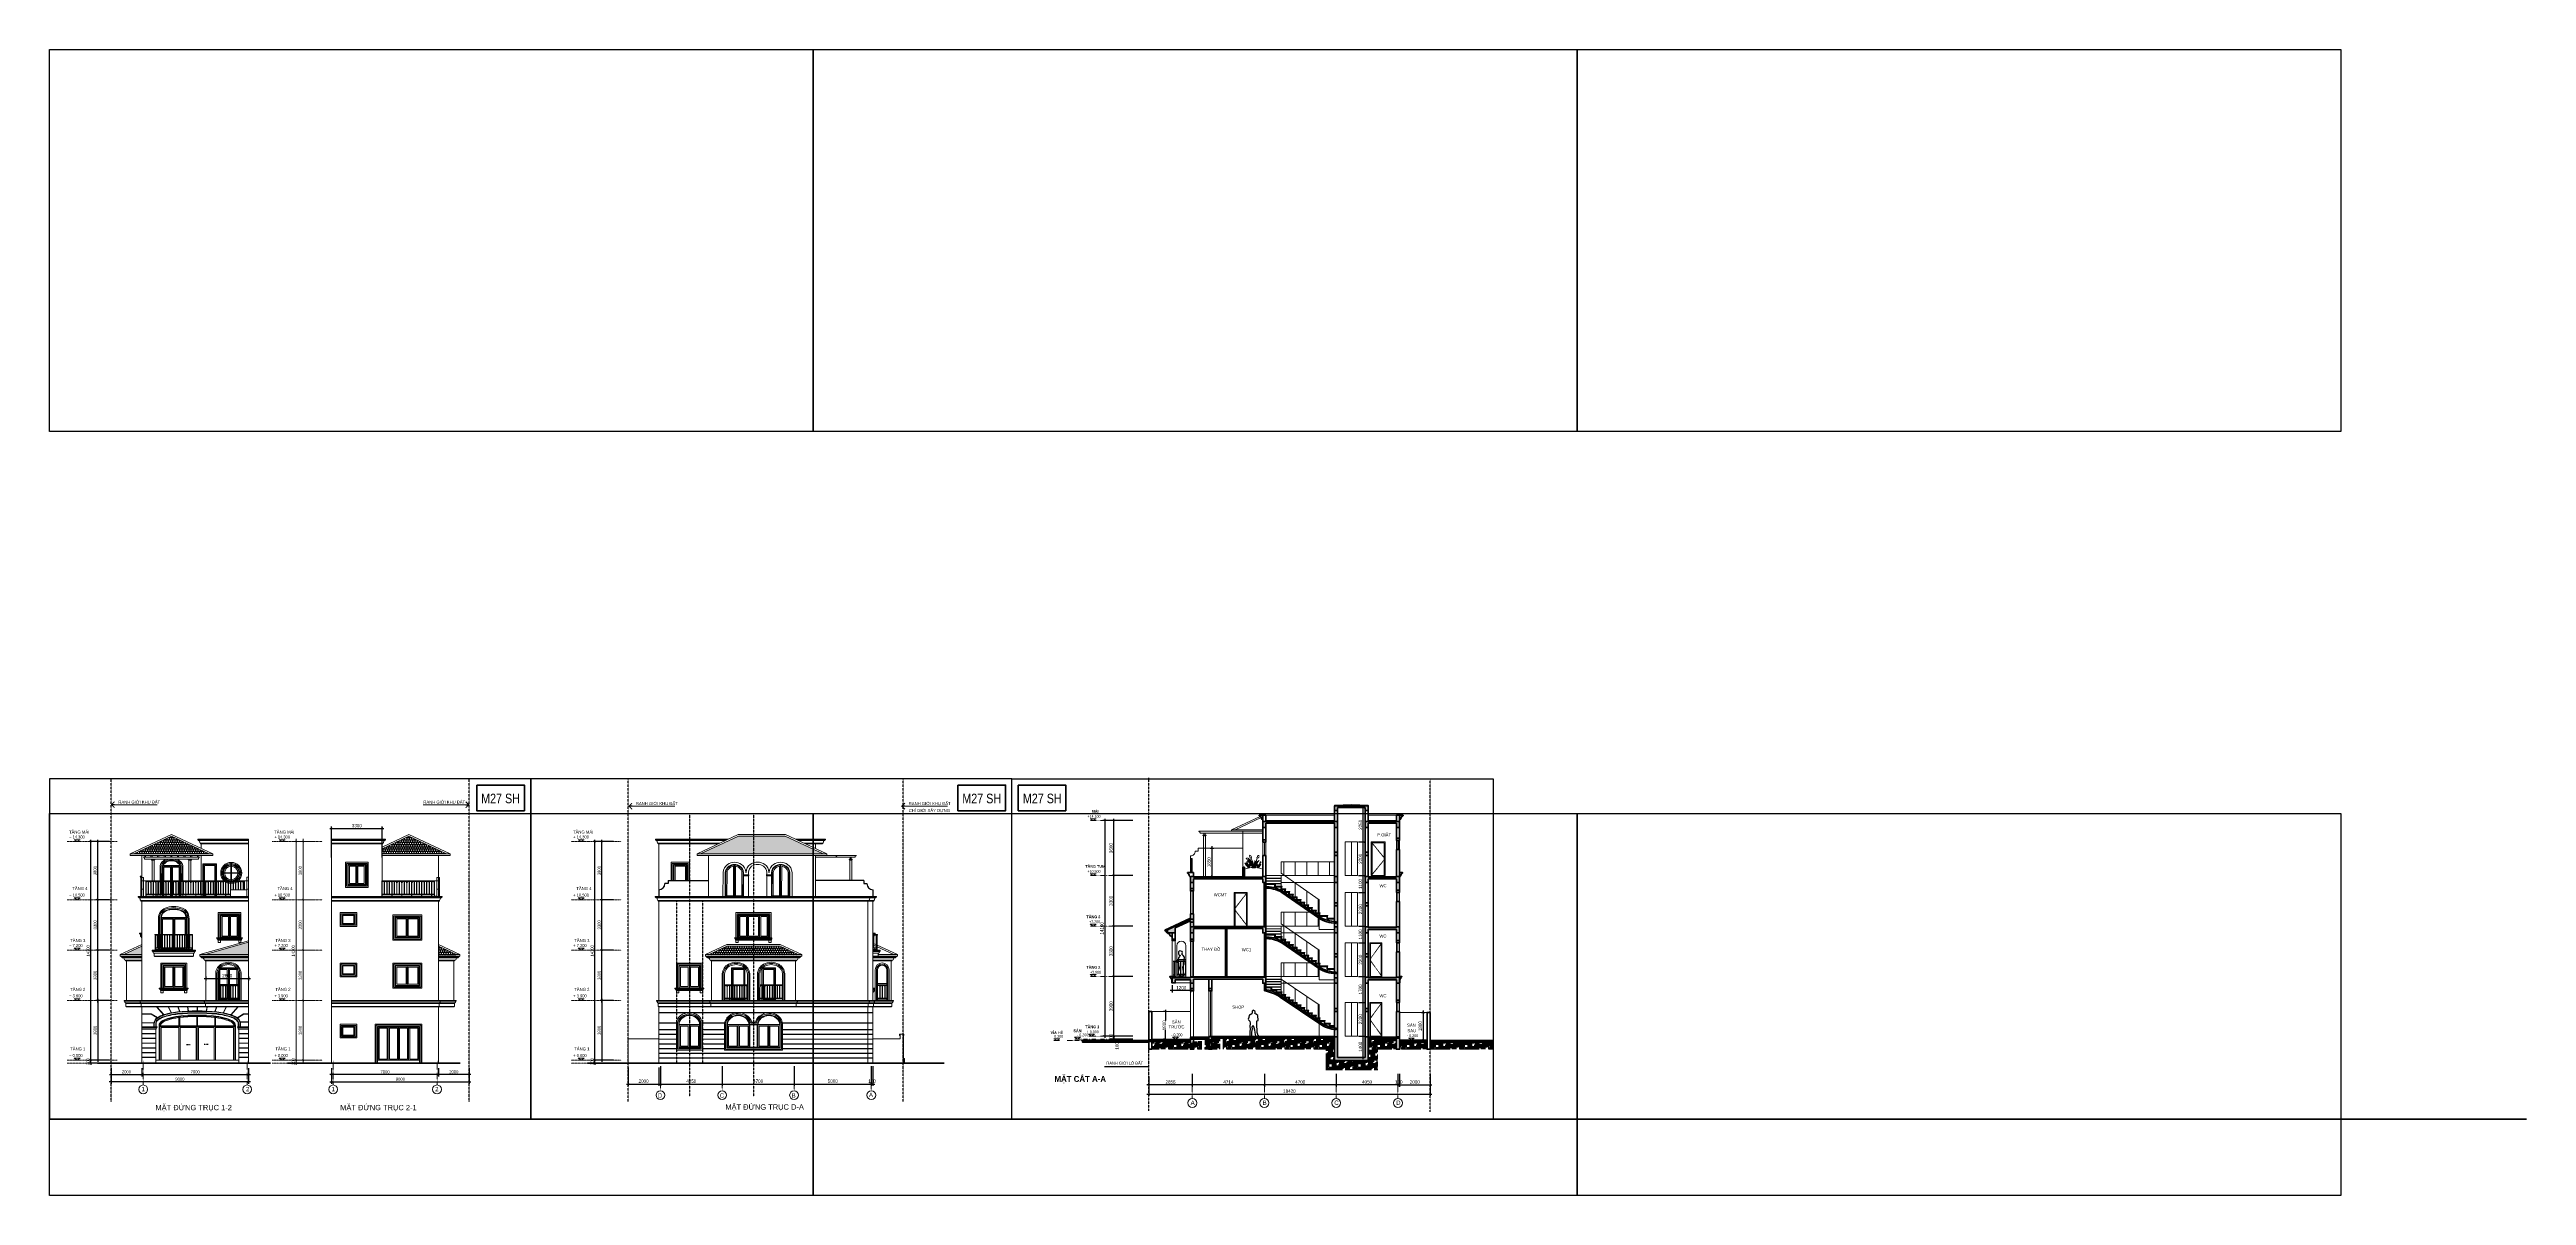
# Model space of a CAD drawing. Header units: millimetres. Extents: x -127141 to 682685, y -1234500 to 49778.
# Drawn here: x 435697 to 597851, y -200000 to -125000 of the extents above; entities that cross this region are included whole.
import ezdxf
from ezdxf.enums import TextEntityAlignment as Align
from ezdxf.xclip import XClip

# ---------------------------------------------------------------- set-up
doc = ezdxf.new("R2010")
doc.units = ezdxf.units.MM
doc.header["$MEASUREMENT"] = 0
for name, pattern in [('CENTER', [3, 1.5, -0.5, 0.5, -0.5]), ('DASHDOT2', [0.5, 0.25, -0.125, 0, -0.125]), ('DASHED', [0.75, 0.5, -0.25]), ('HIDDEN', [0.75, 0.5, -0.25])]:
    doc.linetypes.add(name, pattern=pattern)
for name, color, linetype, lineweight in [('-CENTER', 143, 'CENTER', 13), ('-CONCRETE', 1, 'Continuous', 35), ('-DIM', 9, 'Continuous', 13), ('-DOOR', 137, 'Continuous', 9), ('-FURNITURE', 46, 'Continuous', 9), ('-HATCH', 8, 'Continuous', 5), ('-HIDE', 3, 'HIDDEN', 13), ('-KH', 143, 'Continuous', 13), ('-LINE1', 7, 'Continuous', 18), ('-LINE2', 252, 'Continuous', 9), ('-TEXT', 7, 'Continuous', 15), ('-TREE', 86, 'Continuous', 5), ('-WALL', 4, 'Continuous', 35), ('A-NET THAY', 125, 'Continuous', 18), ('A-TUONG', 7, 'Continuous', 35), ('A72', 9, 'Continuous', 5), ('TEXT25', 2, 'Continuous', 13)]:
    doc.layers.add(name, color=color, linetype=linetype, lineweight=lineweight)
for name, color, linetype in [('-RANH GIOI LO DAT', 12, 'Continuous'), ('1-NETMANH', 8, 'Continuous'), ('12. NET DIM', 252, 'Continuous'), ('13. NET HATCH', 251, 'Continuous'), ('16. GHI CHU', 7, 'Continuous')]:
    doc.layers.add(name, color=color, linetype=linetype)
doc.layers.add('duong dong', color=6, linetype='HIDDEN', plot=False)
doc.layers.add('LUOI GIONG', color=160, linetype='Continuous', plot=False)
doc.styles.add('1', font='arial.ttf')
doc.styles.add('AVANH', font='', dxfattribs={"width": 0.8})
doc.styles.get("Standard").update_dxf_attribs({"font": 'arial.ttf'})
doc.styles.add('SVN_AVO', font='')
doc.styles.add('SVN_AVO_thuong', font='')
doc.styles.add('X-5M-DH-TUM1$0$AVANTH', font='arial.ttf', dxfattribs={"width": 0.9})
doc.styles.add('X-ALL-SECTION$0$ROMANS', font='arial.ttf')
doc.styles.get('AVANH').set_extended_font_data('.VnAvantH')
doc.styles.get('SVN_AVO').set_extended_font_data('SVN-Avo', bold=True)
doc.styles.get('SVN_AVO_thuong').set_extended_font_data('SVN-Avo')
doc.dimstyles.new('C_100A3', dxfattribs={"dimscale": 100, "dimtxt": 2.2, "dimasz": 1.2, "dimexe": 1.2, "dimexo": 0, "dimgap": 0.75, "dimtad": 1, "dimdec": 0, "dimzin": 0, "dimdsep": 46, "dimtxsty": 'AVANH', "dimblk": 'ARCHTICK', "dimcen": 0, "dimdle": 1.2, "dimclrd": 256, "dimclre": 256, "dimclrt": 7, "dimadec": 0, "dimazin": 0, "dimtfac": 0.0001, "dimtdec": 0, "dimtix": 1, "dimtmove": 2, "dimatfit": 3, "dimfxl": 1.8, "dimtolj": 1, "dimtzin": 0, "dimarcsym": 0})
doc.dimstyles.new('X-ALL-SECTION$0$ARROWS', dxfattribs={"dimscale": 100, "dimtxt": 2, "dimasz": 1, "dimexe": 2, "dimexo": 5, "dimgap": 1, "dimtad": 1, "dimdec": 0, "dimzin": 0, "dimdsep": 46, "dimtxsty": 'X-ALL-SECTION$0$ROMANS', "dimblk": 'X-ALL-SECTION$0$ARROWS', "dimcen": 0, "dimclrd": 256, "dimclre": 256, "dimclrt": 256, "dimazin": 0, "dimtfac": 0.5, "dimtdec": 0, "dimtofl": 0, "dimtmove": 2, "dimatfit": 3, "dimldrblk": 'X-ALL-SECTION$0$ARROWS', "dimfxl": 1, "dimtolj": 1, "dimtzin": 0, "dimlwd": -1, "dimlwe": -1, "dimarcsym": 0})
pattern_1 = [(50, (155045.33, 446280.92), (71.7260183, -6.2752135), [7.5, -82.5]), (355, (155045.33, 446280.92), (-13.875133, 75.2192134), [6, -66]), (100.4514, (155051.31, 446280.4), (57.850938, 68.943954), [6.374019, -70.114211]), (46.1842, (155045.33, 446300.92), (106.724105, -16.551901), [11.25, -123.75]), (96.6356, (155054.22, 446299.54), (93.46627, 97.411787), [9.561029, -105.1713]), (351.1842, (155045.33, 446300.92), (93.466195, 97.41186), [9, -99]), (21, (155055.33, 446295.92), (59.690705, -40.261889), [7.5, -82.5]), (326, (155055.33, 446295.92), (24.331533, 72.5150045), [6, -66]), (71.4514, (155060.304, 446292.565), (84.022263, 32.2530497), [6.374019, -70.114211]), (37.5, (155045.33, 446280.92), (1.2159855, 33.2893854), [0, -65.2, 0, -67, 0, -66.25]), (7.5, (155045.33, 446280.92), (26.3069537, 39.4411712), [0, -38.2, 0, -63.7, 0, -25.25]), (327.5, (155023.03, 446280.92), (53.3822436, -2.2554872), [0, -25, 0, -78, 0, -103.5]), (317.5, (155013.03, 446280.92), (58.318617, 10.0104982), [0, -32.5, 0, -51.8, 0, -73.5]), (45, (155045.33, 446280.92), (-30.0520382, 30.0520382), []), (45, (155045.33, 446293.17), (-30.0520382, 30.0520382), [])]
pattern_2 = [(0, (153124.97, 179676.16), (75, 150), [120, -30, 120, -30]), (90, (153109.97, 179691.16), (-75, 150), [135, -165]), (45, (153094.97, 179676.16), (75, 150), [21.213203, -403.050865]), (135, (153124.97, 179676.16), (-75, 150), [21.213203, -403.050865])]
pattern_3 = [(0, (160519.71, 179676.16), (75, 150), [120, -30, 120, -30]), (90, (160504.71, 179691.16), (-75, 150), [135, -165]), (45, (160489.71, 179676.16), (75, 150), [21.213203, -403.050865]), (135, (160519.71, 179676.16), (-75, 150), [21.213203, -403.050865])]

# ---------------------------------------------------------------- blocks, each defined once
blk = doc.blocks.new('lancan')
for p, q in [((-2, 889), (-10, 884)), ((-10, 884), (-10, 882)), ((0, 884), (-10, 884)), ((-10, 882), (-2, 877)), ((0, 882), (-10, 882)), ((-4, 893), (-4, 891)), ((-4, 893), (0, 893)), ((-4, 891), (-2, 891)), ((-4, 875), (-4, 873)), ((-4, 875), (-2, 875)), ((-4, 873), (0, 873)), ((-2, 891), (-2, 889)), ((-2, 891), (0, 891)), ((-2, 889), (21, 889)), ((-2, 877), (-2, 875)), ((-2, 877), (21, 877)), ((-2, 875), (0, 875)), ((-1, 989), (6547, 989)), ((-1, 969), (6547, 969)), ((-1, 120), (6547, 120)), ((-1, 100), (6547, 100)), ((0, 893), (19, 893)), ((19, 891), (0, 891)), ((0, 882), (0, 884)), ((0, 884), (19, 884)), ((0, 882), (19, 882)), ((19, 875), (0, 875)), ((0, 120), (0, 873)), ((0, 873), (19, 873)), ((19, 893), (23, 893)), ((19, 891), (21, 891)), ((19, 884), (19, 882)), ((19, 884), (29, 884)), ((19, 882), (29, 882)), ((19, 875), (21, 875)), ((19, 873), (19, 120)), ((19, 873), (23, 873)), ((21, 889), (21, 891)), ((21, 891), (23, 891)), ((29, 884), (21, 889)), ((21, 877), (29, 882)), ((21, 875), (21, 877)), ((21, 875), (23, 875)), ((23, 891), (23, 893)), ((23, 873), (23, 875)), ((29, 882), (29, 884)), ((162, 889), (153, 884)), ((153, 884), (153, 882)), ((163, 884), (153, 884)), ((153, 882), (162, 877)), ((163, 882), (153, 882)), ((159, 893), (159, 891)), ((159, 893), (163, 893)), ((159, 891), (162, 891)), ((159, 875), (159, 873)), ((159, 875), (162, 875)), ((159, 873), (163, 873)), ((162, 891), (162, 889)), ((162, 891), (163, 891)), ((162, 889), (184, 889)), ((162, 877), (162, 875)), ((162, 877), (184, 877)), ((162, 875), (163, 875)), ((163, 893), (182, 893)), ((182, 891), (163, 891)), ((163, 882), (163, 884)), ((163, 884), (182, 884)), ((163, 882), (182, 882)), ((182, 875), (163, 875)), ((163, 120), (163, 873)), ((163, 873), (182, 873)), ((182, 893), (186, 893)), ((182, 891), (184, 891)), ((182, 884), (182, 882)), ((182, 884), (192, 884)), ((182, 882), (192, 882)), ((182, 875), (184, 875)), ((182, 873), (182, 120)), ((182, 873), (186, 873)), ((184, 889), (184, 891)), ((184, 891), (186, 891)), ((192, 884), (184, 889)), ((184, 877), (192, 882)), ((184, 875), (184, 877)), ((184, 875), (186, 875)), ((186, 891), (186, 893)), ((186, 873), (186, 875)), ((192, 882), (192, 884)), ((325, 889), (317, 884)), ((317, 884), (317, 882)), ((326, 884), (317, 884)), ((317, 882), (325, 877)), ((326, 882), (317, 882)), ((322, 893), (322, 891)), ((322, 893), (326, 893)), ((322, 891), (325, 891)), ((322, 875), (322, 873)), ((322, 875), (325, 875)), ((322, 873), (326, 873)), ((325, 891), (325, 889)), ((325, 891), (326, 891)), ((325, 889), (347, 889)), ((325, 877), (325, 875)), ((325, 877), (347, 877)), ((325, 875), (326, 875)), ((326, 893), (346, 893)), ((346, 891), (326, 891)), ((326, 882), (326, 884)), ((326, 884), (346, 884)), ((326, 882), (346, 882)), ((346, 875), (326, 875)), ((326, 120), (326, 873)), ((326, 873), (346, 873)), ((346, 893), (350, 893)), ((346, 891), (347, 891)), ((346, 884), (346, 882)), ((346, 884), (355, 884)), ((346, 882), (355, 882)), ((346, 875), (347, 875)), ((346, 873), (346, 120)), ((346, 873), (350, 873)), ((347, 889), (347, 891)), ((347, 891), (350, 891)), ((355, 884), (347, 889)), ((347, 877), (355, 882)), ((347, 875), (347, 877)), ((347, 875), (350, 875)), ((350, 891), (350, 893)), ((350, 873), (350, 875)), ((355, 882), (355, 884)), ((488, 889), (480, 884)), ((480, 884), (480, 882)), ((490, 884), (480, 884)), ((480, 882), (488, 877)), ((490, 882), (480, 882)), ((486, 893), (486, 891)), ((486, 893), (490, 893)), ((486, 891), (488, 891)), ((486, 875), (486, 873)), ((486, 875), (488, 875)), ((486, 873), (490, 873)), ((488, 891), (488, 889)), ((488, 891), (490, 891)), ((488, 889), (510, 889)), ((488, 877), (488, 875)), ((488, 877), (510, 877)), ((488, 875), (490, 875)), ((490, 893), (509, 893)), ((509, 891), (490, 891)), ((490, 882), (490, 884)), ((490, 884), (509, 884)), ((490, 882), (509, 882)), ((509, 875), (490, 875)), ((490, 120), (490, 873)), ((490, 873), (509, 873)), ((509, 893), (513, 893)), ((509, 891), (510, 891)), ((509, 884), (509, 882)), ((509, 884), (519, 884)), ((509, 882), (519, 882)), ((509, 875), (510, 875)), ((509, 873), (509, 120)), ((509, 873), (513, 873)), ((510, 889), (510, 891)), ((510, 891), (513, 891)), ((519, 884), (510, 889)), ((510, 877), (519, 882)), ((510, 875), (510, 877)), ((510, 875), (513, 875)), ((513, 891), (513, 893)), ((513, 873), (513, 875)), ((519, 882), (519, 884)), ((651, 889), (643, 884)), ((643, 884), (643, 882)), ((653, 884), (643, 884)), ((643, 882), (651, 877)), ((653, 882), (643, 882)), ((649, 893), (649, 891)), ((649, 893), (653, 893)), ((649, 891), (651, 891)), ((649, 875), (649, 873)), ((649, 875), (651, 875)), ((649, 873), (653, 873)), ((651, 891), (651, 889)), ((651, 891), (653, 891)), ((651, 889), (674, 889)), ((651, 877), (651, 875)), ((651, 877), (674, 877)), ((651, 875), (653, 875)), ((653, 893), (672, 893)), ((672, 891), (653, 891)), ((653, 882), (653, 884)), ((653, 884), (672, 884)), ((653, 882), (672, 882)), ((672, 875), (653, 875)), ((653, 120), (653, 873)), ((653, 873), (672, 873)), ((672, 893), (676, 893)), ((672, 891), (674, 891)), ((672, 884), (672, 882)), ((672, 884), (682, 884)), ((672, 882), (682, 882)), ((672, 875), (674, 875)), ((672, 873), (672, 120)), ((672, 873), (676, 873)), ((674, 889), (674, 891)), ((674, 891), (676, 891)), ((682, 884), (674, 889)), ((674, 877), (682, 882)), ((674, 875), (674, 877)), ((674, 875), (676, 875)), ((676, 891), (676, 893)), ((676, 873), (676, 875)), ((682, 882), (682, 884)), ((814, 889), (806, 884)), ((806, 884), (806, 882)), ((816, 884), (806, 884)), ((806, 882), (814, 877)), ((816, 882), (806, 882)), ((812, 893), (812, 891)), ((812, 893), (816, 893)), ((812, 891), (814, 891)), ((812, 875), (812, 873)), ((812, 875), (814, 875)), ((812, 873), (816, 873)), ((814, 891), (814, 889)), ((814, 891), (816, 891)), ((814, 889), (837, 889)), ((814, 877), (814, 875)), ((814, 877), (837, 877)), ((814, 875), (816, 875)), ((816, 893), (835, 893)), ((835, 891), (816, 891)), ((816, 882), (816, 884)), ((816, 884), (835, 884)), ((816, 882), (835, 882)), ((835, 875), (816, 875)), ((816, 120), (816, 873)), ((816, 873), (835, 873)), ((835, 893), (839, 893)), ((835, 891), (837, 891)), ((835, 884), (835, 882)), ((835, 884), (845, 884)), ((835, 882), (845, 882)), ((835, 875), (837, 875)), ((835, 873), (835, 120)), ((835, 873), (839, 873)), ((837, 889), (837, 891)), ((837, 891), (839, 891)), ((845, 884), (837, 889)), ((837, 877), (845, 882)), ((837, 875), (837, 877)), ((837, 875), (839, 875)), ((839, 891), (839, 893)), ((839, 873), (839, 875)), ((845, 882), (845, 884)), ((978, 889), (969, 884)), ((969, 884), (969, 882)), ((979, 884), (969, 884)), ((969, 882), (978, 877)), ((979, 882), (969, 882)), ((975, 893), (975, 891)), ((975, 893), (979, 893)), ((975, 891), (978, 891)), ((975, 875), (975, 873)), ((975, 875), (978, 875)), ((975, 873), (979, 873)), ((978, 891), (978, 889)), ((978, 891), (979, 891)), ((978, 889), (1000, 889)), ((978, 877), (978, 875)), ((978, 877), (1000, 877)), ((978, 875), (979, 875)), ((979, 893), (998, 893)), ((998, 891), (979, 891)), ((979, 882), (979, 884)), ((979, 884), (998, 884)), ((979, 882), (998, 882)), ((998, 875), (979, 875)), ((979, 120), (979, 873)), ((979, 873), (998, 873)), ((998, 893), (1002, 893)), ((998, 891), (1000, 891)), ((998, 884), (998, 882)), ((998, 884), (1008, 884)), ((998, 882), (1008, 882)), ((998, 875), (1000, 875)), ((998, 873), (998, 120)), ((998, 873), (1002, 873)), ((1000, 889), (1000, 891)), ((1000, 891), (1002, 891)), ((1008, 884), (1000, 889)), ((1000, 877), (1008, 882)), ((1000, 875), (1000, 877)), ((1000, 875), (1002, 875)), ((1002, 891), (1002, 893)), ((1002, 873), (1002, 875)), ((1008, 882), (1008, 884)), ((1141, 889), (1133, 884)), ((1133, 884), (1133, 882)), ((1142, 884), (1133, 884)), ((1133, 882), (1141, 877)), ((1142, 882), (1133, 882)), ((1138, 893), (1138, 891)), ((1138, 893), (1142, 893)), ((1138, 891), (1141, 891)), ((1138, 875), (1138, 873)), ((1138, 875), (1141, 875)), ((1138, 873), (1142, 873)), ((1141, 891), (1141, 889)), ((1141, 891), (1142, 891)), ((1141, 889), (1163, 889)), ((1141, 877), (1141, 875)), ((1141, 877), (1163, 877)), ((1141, 875), (1142, 875)), ((1142, 893), (1162, 893)), ((1162, 891), (1142, 891)), ((1142, 882), (1142, 884)), ((1142, 884), (1162, 884)), ((1142, 882), (1162, 882)), ((1162, 875), (1142, 875)), ((1142, 120), (1142, 873)), ((1142, 873), (1162, 873)), ((1162, 893), (1166, 893)), ((1162, 891), (1163, 891)), ((1162, 884), (1162, 882)), ((1162, 884), (1171, 884)), ((1162, 882), (1171, 882)), ((1162, 875), (1163, 875)), ((1162, 873), (1162, 120)), ((1162, 873), (1166, 873)), ((1163, 889), (1163, 891)), ((1163, 891), (1166, 891)), ((1171, 884), (1163, 889)), ((1163, 877), (1171, 882)), ((1163, 875), (1163, 877)), ((1163, 875), (1166, 875)), ((1166, 891), (1166, 893)), ((1166, 873), (1166, 875)), ((1171, 882), (1171, 884)), ((1304, 889), (1296, 884)), ((1296, 884), (1296, 882)), ((1306, 884), (1296, 884)), ((1296, 882), (1304, 877)), ((1306, 882), (1296, 882)), ((1302, 893), (1302, 891)), ((1302, 893), (1306, 893)), ((1302, 891), (1304, 891)), ((1302, 875), (1302, 873)), ((1302, 875), (1304, 875)), ((1302, 873), (1306, 873)), ((1304, 891), (1304, 889)), ((1304, 891), (1306, 891)), ((1304, 889), (1326, 889)), ((1304, 877), (1304, 875)), ((1304, 877), (1326, 877)), ((1304, 875), (1306, 875)), ((1306, 893), (1325, 893)), ((1325, 891), (1306, 891)), ((1306, 882), (1306, 884)), ((1306, 884), (1325, 884)), ((1306, 882), (1325, 882)), ((1325, 875), (1306, 875)), ((1306, 120), (1306, 873)), ((1306, 873), (1325, 873)), ((1325, 893), (1329, 893)), ((1325, 891), (1326, 891)), ((1325, 884), (1325, 882)), ((1325, 884), (1335, 884)), ((1325, 882), (1335, 882)), ((1325, 875), (1326, 875)), ((1325, 873), (1325, 120)), ((1325, 873), (1329, 873)), ((1326, 889), (1326, 891)), ((1326, 891), (1329, 891)), ((1335, 884), (1326, 889)), ((1326, 877), (1335, 882)), ((1326, 875), (1326, 877)), ((1326, 875), (1329, 875)), ((1329, 891), (1329, 893)), ((1329, 873), (1329, 875)), ((1335, 882), (1335, 884)), ((1467, 889), (1459, 884)), ((1459, 884), (1459, 882)), ((1469, 884), (1459, 884)), ((1459, 882), (1467, 877)), ((1469, 882), (1459, 882)), ((1465, 893), (1465, 891)), ((1465, 893), (1469, 893)), ((1465, 891), (1467, 891)), ((1465, 875), (1465, 873)), ((1465, 875), (1467, 875)), ((1465, 873), (1469, 873)), ((1467, 891), (1467, 889)), ((1467, 891), (1469, 891)), ((1467, 889), (1490, 889)), ((1467, 877), (1467, 875)), ((1467, 877), (1490, 877)), ((1467, 875), (1469, 875)), ((1469, 893), (1488, 893)), ((1488, 891), (1469, 891)), ((1469, 882), (1469, 884)), ((1469, 884), (1488, 884)), ((1469, 882), (1488, 882)), ((1488, 875), (1469, 875)), ((1469, 120), (1469, 873)), ((1469, 873), (1488, 873)), ((1488, 893), (1492, 893)), ((1488, 891), (1490, 891)), ((1488, 884), (1488, 882)), ((1488, 884), (1498, 884)), ((1488, 882), (1498, 882)), ((1488, 875), (1490, 875)), ((1488, 873), (1488, 120)), ((1488, 873), (1492, 873)), ((1490, 889), (1490, 891)), ((1490, 891), (1492, 891)), ((1498, 884), (1490, 889)), ((1490, 877), (1498, 882)), ((1490, 875), (1490, 877)), ((1490, 875), (1492, 875)), ((1492, 891), (1492, 893)), ((1492, 873), (1492, 875)), ((1498, 882), (1498, 884)), ((1630, 889), (1622, 884)), ((1622, 884), (1622, 882)), ((1632, 884), (1622, 884)), ((1622, 882), (1630, 877)), ((1632, 882), (1622, 882)), ((1628, 893), (1628, 891)), ((1628, 893), (1632, 893)), ((1628, 891), (1630, 891)), ((1628, 875), (1628, 873)), ((1628, 875), (1630, 875)), ((1628, 873), (1632, 873)), ((1630, 891), (1630, 889)), ((1630, 891), (1632, 891)), ((1630, 889), (1653, 889)), ((1630, 877), (1630, 875)), ((1630, 877), (1653, 877)), ((1630, 875), (1632, 875)), ((1632, 893), (1651, 893)), ((1651, 891), (1632, 891)), ((1632, 882), (1632, 884)), ((1632, 884), (1651, 884)), ((1632, 882), (1651, 882)), ((1651, 875), (1632, 875)), ((1632, 120), (1632, 873)), ((1632, 873), (1651, 873)), ((1651, 893), (1655, 893)), ((1651, 891), (1653, 891)), ((1651, 884), (1651, 882)), ((1651, 884), (1661, 884)), ((1651, 882), (1661, 882)), ((1651, 875), (1653, 875)), ((1651, 873), (1651, 120)), ((1651, 873), (1655, 873)), ((1653, 889), (1653, 891)), ((1653, 891), (1655, 891)), ((1661, 884), (1653, 889)), ((1653, 877), (1661, 882)), ((1653, 875), (1653, 877)), ((1653, 875), (1655, 875)), ((1655, 891), (1655, 893)), ((1655, 873), (1655, 875)), ((1661, 882), (1661, 884)), ((1794, 889), (1785, 884)), ((1785, 884), (1785, 882)), ((1795, 884), (1785, 884)), ((1785, 882), (1794, 877)), ((1795, 882), (1785, 882)), ((1791, 893), (1791, 891)), ((1791, 893), (1795, 893)), ((1791, 891), (1794, 891)), ((1791, 875), (1791, 873)), ((1791, 875), (1794, 875)), ((1791, 873), (1795, 873)), ((1794, 891), (1794, 889)), ((1794, 891), (1795, 891)), ((1794, 889), (1816, 889)), ((1794, 877), (1794, 875)), ((1794, 877), (1816, 877)), ((1794, 875), (1795, 875)), ((1795, 893), (1814, 893)), ((1814, 891), (1795, 891)), ((1795, 882), (1795, 884)), ((1795, 884), (1814, 884)), ((1795, 882), (1814, 882)), ((1814, 875), (1795, 875)), ((1795, 120), (1795, 873)), ((1795, 873), (1814, 873)), ((1814, 893), (1818, 893)), ((1814, 891), (1816, 891)), ((1814, 884), (1814, 882)), ((1814, 884), (1824, 884)), ((1814, 882), (1824, 882)), ((1814, 875), (1816, 875)), ((1814, 873), (1814, 120)), ((1814, 873), (1818, 873)), ((1816, 889), (1816, 891)), ((1816, 891), (1818, 891)), ((1824, 884), (1816, 889)), ((1816, 877), (1824, 882)), ((1816, 875), (1816, 877)), ((1816, 875), (1818, 875)), ((1818, 891), (1818, 893)), ((1818, 873), (1818, 875)), ((1824, 882), (1824, 884)), ((1957, 889), (1949, 884)), ((1949, 884), (1949, 882)), ((1958, 884), (1949, 884)), ((1949, 882), (1957, 877)), ((1958, 882), (1949, 882)), ((1954, 893), (1954, 891)), ((1954, 893), (1958, 893)), ((1954, 891), (1957, 891)), ((1954, 875), (1954, 873)), ((1954, 875), (1957, 875)), ((1954, 873), (1958, 873)), ((1957, 891), (1957, 889)), ((1957, 891), (1958, 891)), ((1957, 889), (1979, 889)), ((1957, 877), (1957, 875)), ((1957, 877), (1979, 877)), ((1957, 875), (1958, 875)), ((1958, 893), (1978, 893)), ((1978, 891), (1958, 891)), ((1958, 882), (1958, 884)), ((1958, 884), (1978, 884)), ((1958, 882), (1978, 882)), ((1978, 875), (1958, 875)), ((1958, 120), (1958, 873)), ((1958, 873), (1978, 873)), ((1978, 893), (1982, 893)), ((1978, 891), (1979, 891)), ((1978, 884), (1978, 882)), ((1978, 884), (1987, 884)), ((1978, 882), (1987, 882)), ((1978, 875), (1979, 875)), ((1978, 873), (1978, 120)), ((1978, 873), (1982, 873)), ((1979, 889), (1979, 891)), ((1979, 891), (1982, 891)), ((1987, 884), (1979, 889)), ((1979, 877), (1987, 882)), ((1979, 875), (1979, 877)), ((1979, 875), (1982, 875)), ((1982, 891), (1982, 893)), ((1982, 873), (1982, 875)), ((1987, 882), (1987, 884)), ((2120, 889), (2112, 884)), ((2112, 884), (2112, 882)), ((2122, 884), (2112, 884)), ((2112, 882), (2120, 877)), ((2122, 882), (2112, 882)), ((2118, 893), (2118, 891)), ((2118, 893), (2122, 893)), ((2118, 891), (2120, 891)), ((2118, 875), (2118, 873)), ((2118, 875), (2120, 875)), ((2118, 873), (2122, 873)), ((2120, 891), (2120, 889)), ((2120, 891), (2122, 891)), ((2120, 889), (2142, 889)), ((2120, 877), (2120, 875)), ((2120, 877), (2142, 877)), ((2120, 875), (2122, 875)), ((2122, 893), (2141, 893)), ((2141, 891), (2122, 891)), ((2122, 882), (2122, 884)), ((2122, 884), (2141, 884)), ((2122, 882), (2141, 882)), ((2141, 875), (2122, 875)), ((2122, 120), (2122, 873)), ((2122, 873), (2141, 873)), ((2141, 893), (2145, 893)), ((2141, 891), (2142, 891)), ((2141, 884), (2141, 882)), ((2141, 884), (2151, 884)), ((2141, 882), (2151, 882)), ((2141, 875), (2142, 875)), ((2141, 873), (2141, 120)), ((2141, 873), (2145, 873)), ((2142, 889), (2142, 891)), ((2142, 891), (2145, 891)), ((2151, 884), (2142, 889)), ((2142, 877), (2151, 882)), ((2142, 875), (2142, 877)), ((2142, 875), (2145, 875)), ((2145, 891), (2145, 893)), ((2145, 873), (2145, 875)), ((2151, 882), (2151, 884)), ((2283, 889), (2275, 884)), ((2275, 884), (2275, 882)), ((2285, 884), (2275, 884)), ((2275, 882), (2283, 877)), ((2285, 882), (2275, 882)), ((2281, 893), (2281, 891)), ((2281, 893), (2285, 893)), ((2281, 891), (2283, 891)), ((2281, 875), (2281, 873)), ((2281, 875), (2283, 875)), ((2281, 873), (2285, 873)), ((2283, 891), (2283, 889)), ((2283, 891), (2285, 891)), ((2283, 889), (2306, 889)), ((2283, 877), (2283, 875)), ((2283, 877), (2306, 877)), ((2283, 875), (2285, 875)), ((2285, 893), (2304, 893)), ((2304, 891), (2285, 891)), ((2285, 882), (2285, 884)), ((2285, 884), (2304, 884)), ((2285, 882), (2304, 882)), ((2304, 875), (2285, 875)), ((2285, 120), (2285, 873)), ((2285, 873), (2304, 873)), ((2304, 893), (2308, 893)), ((2304, 891), (2306, 891)), ((2304, 884), (2304, 882)), ((2304, 884), (2314, 884)), ((2304, 882), (2314, 882)), ((2304, 875), (2306, 875)), ((2304, 873), (2304, 120)), ((2304, 873), (2308, 873)), ((2306, 889), (2306, 891)), ((2306, 891), (2308, 891)), ((2314, 884), (2306, 889)), ((2306, 877), (2314, 882)), ((2306, 875), (2306, 877)), ((2306, 875), (2308, 875)), ((2308, 891), (2308, 893)), ((2308, 873), (2308, 875)), ((2314, 882), (2314, 884)), ((2446, 889), (2438, 884)), ((2438, 884), (2438, 882)), ((2448, 884), (2438, 884)), ((2438, 882), (2446, 877)), ((2448, 882), (2438, 882)), ((2444, 893), (2444, 891)), ((2444, 893), (2448, 893)), ((2444, 891), (2446, 891)), ((2444, 875), (2444, 873)), ((2444, 875), (2446, 875)), ((2444, 873), (2448, 873)), ((2446, 891), (2446, 889)), ((2446, 891), (2448, 891)), ((2446, 889), (2469, 889)), ((2446, 877), (2446, 875)), ((2446, 877), (2469, 877)), ((2446, 875), (2448, 875)), ((2448, 893), (2467, 893)), ((2467, 891), (2448, 891)), ((2448, 882), (2448, 884)), ((2448, 884), (2467, 884)), ((2448, 882), (2467, 882)), ((2467, 875), (2448, 875)), ((2448, 120), (2448, 873)), ((2448, 873), (2467, 873)), ((2467, 893), (2471, 893)), ((2467, 891), (2469, 891)), ((2467, 884), (2467, 882)), ((2467, 884), (2477, 884)), ((2467, 882), (2477, 882)), ((2467, 875), (2469, 875)), ((2467, 873), (2467, 120)), ((2467, 873), (2471, 873)), ((2469, 889), (2469, 891)), ((2469, 891), (2471, 891)), ((2477, 884), (2469, 889)), ((2469, 877), (2477, 882)), ((2469, 875), (2469, 877)), ((2469, 875), (2471, 875)), ((2471, 891), (2471, 893)), ((2471, 873), (2471, 875)), ((2477, 882), (2477, 884)), ((2610, 889), (2601, 884)), ((2601, 884), (2601, 882)), ((2611, 884), (2601, 884)), ((2601, 882), (2610, 877)), ((2611, 882), (2601, 882)), ((2607, 893), (2607, 891)), ((2607, 893), (2611, 893)), ((2607, 891), (2610, 891)), ((2607, 875), (2607, 873)), ((2607, 875), (2610, 875)), ((2607, 873), (2611, 873)), ((2610, 891), (2610, 889)), ((2610, 891), (2611, 891)), ((2610, 889), (2632, 889)), ((2610, 877), (2610, 875)), ((2610, 877), (2632, 877)), ((2610, 875), (2611, 875)), ((2611, 893), (2630, 893)), ((2630, 891), (2611, 891)), ((2611, 882), (2611, 884)), ((2611, 884), (2630, 884)), ((2611, 882), (2630, 882)), ((2630, 875), (2611, 875)), ((2611, 120), (2611, 873)), ((2611, 873), (2630, 873)), ((2630, 893), (2634, 893)), ((2630, 891), (2632, 891)), ((2630, 884), (2630, 882)), ((2630, 884), (2640, 884)), ((2630, 882), (2640, 882)), ((2630, 875), (2632, 875)), ((2630, 873), (2630, 120)), ((2630, 873), (2634, 873)), ((2632, 889), (2632, 891)), ((2632, 891), (2634, 891)), ((2640, 884), (2632, 889)), ((2632, 877), (2640, 882)), ((2632, 875), (2632, 877)), ((2632, 875), (2634, 875)), ((2634, 891), (2634, 893)), ((2634, 873), (2634, 875)), ((2640, 882), (2640, 884)), ((2773, 889), (2765, 884)), ((2765, 884), (2765, 882)), ((2774, 884), (2765, 884)), ((2765, 882), (2773, 877)), ((2774, 882), (2765, 882)), ((2770, 893), (2770, 891)), ((2770, 893), (2774, 893)), ((2770, 891), (2773, 891)), ((2770, 875), (2770, 873)), ((2770, 875), (2773, 875)), ((2770, 873), (2774, 873)), ((2773, 891), (2773, 889)), ((2773, 891), (2774, 891)), ((2773, 889), (2795, 889)), ((2773, 877), (2773, 875)), ((2773, 877), (2795, 877)), ((2773, 875), (2774, 875)), ((2774, 893), (2794, 893)), ((2794, 891), (2774, 891)), ((2774, 882), (2774, 884)), ((2774, 884), (2794, 884)), ((2774, 882), (2794, 882)), ((2794, 875), (2774, 875)), ((2774, 120), (2774, 873)), ((2774, 873), (2794, 873)), ((2794, 893), (2798, 893)), ((2794, 891), (2795, 891)), ((2794, 884), (2794, 882)), ((2794, 884), (2803, 884)), ((2794, 882), (2803, 882)), ((2794, 875), (2795, 875)), ((2794, 873), (2794, 120)), ((2794, 873), (2798, 873)), ((2795, 889), (2795, 891)), ((2795, 891), (2798, 891)), ((2803, 884), (2795, 889)), ((2795, 877), (2803, 882)), ((2795, 875), (2795, 877)), ((2795, 875), (2798, 875)), ((2798, 891), (2798, 893)), ((2798, 873), (2798, 875)), ((2803, 882), (2803, 884)), ((2936, 889), (2928, 884)), ((2928, 884), (2928, 882)), ((2938, 884), (2928, 884)), ((2928, 882), (2936, 877)), ((2938, 882), (2928, 882)), ((2934, 893), (2934, 891)), ((2934, 893), (2938, 893)), ((2934, 891), (2936, 891)), ((2934, 875), (2934, 873)), ((2934, 875), (2936, 875)), ((2934, 873), (2938, 873)), ((2936, 891), (2936, 889)), ((2936, 891), (2938, 891)), ((2936, 889), (2958, 889)), ((2936, 877), (2936, 875)), ((2936, 877), (2958, 877)), ((2936, 875), (2938, 875)), ((2938, 893), (2957, 893)), ((2957, 891), (2938, 891)), ((2938, 882), (2938, 884)), ((2938, 884), (2957, 884)), ((2938, 882), (2957, 882)), ((2957, 875), (2938, 875)), ((2938, 120), (2938, 873)), ((2938, 873), (2957, 873)), ((2957, 893), (2961, 893)), ((2957, 891), (2958, 891)), ((2957, 884), (2957, 882)), ((2957, 884), (2967, 884)), ((2957, 882), (2967, 882)), ((2957, 875), (2958, 875)), ((2957, 873), (2957, 120)), ((2957, 873), (2961, 873)), ((2958, 889), (2958, 891)), ((2958, 891), (2961, 891)), ((2967, 884), (2958, 889)), ((2958, 877), (2967, 882)), ((2958, 875), (2958, 877)), ((2958, 875), (2961, 875)), ((2961, 891), (2961, 893)), ((2961, 873), (2961, 875)), ((2967, 882), (2967, 884)), ((3099, 889), (3091, 884)), ((3091, 884), (3091, 882)), ((3101, 884), (3091, 884)), ((3091, 882), (3099, 877)), ((3101, 882), (3091, 882)), ((3097, 893), (3097, 891)), ((3097, 893), (3101, 893)), ((3097, 891), (3099, 891)), ((3097, 875), (3097, 873)), ((3097, 875), (3099, 875)), ((3097, 873), (3101, 873)), ((3099, 891), (3099, 889)), ((3099, 891), (3101, 891)), ((3099, 889), (3122, 889)), ((3099, 877), (3099, 875)), ((3099, 877), (3122, 877)), ((3099, 875), (3101, 875)), ((3101, 893), (3120, 893)), ((3120, 891), (3101, 891)), ((3101, 882), (3101, 884)), ((3101, 884), (3120, 884)), ((3101, 882), (3120, 882)), ((3120, 875), (3101, 875)), ((3101, 120), (3101, 873)), ((3101, 873), (3120, 873)), ((3120, 893), (3124, 893)), ((3120, 891), (3122, 891)), ((3120, 884), (3120, 882)), ((3120, 884), (3130, 884)), ((3120, 882), (3130, 882)), ((3120, 875), (3122, 875)), ((3120, 873), (3120, 120)), ((3120, 873), (3124, 873)), ((3122, 889), (3122, 891)), ((3122, 891), (3124, 891)), ((3130, 884), (3122, 889)), ((3122, 877), (3130, 882)), ((3122, 875), (3122, 877)), ((3122, 875), (3124, 875)), ((3124, 891), (3124, 893)), ((3124, 873), (3124, 875)), ((3130, 882), (3130, 884)), ((3262, 889), (3254, 884)), ((3254, 884), (3254, 882)), ((3264, 884), (3254, 884)), ((3254, 882), (3262, 877)), ((3264, 882), (3254, 882)), ((3260, 893), (3260, 891)), ((3260, 893), (3264, 893)), ((3260, 891), (3262, 891)), ((3260, 875), (3260, 873)), ((3260, 875), (3262, 875)), ((3260, 873), (3264, 873)), ((3262, 891), (3262, 889)), ((3262, 891), (3264, 891)), ((3262, 889), (3285, 889)), ((3262, 877), (3262, 875)), ((3262, 877), (3285, 877)), ((3262, 875), (3264, 875)), ((3264, 893), (3283, 893)), ((3283, 891), (3264, 891)), ((3264, 882), (3264, 884)), ((3264, 884), (3283, 884)), ((3264, 882), (3283, 882)), ((3283, 875), (3264, 875)), ((3264, 120), (3264, 873)), ((3264, 873), (3283, 873)), ((3283, 893), (3287, 893)), ((3283, 891), (3285, 891)), ((3283, 884), (3283, 882)), ((3283, 884), (3293, 884)), ((3283, 882), (3293, 882)), ((3283, 875), (3285, 875)), ((3283, 873), (3283, 120)), ((3283, 873), (3287, 873)), ((3285, 889), (3285, 891)), ((3285, 891), (3287, 891)), ((3293, 884), (3285, 889)), ((3285, 877), (3293, 882)), ((3285, 875), (3285, 877)), ((3285, 875), (3287, 875)), ((3287, 891), (3287, 893)), ((3287, 873), (3287, 875)), ((3293, 882), (3293, 884)), ((3426, 889), (3417, 884)), ((3417, 884), (3417, 882)), ((3427, 884), (3417, 884)), ((3417, 882), (3426, 877)), ((3427, 882), (3417, 882)), ((3423, 893), (3423, 891)), ((3423, 893), (3427, 893)), ((3423, 891), (3426, 891)), ((3423, 875), (3423, 873)), ((3423, 875), (3426, 875)), ((3423, 873), (3427, 873)), ((3426, 891), (3426, 889)), ((3426, 891), (3427, 891)), ((3426, 889), (3448, 889)), ((3426, 877), (3426, 875)), ((3426, 877), (3448, 877)), ((3426, 875), (3427, 875)), ((3427, 893), (3446, 893)), ((3446, 891), (3427, 891)), ((3427, 882), (3427, 884)), ((3427, 884), (3446, 884)), ((3427, 882), (3446, 882)), ((3446, 875), (3427, 875)), ((3427, 120), (3427, 873)), ((3427, 873), (3446, 873)), ((3446, 893), (3450, 893)), ((3446, 891), (3448, 891)), ((3446, 884), (3446, 882)), ((3446, 884), (3456, 884)), ((3446, 882), (3456, 882)), ((3446, 875), (3448, 875)), ((3446, 873), (3446, 120)), ((3446, 873), (3450, 873)), ((3448, 889), (3448, 891)), ((3448, 891), (3450, 891)), ((3456, 884), (3448, 889)), ((3448, 877), (3456, 882)), ((3448, 875), (3448, 877)), ((3448, 875), (3450, 875)), ((3450, 891), (3450, 893)), ((3450, 873), (3450, 875)), ((3456, 882), (3456, 884)), ((3589, 889), (3581, 884)), ((3581, 884), (3581, 882)), ((3590, 884), (3581, 884)), ((3581, 882), (3589, 877)), ((3590, 882), (3581, 882)), ((3586, 893), (3586, 891)), ((3586, 893), (3590, 893)), ((3586, 891), (3589, 891)), ((3586, 875), (3586, 873)), ((3586, 875), (3589, 875)), ((3586, 873), (3590, 873)), ((3589, 891), (3589, 889)), ((3589, 891), (3590, 891)), ((3589, 889), (3611, 889)), ((3589, 877), (3589, 875)), ((3589, 877), (3611, 877)), ((3589, 875), (3590, 875)), ((3590, 893), (3610, 893)), ((3610, 891), (3590, 891)), ((3590, 882), (3590, 884)), ((3590, 884), (3610, 884)), ((3590, 882), (3610, 882)), ((3610, 875), (3590, 875)), ((3590, 120), (3590, 873)), ((3590, 873), (3610, 873)), ((3610, 893), (3614, 893)), ((3610, 891), (3611, 891)), ((3610, 884), (3610, 882)), ((3610, 884), (3619, 884)), ((3610, 882), (3619, 882)), ((3610, 875), (3611, 875)), ((3610, 873), (3610, 120)), ((3610, 873), (3614, 873)), ((3611, 889), (3611, 891)), ((3611, 891), (3614, 891)), ((3619, 884), (3611, 889)), ((3611, 877), (3619, 882)), ((3611, 875), (3611, 877)), ((3611, 875), (3614, 875)), ((3614, 891), (3614, 893)), ((3614, 873), (3614, 875)), ((3619, 882), (3619, 884)), ((3752, 889), (3744, 884)), ((3744, 884), (3744, 882)), ((3754, 884), (3744, 884)), ((3744, 882), (3752, 877)), ((3754, 882), (3744, 882)), ((3750, 893), (3750, 891)), ((3750, 893), (3754, 893)), ((3750, 891), (3752, 891)), ((3750, 875), (3750, 873)), ((3750, 875), (3752, 875)), ((3750, 873), (3754, 873)), ((3752, 891), (3752, 889)), ((3752, 891), (3754, 891)), ((3752, 889), (3774, 889)), ((3752, 877), (3752, 875)), ((3752, 877), (3774, 877)), ((3752, 875), (3754, 875)), ((3754, 893), (3773, 893)), ((3773, 891), (3754, 891)), ((3754, 882), (3754, 884)), ((3754, 884), (3773, 884)), ((3754, 882), (3773, 882)), ((3773, 875), (3754, 875)), ((3754, 120), (3754, 873)), ((3754, 873), (3773, 873)), ((3773, 893), (3777, 893)), ((3773, 891), (3774, 891)), ((3773, 884), (3773, 882)), ((3773, 884), (3783, 884)), ((3773, 882), (3783, 882)), ((3773, 875), (3774, 875)), ((3773, 873), (3773, 120)), ((3773, 873), (3777, 873)), ((3774, 889), (3774, 891)), ((3774, 891), (3777, 891)), ((3783, 884), (3774, 889)), ((3774, 877), (3783, 882)), ((3774, 875), (3774, 877)), ((3774, 875), (3777, 875)), ((3777, 891), (3777, 893)), ((3777, 873), (3777, 875)), ((3783, 882), (3783, 884)), ((3915, 889), (3907, 884)), ((3907, 884), (3907, 882)), ((3917, 884), (3907, 884)), ((3907, 882), (3915, 877)), ((3917, 882), (3907, 882)), ((3913, 893), (3913, 891)), ((3913, 893), (3917, 893)), ((3913, 891), (3915, 891)), ((3913, 875), (3913, 873)), ((3913, 875), (3915, 875)), ((3913, 873), (3917, 873)), ((3915, 891), (3915, 889)), ((3915, 891), (3917, 891)), ((3915, 889), (3938, 889)), ((3915, 877), (3915, 875)), ((3915, 877), (3938, 877)), ((3915, 875), (3917, 875)), ((3917, 893), (3936, 893)), ((3936, 891), (3917, 891)), ((3917, 882), (3917, 884)), ((3917, 884), (3936, 884)), ((3917, 882), (3936, 882)), ((3936, 875), (3917, 875)), ((3917, 120), (3917, 873)), ((3917, 873), (3936, 873)), ((3936, 893), (3940, 893)), ((3936, 891), (3938, 891)), ((3936, 884), (3936, 882)), ((3936, 884), (3946, 884)), ((3936, 882), (3946, 882)), ((3936, 875), (3938, 875)), ((3936, 873), (3936, 120)), ((3936, 873), (3940, 873)), ((3938, 889), (3938, 891)), ((3938, 891), (3940, 891)), ((3946, 884), (3938, 889)), ((3938, 877), (3946, 882)), ((3938, 875), (3938, 877)), ((3938, 875), (3940, 875)), ((3940, 891), (3940, 893)), ((3940, 873), (3940, 875)), ((3946, 882), (3946, 884)), ((4078, 889), (4070, 884)), ((4070, 884), (4070, 882)), ((4080, 884), (4070, 884)), ((4070, 882), (4078, 877)), ((4080, 882), (4070, 882)), ((4076, 893), (4076, 891)), ((4076, 893), (4080, 893)), ((4076, 891), (4078, 891)), ((4076, 875), (4076, 873)), ((4076, 875), (4078, 875)), ((4076, 873), (4080, 873)), ((4078, 891), (4078, 889)), ((4078, 891), (4080, 891)), ((4078, 889), (4101, 889)), ((4078, 877), (4078, 875)), ((4078, 877), (4101, 877)), ((4078, 875), (4080, 875)), ((4080, 893), (4099, 893)), ((4099, 891), (4080, 891)), ((4080, 882), (4080, 884)), ((4080, 884), (4099, 884)), ((4080, 882), (4099, 882)), ((4099, 875), (4080, 875)), ((4080, 120), (4080, 873)), ((4080, 873), (4099, 873)), ((4099, 893), (4103, 893)), ((4099, 891), (4101, 891)), ((4099, 884), (4099, 882)), ((4099, 884), (4109, 884)), ((4099, 882), (4109, 882)), ((4099, 875), (4101, 875)), ((4099, 873), (4099, 120)), ((4099, 873), (4103, 873)), ((4101, 889), (4101, 891)), ((4101, 891), (4103, 891)), ((4109, 884), (4101, 889)), ((4101, 877), (4109, 882)), ((4101, 875), (4101, 877)), ((4101, 875), (4103, 875)), ((4103, 891), (4103, 893)), ((4103, 873), (4103, 875)), ((4109, 882), (4109, 884)), ((4242, 889), (4233, 884)), ((4233, 884), (4233, 882)), ((4243, 884), (4233, 884)), ((4233, 882), (4242, 877)), ((4243, 882), (4233, 882)), ((4239, 893), (4239, 891)), ((4239, 893), (4243, 893)), ((4239, 891), (4242, 891)), ((4239, 875), (4239, 873)), ((4239, 875), (4242, 875)), ((4239, 873), (4243, 873)), ((4242, 891), (4242, 889)), ((4242, 891), (4243, 891)), ((4242, 889), (4264, 889)), ((4242, 877), (4242, 875)), ((4242, 877), (4264, 877)), ((4242, 875), (4243, 875)), ((4243, 893), (4262, 893)), ((4262, 891), (4243, 891)), ((4243, 882), (4243, 884)), ((4243, 884), (4262, 884)), ((4243, 882), (4262, 882)), ((4262, 875), (4243, 875)), ((4243, 120), (4243, 873)), ((4243, 873), (4262, 873)), ((4262, 893), (4266, 893)), ((4262, 891), (4264, 891)), ((4262, 884), (4262, 882)), ((4262, 884), (4272, 884)), ((4262, 882), (4272, 882)), ((4262, 875), (4264, 875)), ((4262, 873), (4262, 120)), ((4262, 873), (4266, 873)), ((4264, 889), (4264, 891)), ((4264, 891), (4266, 891)), ((4272, 884), (4264, 889)), ((4264, 877), (4272, 882)), ((4264, 875), (4264, 877)), ((4264, 875), (4266, 875)), ((4266, 891), (4266, 893)), ((4266, 873), (4266, 875)), ((4272, 882), (4272, 884)), ((4405, 889), (4397, 884)), ((4397, 884), (4397, 882)), ((4406, 884), (4397, 884)), ((4397, 882), (4405, 877)), ((4406, 882), (4397, 882)), ((4402, 893), (4402, 891)), ((4402, 893), (4406, 893)), ((4402, 891), (4405, 891)), ((4402, 875), (4402, 873)), ((4402, 875), (4405, 875)), ((4402, 873), (4406, 873)), ((4405, 891), (4405, 889)), ((4405, 891), (4406, 891)), ((4405, 889), (4427, 889)), ((4405, 877), (4405, 875)), ((4405, 877), (4427, 877)), ((4405, 875), (4406, 875)), ((4406, 893), (4426, 893)), ((4426, 891), (4406, 891)), ((4406, 882), (4406, 884)), ((4406, 884), (4426, 884)), ((4406, 882), (4426, 882)), ((4426, 875), (4406, 875)), ((4406, 120), (4406, 873)), ((4406, 873), (4426, 873)), ((4426, 893), (4430, 893)), ((4426, 891), (4427, 891)), ((4426, 884), (4426, 882)), ((4426, 884), (4435, 884)), ((4426, 882), (4435, 882)), ((4426, 875), (4427, 875)), ((4426, 873), (4426, 120)), ((4426, 873), (4430, 873)), ((4427, 889), (4427, 891)), ((4427, 891), (4430, 891)), ((4435, 884), (4427, 889)), ((4427, 877), (4435, 882)), ((4427, 875), (4427, 877)), ((4427, 875), (4430, 875)), ((4430, 891), (4430, 893)), ((4430, 873), (4430, 875)), ((4435, 882), (4435, 884)), ((4568, 889), (4560, 884)), ((4560, 884), (4560, 882)), ((4570, 884), (4560, 884)), ((4560, 882), (4568, 877)), ((4570, 882), (4560, 882)), ((4566, 893), (4566, 891)), ((4566, 893), (4570, 893)), ((4566, 891), (4568, 891)), ((4566, 875), (4566, 873)), ((4566, 875), (4568, 875)), ((4566, 873), (4570, 873)), ((4568, 891), (4568, 889)), ((4568, 891), (4570, 891)), ((4568, 889), (4590, 889)), ((4568, 877), (4568, 875)), ((4568, 877), (4590, 877)), ((4568, 875), (4570, 875)), ((4570, 893), (4589, 893)), ((4589, 891), (4570, 891)), ((4570, 882), (4570, 884)), ((4570, 884), (4589, 884)), ((4570, 882), (4589, 882)), ((4589, 875), (4570, 875)), ((4570, 120), (4570, 873)), ((4570, 873), (4589, 873)), ((4589, 893), (4593, 893)), ((4589, 891), (4590, 891)), ((4589, 884), (4589, 882)), ((4589, 884), (4599, 884)), ((4589, 882), (4599, 882)), ((4589, 875), (4590, 875)), ((4589, 873), (4589, 120)), ((4589, 873), (4593, 873)), ((4590, 889), (4590, 891)), ((4590, 891), (4593, 891)), ((4599, 884), (4590, 889)), ((4590, 877), (4599, 882)), ((4590, 875), (4590, 877)), ((4590, 875), (4593, 875)), ((4593, 891), (4593, 893)), ((4593, 873), (4593, 875)), ((4599, 882), (4599, 884)), ((4731, 889), (4723, 884)), ((4723, 884), (4723, 882)), ((4733, 884), (4723, 884)), ((4723, 882), (4731, 877)), ((4733, 882), (4723, 882)), ((4729, 893), (4729, 891)), ((4729, 893), (4733, 893)), ((4729, 891), (4731, 891)), ((4729, 875), (4729, 873)), ((4729, 875), (4731, 875)), ((4729, 873), (4733, 873)), ((4731, 891), (4731, 889)), ((4731, 891), (4733, 891)), ((4731, 889), (4754, 889)), ((4731, 877), (4731, 875)), ((4731, 877), (4754, 877)), ((4731, 875), (4733, 875)), ((4733, 893), (4752, 893)), ((4752, 891), (4733, 891)), ((4733, 882), (4733, 884)), ((4733, 884), (4752, 884)), ((4733, 882), (4752, 882)), ((4752, 875), (4733, 875)), ((4733, 120), (4733, 873)), ((4733, 873), (4752, 873)), ((4752, 893), (4756, 893)), ((4752, 891), (4754, 891)), ((4752, 884), (4752, 882)), ((4752, 884), (4762, 884)), ((4752, 882), (4762, 882)), ((4752, 875), (4754, 875)), ((4752, 873), (4752, 120)), ((4752, 873), (4756, 873)), ((4754, 889), (4754, 891)), ((4754, 891), (4756, 891)), ((4762, 884), (4754, 889)), ((4754, 877), (4762, 882)), ((4754, 875), (4754, 877)), ((4754, 875), (4756, 875)), ((4756, 891), (4756, 893)), ((4756, 873), (4756, 875)), ((4762, 882), (4762, 884)), ((4894, 889), (4886, 884)), ((4886, 884), (4886, 882)), ((4896, 884), (4886, 884)), ((4886, 882), (4894, 877)), ((4896, 882), (4886, 882)), ((4892, 893), (4892, 891)), ((4892, 893), (4896, 893)), ((4892, 891), (4894, 891)), ((4892, 875), (4892, 873)), ((4892, 875), (4894, 875)), ((4892, 873), (4896, 873)), ((4894, 891), (4894, 889)), ((4894, 891), (4896, 891)), ((4894, 889), (4917, 889)), ((4894, 877), (4894, 875)), ((4894, 877), (4917, 877)), ((4894, 875), (4896, 875)), ((4896, 893), (4915, 893)), ((4915, 891), (4896, 891)), ((4896, 882), (4896, 884)), ((4896, 884), (4915, 884)), ((4896, 882), (4915, 882)), ((4915, 875), (4896, 875)), ((4896, 120), (4896, 873)), ((4896, 873), (4915, 873)), ((4915, 893), (4919, 893)), ((4915, 891), (4917, 891)), ((4915, 884), (4915, 882)), ((4915, 884), (4925, 884)), ((4915, 882), (4925, 882)), ((4915, 875), (4917, 875)), ((4915, 873), (4915, 120)), ((4915, 873), (4919, 873)), ((4917, 889), (4917, 891)), ((4917, 891), (4919, 891)), ((4925, 884), (4917, 889)), ((4917, 877), (4925, 882)), ((4917, 875), (4917, 877)), ((4917, 875), (4919, 875)), ((4919, 891), (4919, 893)), ((4919, 873), (4919, 875)), ((4925, 882), (4925, 884)), ((5058, 889), (5049, 884)), ((5049, 884), (5049, 882)), ((5059, 884), (5049, 884)), ((5049, 882), (5058, 877)), ((5059, 882), (5049, 882)), ((5055, 893), (5055, 891)), ((5055, 893), (5059, 893)), ((5055, 891), (5058, 891)), ((5055, 875), (5055, 873)), ((5055, 875), (5058, 875)), ((5055, 873), (5059, 873)), ((5058, 891), (5058, 889)), ((5058, 891), (5059, 891)), ((5058, 889), (5080, 889)), ((5058, 877), (5058, 875)), ((5058, 877), (5080, 877)), ((5058, 875), (5059, 875)), ((5059, 893), (5078, 893)), ((5078, 891), (5059, 891)), ((5059, 882), (5059, 884)), ((5059, 884), (5078, 884)), ((5059, 882), (5078, 882)), ((5078, 875), (5059, 875)), ((5059, 120), (5059, 873)), ((5059, 873), (5078, 873)), ((5078, 893), (5082, 893)), ((5078, 891), (5080, 891)), ((5078, 884), (5078, 882)), ((5078, 884), (5088, 884)), ((5078, 882), (5088, 882)), ((5078, 875), (5080, 875)), ((5078, 873), (5078, 120)), ((5078, 873), (5082, 873)), ((5080, 889), (5080, 891)), ((5080, 891), (5082, 891)), ((5088, 884), (5080, 889)), ((5080, 877), (5088, 882)), ((5080, 875), (5080, 877)), ((5080, 875), (5082, 875)), ((5082, 891), (5082, 893)), ((5082, 873), (5082, 875)), ((5088, 882), (5088, 884)), ((5221, 889), (5213, 884)), ((5213, 884), (5213, 882)), ((5222, 884), (5213, 884)), ((5213, 882), (5221, 877)), ((5222, 882), (5213, 882)), ((5218, 893), (5218, 891)), ((5218, 893), (5222, 893)), ((5218, 891), (5221, 891)), ((5218, 875), (5218, 873)), ((5218, 875), (5221, 875)), ((5218, 873), (5222, 873)), ((5221, 891), (5221, 889)), ((5221, 891), (5222, 891)), ((5221, 889), (5243, 889)), ((5221, 877), (5221, 875)), ((5221, 877), (5243, 877)), ((5221, 875), (5222, 875)), ((5222, 893), (5242, 893)), ((5242, 891), (5222, 891)), ((5222, 882), (5222, 884)), ((5222, 884), (5242, 884)), ((5222, 882), (5242, 882)), ((5242, 875), (5222, 875)), ((5222, 120), (5222, 873)), ((5222, 873), (5242, 873)), ((5242, 893), (5246, 893)), ((5242, 891), (5243, 891)), ((5242, 884), (5242, 882)), ((5242, 884), (5251, 884)), ((5242, 882), (5251, 882)), ((5242, 875), (5243, 875)), ((5242, 873), (5242, 120)), ((5242, 873), (5246, 873)), ((5243, 889), (5243, 891)), ((5243, 891), (5246, 891)), ((5251, 884), (5243, 889)), ((5243, 877), (5251, 882)), ((5243, 875), (5243, 877)), ((5243, 875), (5246, 875)), ((5246, 891), (5246, 893)), ((5246, 873), (5246, 875)), ((5251, 882), (5251, 884)), ((5384, 889), (5376, 884)), ((5376, 884), (5376, 882)), ((5386, 884), (5376, 884)), ((5376, 882), (5384, 877)), ((5386, 882), (5376, 882)), ((5382, 893), (5382, 891)), ((5382, 893), (5386, 893)), ((5382, 891), (5384, 891)), ((5382, 875), (5382, 873)), ((5382, 875), (5384, 875)), ((5382, 873), (5386, 873)), ((5384, 891), (5384, 889)), ((5384, 891), (5386, 891)), ((5384, 889), (5406, 889)), ((5384, 877), (5384, 875)), ((5384, 877), (5406, 877)), ((5384, 875), (5386, 875)), ((5386, 893), (5405, 893)), ((5405, 891), (5386, 891)), ((5386, 882), (5386, 884)), ((5386, 884), (5405, 884)), ((5386, 882), (5405, 882)), ((5405, 875), (5386, 875)), ((5386, 120), (5386, 873)), ((5386, 873), (5405, 873)), ((5405, 893), (5409, 893)), ((5405, 891), (5406, 891)), ((5405, 884), (5405, 882)), ((5405, 884), (5415, 884)), ((5405, 882), (5415, 882)), ((5405, 875), (5406, 875)), ((5405, 873), (5405, 120)), ((5405, 873), (5409, 873)), ((5406, 889), (5406, 891)), ((5406, 891), (5409, 891)), ((5415, 884), (5406, 889)), ((5406, 877), (5415, 882)), ((5406, 875), (5406, 877)), ((5406, 875), (5409, 875)), ((5409, 891), (5409, 893)), ((5409, 873), (5409, 875)), ((5415, 882), (5415, 884)), ((5547, 889), (5539, 884)), ((5539, 884), (5539, 882)), ((5549, 884), (5539, 884)), ((5539, 882), (5547, 877)), ((5549, 882), (5539, 882)), ((5545, 893), (5545, 891)), ((5545, 893), (5549, 893)), ((5545, 891), (5547, 891)), ((5545, 875), (5545, 873)), ((5545, 875), (5547, 875)), ((5545, 873), (5549, 873)), ((5547, 891), (5547, 889)), ((5547, 891), (5549, 891)), ((5547, 889), (5570, 889)), ((5547, 877), (5547, 875)), ((5547, 877), (5570, 877)), ((5547, 875), (5549, 875)), ((5549, 893), (5568, 893)), ((5568, 891), (5549, 891)), ((5549, 882), (5549, 884)), ((5549, 884), (5568, 884)), ((5549, 882), (5568, 882)), ((5568, 875), (5549, 875)), ((5549, 120), (5549, 873)), ((5549, 873), (5568, 873)), ((5568, 893), (5572, 893)), ((5568, 891), (5570, 891)), ((5568, 884), (5568, 882)), ((5568, 884), (5578, 884)), ((5568, 882), (5578, 882)), ((5568, 875), (5570, 875)), ((5568, 873), (5568, 120)), ((5568, 873), (5572, 873)), ((5570, 889), (5570, 891)), ((5570, 891), (5572, 891)), ((5578, 884), (5570, 889)), ((5570, 877), (5578, 882)), ((5570, 875), (5570, 877)), ((5570, 875), (5572, 875)), ((5572, 891), (5572, 893)), ((5572, 873), (5572, 875)), ((5578, 882), (5578, 884)), ((5710, 889), (5702, 884)), ((5702, 884), (5702, 882)), ((5712, 884), (5702, 884)), ((5702, 882), (5710, 877)), ((5712, 882), (5702, 882)), ((5708, 893), (5708, 891)), ((5708, 893), (5712, 893)), ((5708, 891), (5710, 891)), ((5708, 875), (5708, 873)), ((5708, 875), (5710, 875)), ((5708, 873), (5712, 873)), ((5710, 891), (5710, 889)), ((5710, 891), (5712, 891)), ((5710, 889), (5733, 889)), ((5710, 877), (5710, 875)), ((5710, 877), (5733, 877)), ((5710, 875), (5712, 875)), ((5712, 893), (5731, 893)), ((5731, 891), (5712, 891)), ((5712, 882), (5712, 884)), ((5712, 884), (5731, 884)), ((5712, 882), (5731, 882)), ((5731, 875), (5712, 875)), ((5712, 120), (5712, 873)), ((5712, 873), (5731, 873)), ((5731, 893), (5735, 893)), ((5731, 891), (5733, 891)), ((5731, 884), (5731, 882)), ((5731, 884), (5741, 884)), ((5731, 882), (5741, 882)), ((5731, 875), (5733, 875)), ((5731, 873), (5731, 120)), ((5731, 873), (5735, 873)), ((5733, 889), (5733, 891)), ((5733, 891), (5735, 891)), ((5741, 884), (5733, 889)), ((5733, 877), (5741, 882)), ((5733, 875), (5733, 877)), ((5733, 875), (5735, 875)), ((5735, 891), (5735, 893)), ((5735, 873), (5735, 875)), ((5741, 882), (5741, 884)), ((5874, 889), (5865, 884)), ((5865, 884), (5865, 882)), ((5875, 884), (5865, 884)), ((5865, 882), (5874, 877)), ((5875, 882), (5865, 882)), ((5871, 893), (5871, 891)), ((5871, 893), (5875, 893)), ((5871, 891), (5874, 891)), ((5871, 875), (5871, 873)), ((5871, 875), (5874, 875)), ((5871, 873), (5875, 873)), ((5874, 891), (5874, 889)), ((5874, 891), (5875, 891)), ((5874, 889), (5896, 889)), ((5874, 877), (5874, 875)), ((5874, 877), (5896, 877)), ((5874, 875), (5875, 875)), ((5875, 893), (5894, 893)), ((5894, 891), (5875, 891)), ((5875, 882), (5875, 884)), ((5875, 884), (5894, 884)), ((5875, 882), (5894, 882)), ((5894, 875), (5875, 875)), ((5875, 120), (5875, 873)), ((5875, 873), (5894, 873)), ((5894, 893), (5898, 893)), ((5894, 891), (5896, 891)), ((5894, 884), (5894, 882)), ((5894, 884), (5904, 884)), ((5894, 882), (5904, 882)), ((5894, 875), (5896, 875)), ((5894, 873), (5894, 120)), ((5894, 873), (5898, 873)), ((5896, 889), (5896, 891)), ((5896, 891), (5898, 891)), ((5904, 884), (5896, 889)), ((5896, 877), (5904, 882)), ((5896, 875), (5896, 877)), ((5896, 875), (5898, 875)), ((5898, 891), (5898, 893)), ((5898, 873), (5898, 875)), ((5904, 882), (5904, 884)), ((6037, 889), (6029, 884)), ((6029, 884), (6029, 882)), ((6038, 884), (6029, 884)), ((6029, 882), (6037, 877)), ((6038, 882), (6029, 882)), ((6034, 893), (6034, 891)), ((6034, 893), (6038, 893)), ((6034, 891), (6037, 891)), ((6034, 875), (6034, 873)), ((6034, 875), (6037, 875)), ((6034, 873), (6038, 873)), ((6037, 891), (6037, 889)), ((6037, 891), (6038, 891)), ((6037, 889), (6059, 889)), ((6037, 877), (6037, 875)), ((6037, 877), (6059, 877)), ((6037, 875), (6038, 875)), ((6038, 893), (6058, 893)), ((6058, 891), (6038, 891)), ((6038, 882), (6038, 884)), ((6038, 884), (6058, 884)), ((6038, 882), (6058, 882)), ((6058, 875), (6038, 875)), ((6038, 120), (6038, 873)), ((6038, 873), (6058, 873)), ((6058, 893), (6062, 893)), ((6058, 891), (6059, 891)), ((6058, 884), (6058, 882)), ((6058, 884), (6067, 884)), ((6058, 882), (6067, 882)), ((6058, 875), (6059, 875)), ((6058, 873), (6058, 120)), ((6058, 873), (6062, 873)), ((6059, 889), (6059, 891)), ((6059, 891), (6062, 891)), ((6067, 884), (6059, 889)), ((6059, 877), (6067, 882)), ((6059, 875), (6059, 877)), ((6059, 875), (6062, 875)), ((6062, 891), (6062, 893)), ((6062, 873), (6062, 875)), ((6067, 882), (6067, 884)), ((6200, 889), (6192, 884)), ((6192, 884), (6192, 882)), ((6202, 884), (6192, 884)), ((6192, 882), (6200, 877)), ((6202, 882), (6192, 882)), ((6198, 893), (6198, 891)), ((6198, 893), (6202, 893)), ((6198, 891), (6200, 891)), ((6198, 875), (6198, 873)), ((6198, 875), (6200, 875)), ((6198, 873), (6202, 873)), ((6200, 891), (6200, 889)), ((6200, 891), (6202, 891)), ((6200, 889), (6222, 889)), ((6200, 877), (6200, 875)), ((6200, 877), (6222, 877)), ((6200, 875), (6202, 875)), ((6202, 893), (6221, 893)), ((6221, 891), (6202, 891)), ((6202, 882), (6202, 884)), ((6202, 884), (6221, 884)), ((6202, 882), (6221, 882)), ((6221, 875), (6202, 875)), ((6202, 120), (6202, 873)), ((6202, 873), (6221, 873)), ((6221, 893), (6225, 893)), ((6221, 891), (6222, 891)), ((6221, 884), (6221, 882)), ((6221, 884), (6231, 884)), ((6221, 882), (6231, 882)), ((6221, 875), (6222, 875)), ((6221, 873), (6221, 120)), ((6221, 873), (6225, 873)), ((6222, 889), (6222, 891)), ((6222, 891), (6225, 891)), ((6231, 884), (6222, 889)), ((6222, 877), (6231, 882)), ((6222, 875), (6222, 877)), ((6222, 875), (6225, 875)), ((6225, 891), (6225, 893)), ((6225, 873), (6225, 875)), ((6231, 882), (6231, 884)), ((6363, 889), (6355, 884)), ((6355, 884), (6355, 882)), ((6365, 884), (6355, 884)), ((6355, 882), (6363, 877)), ((6365, 882), (6355, 882)), ((6361, 893), (6361, 891)), ((6361, 893), (6365, 893)), ((6361, 891), (6363, 891)), ((6361, 875), (6361, 873)), ((6361, 875), (6363, 875)), ((6361, 873), (6365, 873)), ((6363, 891), (6363, 889)), ((6363, 891), (6365, 891)), ((6363, 889), (6386, 889)), ((6363, 877), (6363, 875)), ((6363, 877), (6386, 877)), ((6363, 875), (6365, 875)), ((6365, 893), (6384, 893)), ((6384, 891), (6365, 891)), ((6365, 882), (6365, 884)), ((6365, 884), (6384, 884)), ((6365, 882), (6384, 882)), ((6384, 875), (6365, 875)), ((6365, 120), (6365, 873)), ((6365, 873), (6384, 873)), ((6384, 893), (6388, 893)), ((6384, 891), (6386, 891)), ((6384, 884), (6384, 882)), ((6384, 884), (6394, 884)), ((6384, 882), (6394, 882)), ((6384, 875), (6386, 875)), ((6384, 873), (6384, 120)), ((6384, 873), (6388, 873)), ((6386, 889), (6386, 891)), ((6386, 891), (6388, 891)), ((6394, 884), (6386, 889)), ((6386, 877), (6394, 882)), ((6386, 875), (6386, 877)), ((6386, 875), (6388, 875)), ((6388, 891), (6388, 893)), ((6388, 873), (6388, 875)), ((6394, 882), (6394, 884)), ((6526, 889), (6518, 884)), ((6518, 884), (6518, 882)), ((6528, 884), (6518, 884)), ((6518, 882), (6526, 877)), ((6528, 882), (6518, 882)), ((6524, 893), (6524, 891)), ((6524, 893), (6528, 893)), ((6524, 891), (6526, 891)), ((6524, 875), (6524, 873)), ((6524, 875), (6526, 875)), ((6524, 873), (6528, 873)), ((6526, 891), (6526, 889)), ((6526, 891), (6528, 891)), ((6526, 889), (6549, 889)), ((6526, 877), (6526, 875)), ((6526, 877), (6549, 877)), ((6526, 875), (6528, 875)), ((6528, 893), (6547, 893)), ((6547, 891), (6528, 891)), ((6528, 882), (6528, 884)), ((6528, 884), (6547, 884)), ((6528, 882), (6547, 882)), ((6547, 875), (6528, 875)), ((6528, 120), (6528, 873)), ((6528, 873), (6547, 873)), ((6547, 893), (6551, 893)), ((6547, 891), (6549, 891)), ((6547, 884), (6547, 882)), ((6547, 884), (6557, 884)), ((6547, 882), (6557, 882)), ((6547, 875), (6549, 875)), ((6547, 873), (6547, 120)), ((6547, 873), (6551, 873)), ((6549, 889), (6549, 891)), ((6549, 891), (6551, 891)), ((6557, 884), (6549, 889)), ((6549, 877), (6557, 882)), ((6549, 875), (6549, 877)), ((6549, 875), (6551, 875)), ((6551, 891), (6551, 893)), ((6551, 873), (6551, 875)), ((6557, 882), (6557, 884)), ((-1, 0), (6547, 0))]:
    blk.add_line(p, q)
for points in [[(19, 100), (0, 100), (0, 0), (19, 0)], [(672, 100), (653, 100), (653, 0), (672, 0)], [(1325, 100), (1306, 100), (1306, 0), (1325, 0)], [(1978, 100), (1958, 100), (1958, 0), (1978, 0)], [(2630, 100), (2611, 100), (2611, 0), (2630, 0)], [(3283, 100), (3264, 100), (3264, 0), (3283, 0)], [(3936, 100), (3917, 100), (3917, 0), (3936, 0)], [(4589, 100), (4570, 100), (4570, 0), (4589, 0)], [(5242, 100), (5222, 100), (5222, 0), (5242, 0)], [(5894, 100), (5875, 100), (5875, 0), (5894, 0)], [(6547, 100), (6528, 100), (6528, 0), (6547, 0)]]:
    blk.add_lwpolyline(points, close=True)
for centre, radius, start, end in [((91, 880), 89.2, 8.53041, 171.46959), ((91, 880), 73.2, 10.41372, 169.58628), ((254, 880), 89.2, 8.53041, 171.46959), ((254, 880), 73.2, 10.41372, 169.58628), ((418, 880), 89.2, 8.53041, 171.46959), ((418, 880), 73.2, 10.41372, 169.58628), ((581, 880), 89.2, 8.53041, 171.46959), ((581, 880), 73.2, 10.41372, 169.58628), ((744, 880), 89.2, 8.53041, 171.46959), ((744, 880), 73.2, 10.41372, 169.58628), ((907, 880), 89.2, 8.53041, 171.46959), ((907, 880), 73.2, 10.41372, 169.58628), ((1070, 880), 89.2, 8.53041, 171.46959), ((1070, 880), 73.2, 10.41372, 169.58628), ((1234, 880), 89.2, 8.53041, 171.46959), ((1234, 880), 73.2, 10.41372, 169.58628), ((1397, 880), 89.2, 8.53041, 171.46959), ((1397, 880), 73.2, 10.41372, 169.58628), ((1560, 880), 89.2, 8.53041, 171.46959), ((1560, 880), 73.2, 10.41372, 169.58628), ((1723, 880), 89.2, 8.53041, 171.46959), ((1723, 880), 73.2, 10.41372, 169.58628), ((1886, 880), 89.2, 8.53041, 171.46959), ((1886, 880), 73.2, 10.41372, 169.58628), ((2050, 880), 89.2, 8.53041, 171.46959), ((2050, 880), 73.2, 10.41372, 169.58628), ((2213, 880), 89.2, 8.53041, 171.46959), ((2213, 880), 73.2, 10.41372, 169.58628), ((2376, 880), 89.2, 8.53041, 171.46959), ((2376, 880), 73.2, 10.41372, 169.58628), ((2539, 880), 89.2, 8.53041, 171.46959), ((2539, 880), 73.2, 10.41372, 169.58628), ((2702, 880), 89.2, 8.53041, 171.46959), ((2702, 880), 73.2, 10.41372, 169.58628), ((2866, 880), 89.2, 8.53041, 171.46959), ((2866, 880), 73.2, 10.41372, 169.58628), ((3029, 880), 89.2, 8.53041, 171.46959), ((3029, 880), 73.2, 10.41372, 169.58628), ((3192, 880), 89.2, 8.53041, 171.46959), ((3192, 880), 73.2, 10.41372, 169.58628), ((3355, 880), 89.2, 8.53041, 171.46959), ((3355, 880), 73.2, 10.41372, 169.58628), ((3518, 880), 89.2, 8.53041, 171.46959), ((3518, 880), 73.2, 10.41372, 169.58628), ((3682, 880), 89.2, 8.53041, 171.46959), ((3682, 880), 73.2, 10.41372, 169.58628), ((3845, 880), 89.2, 8.53041, 171.46959), ((3845, 880), 73.2, 10.41372, 169.58628), ((4008, 880), 89.2, 8.53041, 171.46959), ((4008, 880), 73.2, 10.41372, 169.58628), ((4171, 880), 89.2, 8.53041, 171.46959), ((4171, 880), 73.2, 10.41372, 169.58628), ((4334, 880), 89.2, 8.53041, 171.46959), ((4334, 880), 73.2, 10.41372, 169.58628), ((4498, 880), 89.2, 8.53041, 171.46959), ((4498, 880), 73.2, 10.41372, 169.58628), ((4661, 880), 89.2, 8.53041, 171.46959), ((4661, 880), 73.2, 10.41372, 169.58628), ((4824, 880), 89.2, 8.53041, 171.46959), ((4824, 880), 73.2, 10.41372, 169.58628), ((4987, 880), 89.2, 8.53041, 171.46959), ((4987, 880), 73.2, 10.41372, 169.58628), ((5150, 880), 89.2, 8.53041, 171.46959), ((5150, 880), 73.2, 10.41372, 169.58628), ((5314, 880), 89.2, 8.53041, 171.46959), ((5314, 880), 73.2, 10.41372, 169.58628), ((5477, 880), 89.2, 8.53041, 171.46959), ((5477, 880), 73.2, 10.41372, 169.58628), ((5640, 880), 89.2, 8.53041, 171.46959), ((5640, 880), 73.2, 10.41372, 169.58628), ((5803, 880), 89.2, 8.53041, 171.46959), ((5803, 880), 73.2, 10.41372, 169.58628), ((5966, 880), 89.2, 8.53041, 171.46959), ((5966, 880), 73.2, 10.41372, 169.58628), ((6130, 880), 89.2, 8.53041, 171.46959), ((6130, 880), 73.2, 10.41372, 169.58628), ((6293, 880), 89.2, 8.53041, 171.46959), ((6293, 880), 73.2, 10.41372, 169.58628), ((6456, 880), 89.2, 8.53041, 171.46959), ((6456, 880), 73.2, 10.41372, 169.58628)]:
    blk.add_arc(centre, radius, start, end)
blk = doc.blocks.new('nguoi33')
blk.add_lwpolyline([(43, 1704), (100, 1637), (100, 1585), (100, 1509), (76, 1467), (58, 1424), (5, 1424), (-9, 1396), (19, 1372), (51, 1320), (115, 1231), (125, 1136), (125, 1079), (132, 1061), (161, 1056), (231, 1065), (267, 1032), (256, 976), (228, 928), (146, 961), (118, 924), (104, 853), (107, 782), (76, 692), (58, 617), (1, 428), (-16, 296), (-16, 135), (-16, 98), (65, 36), (76, 17), (76, 3), (-155, -6), (-194, 17), (-204, 112), (-247, 187), (-179, 640), (-222, 730), (-261, 834), (-257, 928), (-264, 1098), (-286, 1278), (-194, 1405), (-140, 1457), (-109, 1471), (-126, 1519), (-147, 1589), (-130, 1651)], close=True)
blk = doc.blocks.new('RJ')
at = {"linetype": 'Continuous'}
for p, q in [((-65, 802), (-52, 1133)), ((13, 767), (-65, 802)), ((-52, 1133), (59, 1203)), ((-46, -122), (0, 0)), ((-7, 131), (20, 471)), ((0, 0), (-7, 131)), ((20, 471), (13, 767)), ((59, 1203), (157, 1247)), ((124, 1377), (268, 1473)), ((137, 1290), (124, 1377)), ((157, 1247), (137, 1290)), ((157, 0), (137, -131)), ((170, 174), (157, 0)), ((216, 340), (170, 174)), ((262, 471), (216, 340)), ((288, 471), (262, 471)), ((268, 1473), (333, 1404)), ((320, 366), (288, 471)), ((307, 253), (320, 366)), ((347, 26), (307, 253)), ((333, 1404), (333, 1299)), ((333, 1299), (340, 1238)), ((340, 1238), (471, 1159)), ((347, -44), (347, 26)), ((471, 1159), (517, 1142)), ((477, 741), (471, 628)), ((471, 628), (471, 567)), ((471, 567), (484, 427)), ((484, 427), (471, 235)), ((471, 235), (490, 78)), ((503, 767), (477, 741)), ((490, 78), (490, -96)), ((562, 846), (503, 767)), ((517, 1142), (549, 994)), ((549, 994), (582, 889)), ((582, 889), (562, 846)), ((-98, -209), (-59, -192)), ((-13, -227), (-98, -209)), ((-59, -192), (-52, -157)), ((-52, -157), (-46, -122)), ((105, -218), (-13, -227)), ((137, -131), (105, -218)), ((360, -173), (347, -44)), ((360, -225), (360, -173)), ((503, -225), (360, -225)), ((490, -96), (490, -199)), ((490, -199), (503, -225))]:
    blk.add_line(p, q, dxfattribs=at)
blk = doc.blocks.new('_ArchTick')
at = {"color": 0, "linetype": 'ByBlock', "const_width": 0.15}
blk.add_lwpolyline([(-0.5, -0.5), (0.5, 0.5)], dxfattribs=at)
blk = doc.blocks.new('*D1606')
at = {"layer": '-DIM', "lineweight": -2, "transparency": 16777216}
for p, q in [((506623, -182366), (505256, -182366)), ((505376, -185786), (505376, -182246)), ((506623, -185666), (505256, -185666))]:
    blk.add_line(p, q, dxfattribs=at)
at = {"layer": 'Defpoints', "color": 0, "transparency": 16777216}
for p in [(505376, -182366), (506623, -182366), (506623, -185666)]:
    blk.add_point(p, dxfattribs=at)
at = {"layer": '-DIM', "lineweight": -2, "transparency": 16777216, "xscale": 119.9999999999999, "yscale": 119.9999999999999, "zscale": 119.9999999999999}
for p, rotation in [((505376, -182366), 90), ((505376, -185666), 270)]:
    blk.add_blockref('_ArchTick', p, dxfattribs=dict(at, rotation=rotation))
at = {"layer": '-DIM', "color": 7, "transparency": 16777216, "insert": (505188, -184016), "char_height": 220, "attachment_point": 5, "rotation": 90, "style": 'AVANH'}
blk.add_mtext('\\A1;3300', dxfattribs=at)
blk = doc.blocks.new('*D1607')
at = {"layer": '-DIM', "lineweight": -2, "transparency": 16777216}
for p, q in [((506623, -185666), (505256, -185666)), ((505376, -189686), (505376, -185546)), ((506623, -189566), (505256, -189566))]:
    blk.add_line(p, q, dxfattribs=at)
at = {"layer": 'Defpoints', "color": 0, "transparency": 16777216}
for p in [(505376, -185666), (506623, -185666), (506623, -189566)]:
    blk.add_point(p, dxfattribs=at)
at = {"layer": '-DIM', "lineweight": -2, "transparency": 16777216, "xscale": 119.9999999999999, "yscale": 119.9999999999999, "zscale": 119.9999999999999}
for p, rotation in [((505376, -185666), 90), ((505376, -189566), 270)]:
    blk.add_blockref('_ArchTick', p, dxfattribs=dict(at, rotation=rotation))
at = {"layer": '-DIM', "color": 7, "transparency": 16777216, "insert": (505188, -187616), "char_height": 220, "attachment_point": 5, "rotation": 90, "style": 'AVANH'}
blk.add_mtext('\\A1;3900', dxfattribs=at)
blk = doc.blocks.new('*D1608')
at = {"layer": '-DIM', "lineweight": -2, "transparency": 16777216}
for p, q in [((506623, -179066), (505256, -179066)), ((505376, -182486), (505376, -178946)), ((506623, -182366), (505256, -182366))]:
    blk.add_line(p, q, dxfattribs=at)
at = {"layer": 'Defpoints', "color": 0, "transparency": 16777216}
for p in [(505376, -179066), (506623, -179066), (506623, -182366)]:
    blk.add_point(p, dxfattribs=at)
at = {"layer": '-DIM', "lineweight": -2, "transparency": 16777216, "xscale": 119.9999999999999, "yscale": 119.9999999999999, "zscale": 119.9999999999999}
for p, rotation in [((505376, -179066), 90), ((505376, -182366), 270)]:
    blk.add_blockref('_ArchTick', p, dxfattribs=dict(at, rotation=rotation))
at = {"layer": '-DIM', "color": 7, "transparency": 16777216, "insert": (505188, -180716), "char_height": 220, "attachment_point": 5, "rotation": 90, "style": 'AVANH'}
blk.add_mtext('\\A1;3300', dxfattribs=at)
blk = doc.blocks.new('*D1609')
at = {"layer": '-DIM', "lineweight": -2, "transparency": 16777216}
for p, q in [((506623, -175466), (505256, -175466)), ((505376, -179186), (505376, -175346)), ((506623, -179066), (505256, -179066))]:
    blk.add_line(p, q, dxfattribs=at)
at = {"layer": 'Defpoints', "color": 0, "transparency": 16777216}
for p in [(505376, -175466), (506623, -175466), (506623, -179066)]:
    blk.add_point(p, dxfattribs=at)
at = {"layer": '-DIM', "lineweight": -2, "transparency": 16777216, "xscale": 119.9999999999999, "yscale": 119.9999999999999, "zscale": 119.9999999999999}
for p, rotation in [((505376, -175466), 90), ((505376, -179066), 270)]:
    blk.add_blockref('_ArchTick', p, dxfattribs=dict(at, rotation=rotation))
at = {"layer": '-DIM', "color": 7, "transparency": 16777216, "insert": (505188, -177266), "char_height": 220, "attachment_point": 5, "rotation": 90, "style": 'AVANH'}
blk.add_mtext('\\A1;3600', dxfattribs=at)
blk = doc.blocks.new('*D1610')
at = {"layer": '-DIM', "lineweight": -2, "transparency": 16777216}
for p, q in [((506623, -189566), (505256, -189566)), ((505376, -189566), (505376, -189446)), ((505376, -189566), (505376, -189766)), ((506623, -189766), (505256, -189766)), ((505376, -189766), (505376, -189886))]:
    blk.add_line(p, q, dxfattribs=at)
at = {"layer": 'Defpoints', "color": 0, "transparency": 16777216}
for p in [(506623, -189566), (505376, -189766), (506623, -189766)]:
    blk.add_point(p, dxfattribs=at)
at = {"layer": '-DIM', "lineweight": -2, "transparency": 16777216, "xscale": 119.9999999999999, "yscale": 119.9999999999999, "zscale": 119.9999999999999}
for p, rotation in [((505376, -189566), 270), ((505376, -189766), 90)]:
    blk.add_blockref('_ArchTick', p, dxfattribs=dict(at, rotation=rotation))
at = {"layer": '-DIM', "color": 7, "transparency": 16777216, "insert": (505188, -189666), "char_height": 220, "attachment_point": 5, "rotation": 90, "style": 'AVANH'}
blk.add_mtext('\\A1;200', dxfattribs=at)
blk = doc.blocks.new('*D1611')
at = {"layer": '-DIM', "lineweight": -2, "transparency": 16777216}
for p, q in [((506623, -175466), (504656, -175466)), ((504776, -175346), (504776, -189686)), ((506623, -189566), (504656, -189566))]:
    blk.add_line(p, q, dxfattribs=at)
at = {"layer": 'Defpoints', "color": 0, "transparency": 16777216}
for p in [(506623, -175466), (504776, -189566), (506623, -189566)]:
    blk.add_point(p, dxfattribs=at)
at = {"layer": '-DIM', "lineweight": -2, "transparency": 16777216, "xscale": 119.9999999999999, "yscale": 119.9999999999999, "zscale": 119.9999999999999}
for p, rotation in [((504776, -175466), 90), ((504776, -189566), 270)]:
    blk.add_blockref('_ArchTick', p, dxfattribs=dict(at, rotation=rotation))
at = {"layer": '-DIM', "color": 7, "transparency": 16777216, "insert": (504588, -182516), "char_height": 220, "attachment_point": 5, "rotation": 90, "style": 'AVANH'}
blk.add_mtext('\\A1;14100', dxfattribs=at)
blk = doc.blocks.new('*D1612')
at = {"layer": '-DIM', "lineweight": -2, "transparency": 16777216}
for p, q in [((505376, -189766), (505376, -189646)), ((506623, -189766), (505256, -189766)), ((506623, -189866), (505256, -189866)), ((505376, -189766), (505376, -189866)), ((505376, -189866), (505376, -189986))]:
    blk.add_line(p, q, dxfattribs=at)
at = {"layer": 'Defpoints', "color": 0, "transparency": 16777216}
for p in [(505376, -189866), (506623, -189766), (506623, -189866)]:
    blk.add_point(p, dxfattribs=at)
at = {"layer": '-DIM', "lineweight": -2, "transparency": 16777216, "xscale": 119.9999999999999, "yscale": 119.9999999999999, "zscale": 119.9999999999999}
for p, rotation in [((505376, -189766), 270), ((505376, -189866), 90)]:
    blk.add_blockref('_ArchTick', p, dxfattribs=dict(at, rotation=rotation))
at = {"layer": '-DIM', "color": 7, "transparency": 16777216, "insert": (505581, -190211), "char_height": 220, "attachment_point": 5, "rotation": 90, "style": 'AVANH'}
blk.add_mtext('\\A1;100', dxfattribs=at)
blk = doc.blocks.new('tree48')
for p, q in [((-346, 1032), (-367, 1026)), ((-342, 1055), (-362, 1055)), ((-341, 1008), (-360, 999)), ((-339, 983), (-360, 973)), ((-212, 559), (-354, 664)), ((-255, 533), (-354, 664)), ((-330, 1073), (-352, 1078)), ((-329, 960), (-348, 951)), ((-322, 1082), (-333, 1090)), ((-317, 938), (-332, 928)), ((-311, 1088), (-318, 1101)), ((-302, 914), (-318, 902)), ((-298, 1092), (-304, 1110)), ((-287, 902), (-300, 880)), ((-285, 1094), (-286, 1110)), ((-263, 880), (-276, 858)), ((-268, 1082), (-269, 1098)), ((-257, 1073), (-255, 1088)), ((-168, 394), (-255, 533)), ((-248, 1056), (-242, 1074)), ((-235, 865), (-248, 844)), ((-234, 1032), (-226, 1047)), ((-222, 1009), (-212, 1022)), ((-202, 861), (-215, 845)), ((-213, 993), (-200, 1003)), ((-98, 426), (-212, 559)), ((-207, 971), (-190, 984)), ((-203, 945), (-178, 963)), ((-190, 925), (-166, 939)), ((-184, 851), (-117, 682)), ((-124, 682), (-184, 851)), ((-181, 900), (-160, 911)), ((-175, 879), (-154, 886)), ((-76, 208), (-168, 394)), ((-56, 357), (-124, 682)), ((-117, 682), (-43, 334)), ((-67, 376), (-98, 426)), ((0, 0), (-76, 208)), ((-40, 325), (-67, 376)), ((-40, 320), (-26, 494)), ((-17, 158), (-40, 320)), ((-26, 494), (27, 659)), ((42, 0), (-17, 158)), ((8, 320), (10, 490)), ((18, 162), (8, 320)), ((10, 490), (27, 659)), ((40, 0), (18, 162)), ((40, 325), (27, 659)), ((56, 0), (40, 325)), ((65, 0), (127, 254)), ((109, 0), (175, 254)), ((120, 238), (219, 595)), ((127, 254), (242, 490)), ((149, 0), (228, 242)), ((229, 595), (158, 330)), ((303, 213), (169, 0)), ((175, 254), (277, 476)), ((219, 595), (335, 842)), ((228, 242), (299, 339)), ((335, 842), (229, 595)), ((242, 490), (397, 689)), ((277, 476), (417, 678)), ((317, 926), (292, 926)), ((319, 895), (294, 895)), ((324, 958), (298, 958)), ((299, 339), (638, 618)), ((302, 348), (453, 577)), ((383, 316), (303, 213)), ((326, 978), (308, 985)), ((333, 864), (312, 867)), ((456, 572), (318, 357)), ((339, 1003), (322, 1010)), ((351, 1024), (333, 1036)), ((365, 1045), (346, 1057)), ((363, 851), (379, 836)), ((386, 1060), (368, 1072)), ((377, 867), (397, 854)), ((553, 495), (383, 316)), ((403, 1077), (388, 1091)), ((394, 888), (418, 874)), ((397, 689), (591, 851)), ((404, 909), (432, 897)), ((426, 1085), (415, 1102)), ((417, 678), (591, 851)), ((424, 926), (444, 918)), ((439, 942), (455, 937)), ((447, 1084), (440, 1106)), ((449, 959), (465, 956)), ((453, 577), (572, 691)), ((572, 691), (456, 572)), ((459, 1082), (460, 1096)), ((462, 981), (479, 982)), ((470, 1076), (477, 1088)), ((475, 1006), (493, 1010)), ((480, 1067), (492, 1082)), ((485, 1021), (499, 1028)), ((487, 1036), (500, 1045)), ((489, 1057), (501, 1065)), ((569, 737), (547, 744)), ((652, 604), (553, 495)), ((576, 765), (554, 772)), ((572, 707), (555, 715)), ((590, 790), (568, 798)), ((598, 807), (584, 818)), ((594, 688), (604, 671)), ((615, 824), (603, 836)), ((611, 698), (625, 681)), ((632, 840), (619, 855)), ((631, 711), (648, 693)), ((649, 853), (636, 869)), ((638, 618), (652, 604)), ((646, 726), (666, 708)), ((671, 860), (659, 876)), ((667, 736), (683, 723)), ((691, 870), (681, 887)), ((685, 745), (697, 736)), ((697, 757), (710, 750)), ((712, 872), (708, 889)), ((715, 772), (730, 768)), ((730, 864), (730, 885)), ((733, 790), (750, 788)), ((740, 860), (745, 871)), ((746, 800), (759, 802)), ((748, 852), (757, 860)), ((752, 813), (765, 817)), ((754, 841), (768, 850)), ((759, 830), (772, 834))]:
    blk.add_line(p, q)
blk = doc.blocks.new('*D1627')
at = {"layer": '12. NET DIM', "lineweight": -2, "transparency": 16777216}
for p, q in [((511679, -177266), (511910, -177266)), ((511790, -177146), (511790, -179236)), ((511679, -179116), (511910, -179116))]:
    blk.add_line(p, q, dxfattribs=at)
at = {"layer": '12. NET DIM', "lineweight": -2, "transparency": 16777216, "xscale": 119.9999999999999, "yscale": 119.9999999999999, "zscale": 119.9999999999999}
for p, rotation in [((511790, -177266), 90), ((511790, -179116), 270)]:
    blk.add_blockref('_ArchTick', p, dxfattribs=dict(at, rotation=rotation))
at = {"layer": '12. NET DIM', "color": 7, "transparency": 16777216, "insert": (511601, -178191), "char_height": 220, "attachment_point": 5, "rotation": 90, "style": 'AVANH', "bg_fill": 3, "box_fill_scale": 1.25, "bg_fill_color": 256, "bg_fill_true_color": 13158600, "bg_fill_transparency": 0}
blk.add_mtext('\\A1;1850', dxfattribs=at)
at = {"layer": 'Defpoints', "color": 0, "transparency": 16777216}
for p in [(511679, -177266), (511679, -179116), (511790, -179116)]:
    blk.add_point(p, dxfattribs=at)
blk = doc.blocks.new('ARCHTICK')
at = {"color": 0, "linetype": 'ByBlock', "const_width": 0.15}
blk.add_lwpolyline([(-0.5, -0.5), (0.5, 0.5)], dxfattribs=at)
blk = doc.blocks.new('A$Cd249ac7f')
at = {"layer": '-KH'}
blk.add_line((11, 0), (379, 0), dxfattribs=at)
blk.add_lwpolyline([(390, 118), (0, 118), (195, 0)], close=True, dxfattribs=at)
blk.add_solid([(195, 0), (195, 118), (390, 118), (195, 0)], dxfattribs=at)
blk = doc.blocks.new('*D1628')
at = {"layer": '12. NET DIM', "lineweight": -2, "transparency": 16777216}
for p, q in [((524095, -192764), (519805, -192764)), ((519925, -192040), (519925, -192884)), ((523975, -192040), (523975, -192884))]:
    blk.add_line(p, q, dxfattribs=at)
at = {"layer": 'Defpoints', "color": 0, "transparency": 16777216}
for p in [(519925, -192040), (519925, -192764), (523975, -192040)]:
    blk.add_point(p, dxfattribs=at)
at = {"layer": '12. NET DIM', "lineweight": -2, "transparency": 16777216, "xscale": 119.9999999999999, "yscale": 119.9999999999999, "zscale": 119.9999999999999, "rotation": 180}
blk.add_blockref('_ArchTick', (519925, -192764), dxfattribs=at)
at = {"layer": '12. NET DIM', "lineweight": -2, "transparency": 16777216, "xscale": 119.9999999999999, "yscale": 119.9999999999999, "zscale": 119.9999999999999}
blk.add_blockref('_ArchTick', (523975, -192764), dxfattribs=at)
at = {"layer": '12. NET DIM', "color": 7, "transparency": 16777216, "insert": (521950, -192575), "char_height": 220, "attachment_point": 5, "style": 'AVANH'}
blk.add_mtext('\\A1;4050', dxfattribs=at)
blk = doc.blocks.new('*D1629')
at = {"layer": '12. NET DIM', "lineweight": -2, "transparency": 16777216}
for p, q in [((520045, -192764), (515105, -192764)), ((515225, -192040), (515225, -192884)), ((519925, -192040), (519925, -192884))]:
    blk.add_line(p, q, dxfattribs=at)
at = {"layer": 'Defpoints', "color": 0, "transparency": 16777216}
for p in [(515225, -192040), (515225, -192764), (519925, -192040)]:
    blk.add_point(p, dxfattribs=at)
at = {"layer": '12. NET DIM', "lineweight": -2, "transparency": 16777216, "xscale": 119.9999999999999, "yscale": 119.9999999999999, "zscale": 119.9999999999999, "rotation": 180}
blk.add_blockref('_ArchTick', (515225, -192764), dxfattribs=at)
at = {"layer": '12. NET DIM', "lineweight": -2, "transparency": 16777216, "xscale": 119.9999999999999, "yscale": 119.9999999999999, "zscale": 119.9999999999999}
blk.add_blockref('_ArchTick', (519925, -192764), dxfattribs=at)
at = {"layer": '12. NET DIM', "color": 7, "transparency": 16777216, "insert": (517575, -192575), "char_height": 220, "attachment_point": 5, "style": 'AVANH'}
blk.add_mtext('\\A1;4700', dxfattribs=at)
blk = doc.blocks.new('*D1630')
at = {"layer": '12. NET DIM', "lineweight": -2, "transparency": 16777216}
for p, q in [((515345, -192764), (510391, -192764)), ((510511, -192040), (510511, -192884)), ((515225, -192040), (515225, -192884))]:
    blk.add_line(p, q, dxfattribs=at)
at = {"layer": 'Defpoints', "color": 0, "transparency": 16777216}
for p in [(510511, -192040), (510511, -192764), (515225, -192040)]:
    blk.add_point(p, dxfattribs=at)
at = {"layer": '12. NET DIM', "lineweight": -2, "transparency": 16777216, "xscale": 119.9999999999999, "yscale": 119.9999999999999, "zscale": 119.9999999999999, "rotation": 180}
blk.add_blockref('_ArchTick', (510511, -192764), dxfattribs=at)
at = {"layer": '12. NET DIM', "lineweight": -2, "transparency": 16777216, "xscale": 119.9999999999999, "yscale": 119.9999999999999, "zscale": 119.9999999999999}
blk.add_blockref('_ArchTick', (515225, -192764), dxfattribs=at)
at = {"layer": '12. NET DIM', "color": 7, "transparency": 16777216, "insert": (512868, -192579), "char_height": 220, "attachment_point": 5, "style": 'AVANH'}
blk.add_mtext('\\A1;4714', dxfattribs=at)
blk = doc.blocks.new('*D1631')
at = {"layer": '12. NET DIM', "lineweight": -2, "transparency": 16777216}
for p, q in [((523975, -192764), (523855, -192764)), ((523975, -192040), (523975, -192884)), ((523975, -192764), (524075, -192764)), ((524075, -192040), (524075, -192884)), ((524075, -192764), (524195, -192764))]:
    blk.add_line(p, q, dxfattribs=at)
at = {"layer": 'Defpoints', "color": 0, "transparency": 16777216}
for p in [(523975, -192040), (524075, -192040), (524075, -192764)]:
    blk.add_point(p, dxfattribs=at)
at = {"layer": '12. NET DIM', "lineweight": -2, "transparency": 16777216, "xscale": 119.9999999999999, "yscale": 119.9999999999999, "zscale": 119.9999999999999}
blk.add_blockref('_ArchTick', (523975, -192764), dxfattribs=at)
at = {"layer": '12. NET DIM', "lineweight": -2, "transparency": 16777216, "xscale": 119.9999999999999, "yscale": 119.9999999999999, "zscale": 119.9999999999999, "rotation": 180}
blk.add_blockref('_ArchTick', (524075, -192764), dxfattribs=at)
at = {"layer": '12. NET DIM', "color": 7, "transparency": 16777216, "insert": (524025, -192575), "char_height": 220, "attachment_point": 5, "style": 'AVANH'}
blk.add_mtext('\\A1;100', dxfattribs=at)
blk = doc.blocks.new('*D1632')
at = {"layer": '12. NET DIM', "lineweight": -2, "transparency": 16777216}
for p, q in [((523955, -192764), (526195, -192764)), ((524075, -192040), (524075, -192884)), ((526075, -192040), (526075, -192884))]:
    blk.add_line(p, q, dxfattribs=at)
at = {"layer": 'Defpoints', "color": 0, "transparency": 16777216}
for p in [(524075, -192040), (526075, -192040), (526075, -192764)]:
    blk.add_point(p, dxfattribs=at)
at = {"layer": '12. NET DIM', "lineweight": -2, "transparency": 16777216, "xscale": 119.9999999999999, "yscale": 119.9999999999999, "zscale": 119.9999999999999, "rotation": 180}
blk.add_blockref('_ArchTick', (524075, -192764), dxfattribs=at)
at = {"layer": '12. NET DIM', "lineweight": -2, "transparency": 16777216, "xscale": 119.9999999999999, "yscale": 119.9999999999999, "zscale": 119.9999999999999}
blk.add_blockref('_ArchTick', (526075, -192764), dxfattribs=at)
at = {"layer": '12. NET DIM', "color": 7, "transparency": 16777216, "insert": (525075, -192575), "char_height": 220, "attachment_point": 5, "style": 'AVANH'}
blk.add_mtext('\\A1;2000', dxfattribs=at)
blk = doc.blocks.new('*D1552')
at = {"layer": '12. NET DIM', "lineweight": -2, "transparency": 16777216}
for p, q in [((509190, -186228), (509190, -186714)), ((510390, -186228), (510390, -186714)), ((510510, -186594), (509070, -186594))]:
    blk.add_line(p, q, dxfattribs=at)
at = {"layer": 'Defpoints', "color": 0, "transparency": 16777216}
for p in [(509190, -186228), (510390, -186228), (509190, -186594)]:
    blk.add_point(p, dxfattribs=at)
at = {"layer": '12. NET DIM', "lineweight": -2, "transparency": 16777216, "xscale": 119.9999999999999, "yscale": 119.9999999999999, "zscale": 119.9999999999999, "rotation": 180}
blk.add_blockref('_ArchTick', (509190, -186594), dxfattribs=at)
at = {"layer": '12. NET DIM', "lineweight": -2, "transparency": 16777216, "xscale": 119.9999999999999, "yscale": 119.9999999999999, "zscale": 119.9999999999999}
blk.add_blockref('_ArchTick', (510390, -186594), dxfattribs=at)
at = {"layer": '12. NET DIM', "color": 7, "transparency": 16777216, "insert": (509790, -186405), "char_height": 220, "attachment_point": 5, "style": 'AVANH'}
blk.add_mtext('\\A1;1200', dxfattribs=at)
blk = doc.blocks.new('*D1553')
at = {"layer": '12. NET DIM', "lineweight": -2, "transparency": 16777216}
for p, q in [((521394, -189566), (521824, -189566)), ((521704, -191086), (521704, -189446)), ((521394, -190966), (521824, -190966))]:
    blk.add_line(p, q, dxfattribs=at)
at = {"layer": 'Defpoints', "color": 0, "transparency": 16777216}
for p in [(521394, -189566), (521704, -189566), (521394, -190966)]:
    blk.add_point(p, dxfattribs=at)
at = {"layer": '12. NET DIM', "lineweight": -2, "transparency": 16777216, "xscale": 119.9999999999999, "yscale": 119.9999999999999, "zscale": 119.9999999999999}
for p, rotation in [((521704, -189566), 90), ((521704, -190966), 270)]:
    blk.add_blockref('_ArchTick', p, dxfattribs=dict(at, rotation=rotation))
at = {"layer": '12. NET DIM', "color": 7, "transparency": 16777216, "insert": (521516, -190266), "char_height": 220, "attachment_point": 5, "rotation": 90, "style": 'AVANH'}
blk.add_mtext('\\A1;1400', dxfattribs=at)
blk = doc.blocks.new('*D1554')
at = {"layer": '12. NET DIM', "lineweight": -2, "transparency": 16777216}
for p, q in [((521394, -187366), (521824, -187366)), ((521704, -189686), (521704, -187246)), ((521394, -189566), (521824, -189566))]:
    blk.add_line(p, q, dxfattribs=at)
at = {"layer": 'Defpoints', "color": 0, "transparency": 16777216}
for p in [(521394, -187366), (521704, -187366), (521394, -189566)]:
    blk.add_point(p, dxfattribs=at)
at = {"layer": '12. NET DIM', "lineweight": -2, "transparency": 16777216, "xscale": 119.9999999999999, "yscale": 119.9999999999999, "zscale": 119.9999999999999}
for p, rotation in [((521704, -187366), 90), ((521704, -189566), 270)]:
    blk.add_blockref('_ArchTick', p, dxfattribs=dict(at, rotation=rotation))
at = {"layer": '12. NET DIM', "color": 7, "transparency": 16777216, "insert": (521516, -188466), "char_height": 220, "attachment_point": 5, "rotation": 90, "style": 'AVANH'}
blk.add_mtext('\\A1;2200', dxfattribs=at)
blk = doc.blocks.new('*D1555')
at = {"layer": '12. NET DIM', "lineweight": -2, "transparency": 16777216}
for p, q in [((521394, -185666), (521824, -185666)), ((521704, -187486), (521704, -185546)), ((521394, -187366), (521824, -187366))]:
    blk.add_line(p, q, dxfattribs=at)
at = {"layer": 'Defpoints', "color": 0, "transparency": 16777216}
for p in [(521394, -185666), (521704, -185666), (521394, -187366)]:
    blk.add_point(p, dxfattribs=at)
at = {"layer": '12. NET DIM', "lineweight": -2, "transparency": 16777216, "xscale": 119.9999999999999, "yscale": 119.9999999999999, "zscale": 119.9999999999999}
for p, rotation in [((521704, -185666), 90), ((521704, -187366), 270)]:
    blk.add_blockref('_ArchTick', p, dxfattribs=dict(at, rotation=rotation))
at = {"layer": '12. NET DIM', "color": 7, "transparency": 16777216, "insert": (521516, -186516), "char_height": 220, "attachment_point": 5, "rotation": 90, "style": 'AVANH'}
blk.add_mtext('\\A1;1700', dxfattribs=at)
blk = doc.blocks.new('*D1556')
at = {"layer": '12. NET DIM', "lineweight": -2, "transparency": 16777216}
for p, q in [((521394, -183466), (521824, -183466)), ((521704, -185786), (521704, -183346)), ((521394, -185666), (521824, -185666))]:
    blk.add_line(p, q, dxfattribs=at)
at = {"layer": 'Defpoints', "color": 0, "transparency": 16777216}
for p in [(521394, -183466), (521704, -183466), (521394, -185666)]:
    blk.add_point(p, dxfattribs=at)
at = {"layer": '12. NET DIM', "lineweight": -2, "transparency": 16777216, "xscale": 119.9999999999999, "yscale": 119.9999999999999, "zscale": 119.9999999999999}
for p, rotation in [((521704, -183466), 90), ((521704, -185666), 270)]:
    blk.add_blockref('_ArchTick', p, dxfattribs=dict(at, rotation=rotation))
at = {"layer": '12. NET DIM', "color": 7, "transparency": 16777216, "insert": (521516, -184566), "char_height": 220, "attachment_point": 5, "rotation": 90, "style": 'AVANH'}
blk.add_mtext('\\A1;2200', dxfattribs=at)
blk = doc.blocks.new('*D1557')
at = {"layer": '12. NET DIM', "lineweight": -2, "transparency": 16777216}
for p, q in [((521394, -182366), (521824, -182366)), ((521704, -183586), (521704, -182246)), ((521394, -183466), (521824, -183466))]:
    blk.add_line(p, q, dxfattribs=at)
at = {"layer": 'Defpoints', "color": 0, "transparency": 16777216}
for p in [(521394, -182366), (521704, -182366), (521394, -183466)]:
    blk.add_point(p, dxfattribs=at)
at = {"layer": '12. NET DIM', "lineweight": -2, "transparency": 16777216, "xscale": 119.9999999999999, "yscale": 119.9999999999999, "zscale": 119.9999999999999}
for p, rotation in [((521704, -182366), 90), ((521704, -183466), 270)]:
    blk.add_blockref('_ArchTick', p, dxfattribs=dict(at, rotation=rotation))
at = {"layer": '12. NET DIM', "color": 7, "transparency": 16777216, "insert": (521516, -182916), "char_height": 220, "attachment_point": 5, "rotation": 90, "style": 'AVANH'}
blk.add_mtext('\\A1;1100', dxfattribs=at)
blk = doc.blocks.new('*D1558')
at = {"layer": '12. NET DIM', "lineweight": -2, "transparency": 16777216}
for p, q in [((521394, -180166), (521824, -180166)), ((521704, -182486), (521704, -180046)), ((521394, -182366), (521824, -182366))]:
    blk.add_line(p, q, dxfattribs=at)
at = {"layer": 'Defpoints', "color": 0, "transparency": 16777216}
for p in [(521394, -180166), (521704, -180166), (521394, -182366)]:
    blk.add_point(p, dxfattribs=at)
at = {"layer": '12. NET DIM', "lineweight": -2, "transparency": 16777216, "xscale": 119.9999999999999, "yscale": 119.9999999999999, "zscale": 119.9999999999999}
for p, rotation in [((521704, -180166), 90), ((521704, -182366), 270)]:
    blk.add_blockref('_ArchTick', p, dxfattribs=dict(at, rotation=rotation))
at = {"layer": '12. NET DIM', "color": 7, "transparency": 16777216, "insert": (521516, -181266), "char_height": 220, "attachment_point": 5, "rotation": 90, "style": 'AVANH'}
blk.add_mtext('\\A1;2200', dxfattribs=at)
blk = doc.blocks.new('*D1559')
at = {"layer": '12. NET DIM', "lineweight": -2, "transparency": 16777216}
for p, q in [((521394, -179066), (521824, -179066)), ((521704, -180286), (521704, -178946)), ((521394, -180166), (521824, -180166))]:
    blk.add_line(p, q, dxfattribs=at)
at = {"layer": 'Defpoints', "color": 0, "transparency": 16777216}
for p in [(521394, -179066), (521704, -179066), (521394, -180166)]:
    blk.add_point(p, dxfattribs=at)
at = {"layer": '12. NET DIM', "lineweight": -2, "transparency": 16777216, "xscale": 119.9999999999999, "yscale": 119.9999999999999, "zscale": 119.9999999999999}
for p, rotation in [((521704, -179066), 90), ((521704, -180166), 270)]:
    blk.add_blockref('_ArchTick', p, dxfattribs=dict(at, rotation=rotation))
at = {"layer": '12. NET DIM', "color": 7, "transparency": 16777216, "insert": (521516, -179616), "char_height": 220, "attachment_point": 5, "rotation": 90, "style": 'AVANH'}
blk.add_mtext('\\A1;1100', dxfattribs=at)
blk = doc.blocks.new('*D1560')
at = {"layer": '12. NET DIM', "lineweight": -2, "transparency": 16777216}
for p, q in [((521704, -179186), (521704, -176746)), ((521394, -176866), (521824, -176866)), ((521394, -179066), (521824, -179066))]:
    blk.add_line(p, q, dxfattribs=at)
at = {"layer": 'Defpoints', "color": 0, "transparency": 16777216}
for p in [(521394, -176866), (521704, -176866), (521394, -179066)]:
    blk.add_point(p, dxfattribs=at)
at = {"layer": '12. NET DIM', "lineweight": -2, "transparency": 16777216, "xscale": 119.9999999999999, "yscale": 119.9999999999999, "zscale": 119.9999999999999}
for p, rotation in [((521704, -176866), 90), ((521704, -179066), 270)]:
    blk.add_blockref('_ArchTick', p, dxfattribs=dict(at, rotation=rotation))
at = {"layer": '12. NET DIM', "color": 7, "transparency": 16777216, "insert": (521516, -177966), "char_height": 220, "attachment_point": 5, "rotation": 90, "style": 'AVANH'}
blk.add_mtext('\\A1;2200', dxfattribs=at)
blk = doc.blocks.new('*D1561')
at = {"layer": '12. NET DIM', "lineweight": -2, "transparency": 16777216}
for p, q in [((521394, -174616), (521824, -174616)), ((521704, -176986), (521704, -174496)), ((521394, -176866), (521824, -176866))]:
    blk.add_line(p, q, dxfattribs=at)
at = {"layer": 'Defpoints', "color": 0, "transparency": 16777216}
for p in [(521394, -174616), (521704, -174616), (521394, -176866)]:
    blk.add_point(p, dxfattribs=at)
at = {"layer": '12. NET DIM', "lineweight": -2, "transparency": 16777216, "xscale": 119.9999999999999, "yscale": 119.9999999999999, "zscale": 119.9999999999999}
for p, rotation in [((521704, -174616), 90), ((521704, -176866), 270)]:
    blk.add_blockref('_ArchTick', p, dxfattribs=dict(at, rotation=rotation))
at = {"layer": '12. NET DIM', "color": 7, "transparency": 16777216, "insert": (521516, -175741), "char_height": 220, "attachment_point": 5, "rotation": 90, "style": 'AVANH'}
blk.add_mtext('\\A1;2250', dxfattribs=at)
blk = doc.blocks.new('*D1562')
at = {"layer": '12. NET DIM', "lineweight": -2, "transparency": 16777216}
for p, q in [((510631, -192764), (507535, -192764)), ((507655, -192224), (507655, -192884)), ((510511, -192040), (510511, -192884))]:
    blk.add_line(p, q, dxfattribs=at)
at = {"layer": 'Defpoints', "color": 0, "transparency": 16777216}
for p in [(507655, -192224), (507655, -192764), (510511, -192040)]:
    blk.add_point(p, dxfattribs=at)
at = {"layer": '12. NET DIM', "lineweight": -2, "transparency": 16777216, "xscale": 119.9999999999999, "yscale": 119.9999999999999, "zscale": 119.9999999999999, "rotation": 180}
blk.add_blockref('_ArchTick', (507655, -192764), dxfattribs=at)
at = {"layer": '12. NET DIM', "lineweight": -2, "transparency": 16777216, "xscale": 119.9999999999999, "yscale": 119.9999999999999, "zscale": 119.9999999999999}
blk.add_blockref('_ArchTick', (510511, -192764), dxfattribs=at)
at = {"layer": '12. NET DIM', "color": 7, "transparency": 16777216, "insert": (509083, -192575), "char_height": 220, "attachment_point": 5, "style": 'AVANH'}
blk.add_mtext('\\A1;2856', dxfattribs=at)
blk = doc.blocks.new('*D1563')
at = {"layer": '12. NET DIM', "lineweight": -2, "transparency": 16777216}
for p, q in [((507655, -192224), (507655, -193484)), ((526075, -192224), (526075, -193484)), ((507535, -193364), (526195, -193364))]:
    blk.add_line(p, q, dxfattribs=at)
at = {"layer": 'Defpoints', "color": 0, "transparency": 16777216}
for p in [(507655, -192224), (526075, -192224), (526075, -193364)]:
    blk.add_point(p, dxfattribs=at)
at = {"layer": '12. NET DIM', "lineweight": -2, "transparency": 16777216, "xscale": 119.9999999999999, "yscale": 119.9999999999999, "zscale": 119.9999999999999, "rotation": 180}
blk.add_blockref('_ArchTick', (507655, -193364), dxfattribs=at)
at = {"layer": '12. NET DIM', "lineweight": -2, "transparency": 16777216, "xscale": 119.9999999999999, "yscale": 119.9999999999999, "zscale": 119.9999999999999}
blk.add_blockref('_ArchTick', (526075, -193364), dxfattribs=at)
at = {"layer": '12. NET DIM', "color": 7, "transparency": 16777216, "insert": (516865, -193175), "char_height": 220, "attachment_point": 5, "style": 'AVANH'}
blk.add_mtext('\\A1;18420', dxfattribs=at)
blk = doc.blocks.new('*D1564')
at = {"layer": '12. NET DIM', "lineweight": -2, "transparency": 16777216}
for p, q in [((525522, -188016), (525738, -188016)), ((525618, -187896), (525618, -189936)), ((525522, -189816), (525738, -189816))]:
    blk.add_line(p, q, dxfattribs=at)
at = {"layer": 'Defpoints', "color": 0, "transparency": 16777216}
for p in [(525522, -188016), (525522, -189816), (525618, -189816)]:
    blk.add_point(p, dxfattribs=at)
at = {"layer": '12. NET DIM', "lineweight": -2, "transparency": 16777216, "xscale": 119.9999999999999, "yscale": 119.9999999999999, "zscale": 119.9999999999999}
for p, rotation in [((525618, -188016), 90), ((525618, -189816), 270)]:
    blk.add_blockref('_ArchTick', p, dxfattribs=dict(at, rotation=rotation))
at = {"layer": '12. NET DIM', "color": 7, "transparency": 16777216, "insert": (525429, -188916), "char_height": 220, "attachment_point": 5, "rotation": 90, "style": 'AVANH'}
blk.add_mtext('\\A1;1800', dxfattribs=at)
blk = doc.blocks.new('*D1565')
at = {"layer": '12. NET DIM', "lineweight": -2, "transparency": 16777216}
for p, q in [((508780, -187966), (508634, -187966)), ((508754, -187846), (508754, -188549)), ((508754, -189886), (508754, -189183)), ((508780, -189766), (508634, -189766))]:
    blk.add_line(p, q, dxfattribs=at)
at = {"layer": 'Defpoints', "color": 0, "transparency": 16777216}
for p in [(508780, -187966), (508754, -189766), (508780, -189766)]:
    blk.add_point(p, dxfattribs=at)
at = {"layer": '12. NET DIM', "lineweight": -2, "transparency": 16777216, "xscale": 119.9999999999999, "yscale": 119.9999999999999, "zscale": 119.9999999999999}
for p, rotation in [((508754, -187966), 90), ((508754, -189766), 270)]:
    blk.add_blockref('_ArchTick', p, dxfattribs=dict(at, rotation=rotation))
at = {"layer": '12. NET DIM', "color": 7, "transparency": 16777216, "insert": (508674, -188866), "char_height": 220, "attachment_point": 5, "rotation": 90, "style": 'AVANH'}
blk.add_mtext('\\A1;1800', dxfattribs=at)
blk = doc.blocks.new('BB')
at = {"layer": 'A-NET THAY', "color": 2, "true_color": 0xf1eb1f}
blk.add_lwpolyline([(0, 33264), (47040, 33264), (47040, 0), (0, 0)], close=True, dxfattribs=at)
blk = doc.blocks.new('*D1665')
at = {"layer": '-DIM', "lineweight": -2, "transparency": 16777216}
for p, q in [((441612, -192090), (448852, -192090)), ((441732, -191671), (441732, -192210)), ((448732, -191671), (448732, -192210))]:
    blk.add_line(p, q, dxfattribs=at)
at = {"layer": 'Defpoints', "color": 0, "transparency": 16777216}
for p in [(441732, -191671), (448732, -191671), (448732, -192090)]:
    blk.add_point(p, dxfattribs=at)
at = {"layer": '-DIM', "lineweight": -2, "transparency": 16777216, "xscale": 119.9999999999999, "yscale": 119.9999999999999, "zscale": 119.9999999999999, "rotation": 180}
blk.add_blockref('_ArchTick', (441732, -192090), dxfattribs=at)
at = {"layer": '-DIM', "lineweight": -2, "transparency": 16777216, "xscale": 119.9999999999999, "yscale": 119.9999999999999, "zscale": 119.9999999999999}
blk.add_blockref('_ArchTick', (448732, -192090), dxfattribs=at)
at = {"layer": '-DIM', "color": 7, "transparency": 16777216, "insert": (445232, -191912), "char_height": 200, "attachment_point": 5, "style": 'AVANH'}
blk.add_mtext('\\A1;7000', dxfattribs=at)
blk = doc.blocks.new('X-ALL-SECTION$0$ARROWS')
blk.add_line((-1, 0), (0, 0))
at = {"const_width": 0.35}
blk.add_lwpolyline([(-1, -1), (0, 0), (-1, 1)], dxfattribs=at)
blk = doc.blocks.new('*D1666')
at = {"layer": '-DIM', "lineweight": -2, "transparency": 16777216}
for p, q in [((439612, -192090), (441852, -192090)), ((439732, -191671), (439732, -192210)), ((441732, -191671), (441732, -192210))]:
    blk.add_line(p, q, dxfattribs=at)
at = {"layer": 'Defpoints', "color": 0, "transparency": 16777216}
for p in [(439732, -191671), (441732, -191671), (441732, -192090)]:
    blk.add_point(p, dxfattribs=at)
at = {"layer": '-DIM', "lineweight": -2, "transparency": 16777216, "xscale": 119.9999999999999, "yscale": 119.9999999999999, "zscale": 119.9999999999999, "rotation": 180}
blk.add_blockref('_ArchTick', (439732, -192090), dxfattribs=at)
at = {"layer": '-DIM', "lineweight": -2, "transparency": 16777216, "xscale": 119.9999999999999, "yscale": 119.9999999999999, "zscale": 119.9999999999999}
blk.add_blockref('_ArchTick', (441732, -192090), dxfattribs=at)
at = {"layer": '-DIM', "color": 7, "transparency": 16777216, "insert": (440732, -191912), "char_height": 200, "attachment_point": 5, "style": 'AVANH'}
blk.add_mtext('\\A1;2000', dxfattribs=at)
blk = doc.blocks.new('*D1667')
at = {"layer": '-DIM', "lineweight": -2, "transparency": 16777216}
for p, q in [((448851, -192568), (439611, -192568)), ((439731, -191671), (439731, -192688)), ((448731, -191671), (448731, -192688))]:
    blk.add_line(p, q, dxfattribs=at)
at = {"layer": 'Defpoints', "color": 0, "transparency": 16777216}
for p in [(439731, -191671), (439731, -192568), (448731, -191671)]:
    blk.add_point(p, dxfattribs=at)
at = {"layer": '-DIM', "lineweight": -2, "transparency": 16777216, "xscale": 119.9999999999999, "yscale": 119.9999999999999, "zscale": 119.9999999999999, "rotation": 180}
blk.add_blockref('_ArchTick', (439731, -192568), dxfattribs=at)
at = {"layer": '-DIM', "lineweight": -2, "transparency": 16777216, "xscale": 119.9999999999999, "yscale": 119.9999999999999, "zscale": 119.9999999999999}
blk.add_blockref('_ArchTick', (448731, -192568), dxfattribs=at)
at = {"layer": '-DIM', "color": 7, "transparency": 16777216, "insert": (444231, -192390), "char_height": 200, "attachment_point": 5, "style": 'AVANH'}
blk.add_mtext('\\A1;9000', dxfattribs=at)
blk = doc.blocks.new('*D1407')
at = {"layer": '-DIM', "lineweight": -2, "transparency": 16777216}
for p, q in [((439612, -187241), (438738, -187241)), ((438858, -187121), (438858, -191261)), ((439612, -191141), (438738, -191141))]:
    blk.add_line(p, q, dxfattribs=at)
at = {"layer": 'Defpoints', "color": 0, "transparency": 16777216}
for p in [(439612, -187241), (438858, -191141), (439612, -191141)]:
    blk.add_point(p, dxfattribs=at)
at = {"layer": '-DIM', "lineweight": -2, "transparency": 16777216, "xscale": 119.9999999999999, "yscale": 119.9999999999999, "zscale": 119.9999999999999}
for p, rotation in [((438858, -187241), 90), ((438858, -191141), 270)]:
    blk.add_blockref('_ArchTick', p, dxfattribs=dict(at, rotation=rotation))
at = {"layer": '-DIM', "color": 7, "transparency": 16777216, "insert": (438679, -189191), "char_height": 200, "attachment_point": 5, "rotation": 90, "style": 'AVANH'}
blk.add_mtext('\\A1;3900', dxfattribs=at)
blk = doc.blocks.new('*D1408')
at = {"layer": '-DIM', "lineweight": -2, "transparency": 16777216}
for p, q in [((439612, -183941), (438738, -183941)), ((438858, -187361), (438858, -183821)), ((439612, -187241), (438738, -187241))]:
    blk.add_line(p, q, dxfattribs=at)
at = {"layer": 'Defpoints', "color": 0, "transparency": 16777216}
for p in [(438858, -183941), (439612, -183941), (439612, -187241)]:
    blk.add_point(p, dxfattribs=at)
at = {"layer": '-DIM', "lineweight": -2, "transparency": 16777216, "xscale": 119.9999999999999, "yscale": 119.9999999999999, "zscale": 119.9999999999999}
for p, rotation in [((438858, -183941), 90), ((438858, -187241), 270)]:
    blk.add_blockref('_ArchTick', p, dxfattribs=dict(at, rotation=rotation))
at = {"layer": '-DIM', "color": 7, "transparency": 16777216, "insert": (438679, -185591), "char_height": 200, "attachment_point": 5, "rotation": 90, "style": 'AVANH'}
blk.add_mtext('\\A1;3300', dxfattribs=at)
blk = doc.blocks.new('*D1409')
at = {"layer": '-DIM', "lineweight": -2, "transparency": 16777216}
for p, q in [((439612, -180641), (438738, -180641)), ((438858, -184061), (438858, -180521)), ((439612, -183941), (438738, -183941))]:
    blk.add_line(p, q, dxfattribs=at)
at = {"layer": 'Defpoints', "color": 0, "transparency": 16777216}
for p in [(438858, -180641), (439612, -180641), (439612, -183941)]:
    blk.add_point(p, dxfattribs=at)
at = {"layer": '-DIM', "lineweight": -2, "transparency": 16777216, "xscale": 119.9999999999999, "yscale": 119.9999999999999, "zscale": 119.9999999999999}
for p, rotation in [((438858, -180641), 90), ((438858, -183941), 270)]:
    blk.add_blockref('_ArchTick', p, dxfattribs=dict(at, rotation=rotation))
at = {"layer": '-DIM', "color": 7, "transparency": 16777216, "insert": (438679, -182291), "char_height": 200, "attachment_point": 5, "rotation": 90, "style": 'AVANH'}
blk.add_mtext('\\A1;3300', dxfattribs=at)
blk = doc.blocks.new('*D1410')
at = {"layer": '-DIM', "lineweight": -2, "transparency": 16777216}
for p, q in [((438858, -180761), (438858, -176721)), ((439612, -176841), (438738, -176841)), ((439612, -180641), (438738, -180641))]:
    blk.add_line(p, q, dxfattribs=at)
at = {"layer": 'Defpoints', "color": 0, "transparency": 16777216}
for p in [(438858, -176841), (439612, -176841), (439612, -180641)]:
    blk.add_point(p, dxfattribs=at)
at = {"layer": '-DIM', "lineweight": -2, "transparency": 16777216, "xscale": 119.9999999999999, "yscale": 119.9999999999999, "zscale": 119.9999999999999}
for p, rotation in [((438858, -176841), 90), ((438858, -180641), 270)]:
    blk.add_blockref('_ArchTick', p, dxfattribs=dict(at, rotation=rotation))
at = {"layer": '-DIM', "color": 7, "transparency": 16777216, "insert": (438679, -178741), "char_height": 200, "attachment_point": 5, "rotation": 90, "style": 'AVANH'}
blk.add_mtext('\\A1;3800', dxfattribs=at)
blk = doc.blocks.new('*D1411')
at = {"layer": '-DIM', "lineweight": -2, "transparency": 16777216}
for p, q in [((439612, -191141), (438282, -191141)), ((439612, -191341), (438282, -191341)), ((438402, -191141), (438402, -191021)), ((438402, -191341), (438402, -191141)), ((438402, -191341), (438402, -191461))]:
    blk.add_line(p, q, dxfattribs=at)
at = {"layer": 'Defpoints', "color": 0, "transparency": 16777216}
for p in [(438402, -191141), (439612, -191141), (439612, -191341)]:
    blk.add_point(p, dxfattribs=at)
at = {"layer": '-DIM', "lineweight": -2, "transparency": 16777216, "xscale": 119.9999999999999, "yscale": 119.9999999999999, "zscale": 119.9999999999999}
for p, rotation in [((438402, -191141), 270), ((438402, -191341), 90)]:
    blk.add_blockref('_ArchTick', p, dxfattribs=dict(at, rotation=rotation))
at = {"layer": '-DIM', "color": 7, "transparency": 16777216, "insert": (438224, -191241), "char_height": 200, "attachment_point": 5, "rotation": 90, "style": 'AVANH'}
blk.add_mtext('\\A1;200', dxfattribs=at)
blk = doc.blocks.new('*D1412')
at = {"layer": '-DIM', "lineweight": -2, "transparency": 16777216}
for p, q in [((438402, -191261), (438402, -176721)), ((439612, -176841), (438282, -176841)), ((439612, -191141), (438282, -191141))]:
    blk.add_line(p, q, dxfattribs=at)
at = {"layer": 'Defpoints', "color": 0, "transparency": 16777216}
for p in [(438402, -176841), (439612, -176841), (439612, -191141)]:
    blk.add_point(p, dxfattribs=at)
at = {"layer": '-DIM', "lineweight": -2, "transparency": 16777216, "xscale": 119.9999999999999, "yscale": 119.9999999999999, "zscale": 119.9999999999999}
for p, rotation in [((438402, -176841), 90), ((438402, -191141), 270)]:
    blk.add_blockref('_ArchTick', p, dxfattribs=dict(at, rotation=rotation))
at = {"layer": '-DIM', "color": 7, "transparency": 16777216, "insert": (438224, -183991), "char_height": 200, "attachment_point": 5, "rotation": 90, "style": 'AVANH'}
blk.add_mtext('\\A1;14300', dxfattribs=at)
blk = doc.blocks.new('cot')
at = {"layer": '-KH'}
blk.add_line((116899, -109064), (117274, -109064), dxfattribs=at)
blk.add_lwpolyline([(117286, -108944), (116888, -108944), (117087, -109064)], close=True, dxfattribs=at)
blk.add_solid([(117087, -109064), (117087, -108944), (117286, -108944), (117087, -109064)], dxfattribs=at)
blk = doc.blocks.new('*D723')
at = {"layer": '-DIM', "lineweight": -2, "transparency": 16777216}
for p, q in [((-1120, 4100), (-2054, 4100)), ((-1874, 4280), (-1874, 20)), ((-1120, 200), (-2054, 200))]:
    blk.add_line(p, q, dxfattribs=at)
at = {"layer": 'Defpoints', "color": 0, "transparency": 16777216}
for p in [(-1120, 4100), (-1874, 200), (-1120, 200)]:
    blk.add_point(p, dxfattribs=at)
at = {"layer": '-DIM', "lineweight": -2, "transparency": 16777216, "xscale": 120, "yscale": 120, "zscale": 120}
for p, rotation in [((-1874, 4100), 90), ((-1874, 200), 270)]:
    blk.add_blockref('_ArchTick', p, dxfattribs=dict(at, rotation=rotation))
at = {"layer": '-DIM', "color": 7, "transparency": 16777216, "insert": (-2053, 2150), "char_height": 200, "attachment_point": 5, "rotation": 90, "style": 'AVANH'}
blk.add_mtext('\\A1;3900', dxfattribs=at)
blk = doc.blocks.new('*D724')
at = {"layer": '-DIM', "lineweight": -2, "transparency": 16777216}
for p, q in [((-1120, 7400), (-2054, 7400)), ((-1874, 3920), (-1874, 7580)), ((-1120, 4100), (-2054, 4100))]:
    blk.add_line(p, q, dxfattribs=at)
at = {"layer": 'Defpoints', "color": 0, "transparency": 16777216}
for p in [(-1874, 7400), (-1120, 7400), (-1120, 4100)]:
    blk.add_point(p, dxfattribs=at)
at = {"layer": '-DIM', "lineweight": -2, "transparency": 16777216, "xscale": 120, "yscale": 120, "zscale": 120}
for p, rotation in [((-1874, 7400), 90), ((-1874, 4100), 270)]:
    blk.add_blockref('_ArchTick', p, dxfattribs=dict(at, rotation=rotation))
at = {"layer": '-DIM', "color": 7, "transparency": 16777216, "insert": (-2053, 5750), "char_height": 200, "attachment_point": 5, "rotation": 90, "style": 'AVANH'}
blk.add_mtext('\\A1;3300', dxfattribs=at)
blk = doc.blocks.new('*D725')
at = {"layer": '-DIM', "lineweight": -2, "transparency": 16777216}
for p, q in [((-1120, 10700), (-2054, 10700)), ((-1874, 7220), (-1874, 10880)), ((-1120, 7400), (-2054, 7400))]:
    blk.add_line(p, q, dxfattribs=at)
at = {"layer": 'Defpoints', "color": 0, "transparency": 16777216}
for p in [(-1874, 10700), (-1120, 10700), (-1120, 7400)]:
    blk.add_point(p, dxfattribs=at)
at = {"layer": '-DIM', "lineweight": -2, "transparency": 16777216, "xscale": 120, "yscale": 120, "zscale": 120}
for p, rotation in [((-1874, 10700), 90), ((-1874, 7400), 270)]:
    blk.add_blockref('_ArchTick', p, dxfattribs=dict(at, rotation=rotation))
at = {"layer": '-DIM', "color": 7, "transparency": 16777216, "insert": (-2053, 9050), "char_height": 200, "attachment_point": 5, "rotation": 90, "style": 'AVANH'}
blk.add_mtext('\\A1;3300', dxfattribs=at)
blk = doc.blocks.new('*D726')
at = {"layer": '-DIM', "lineweight": -2, "transparency": 16777216}
for p, q in [((-1874, 10520), (-1874, 14680)), ((-1120, 14500), (-2054, 14500)), ((-1120, 10700), (-2054, 10700))]:
    blk.add_line(p, q, dxfattribs=at)
at = {"layer": 'Defpoints', "color": 0, "transparency": 16777216}
for p in [(-1874, 14500), (-1120, 14500), (-1120, 10700)]:
    blk.add_point(p, dxfattribs=at)
at = {"layer": '-DIM', "lineweight": -2, "transparency": 16777216, "xscale": 120, "yscale": 120, "zscale": 120}
for p, rotation in [((-1874, 14500), 90), ((-1874, 10700), 270)]:
    blk.add_blockref('_ArchTick', p, dxfattribs=dict(at, rotation=rotation))
at = {"layer": '-DIM', "color": 7, "transparency": 16777216, "insert": (-2053, 12600), "char_height": 200, "attachment_point": 5, "rotation": 90, "style": 'AVANH'}
blk.add_mtext('\\A1;3800', dxfattribs=at)
blk = doc.blocks.new('*D727')
at = {"layer": '-DIM', "lineweight": -2, "transparency": 16777216}
for p, q in [((-1120, 200), (-2509, 200)), ((-1120, 0), (-2509, 0)), ((-2329, 200), (-2329, 320)), ((-2329, 0), (-2329, 200)), ((-2329, 0), (-2329, -120))]:
    blk.add_line(p, q, dxfattribs=at)
at = {"layer": 'Defpoints', "color": 0, "transparency": 16777216}
for p in [(-2329, 200), (-1120, 200), (-1120, 0)]:
    blk.add_point(p, dxfattribs=at)
at = {"layer": '-DIM', "lineweight": -2, "transparency": 16777216, "xscale": 120, "yscale": 120, "zscale": 120}
for p, rotation in [((-2329, 200), 270), ((-2329, 0), 90)]:
    blk.add_blockref('_ArchTick', p, dxfattribs=dict(at, rotation=rotation))
at = {"layer": '-DIM', "color": 7, "transparency": 16777216, "insert": (-2508, 100), "char_height": 200, "attachment_point": 5, "rotation": 90, "style": 'AVANH'}
blk.add_mtext('\\A1;200', dxfattribs=at)
blk = doc.blocks.new('*D728')
at = {"layer": '-DIM', "lineweight": -2, "transparency": 16777216}
for p, q in [((-2329, 20), (-2329, 14680)), ((-1120, 14500), (-2509, 14500)), ((-1120, 200), (-2509, 200))]:
    blk.add_line(p, q, dxfattribs=at)
at = {"layer": 'Defpoints', "color": 0, "transparency": 16777216}
for p in [(-2329, 14500), (-1120, 14500), (-1120, 200)]:
    blk.add_point(p, dxfattribs=at)
at = {"layer": '-DIM', "lineweight": -2, "transparency": 16777216, "xscale": 120, "yscale": 120, "zscale": 120}
for p, rotation in [((-2329, 14500), 90), ((-2329, 200), 270)]:
    blk.add_blockref('_ArchTick', p, dxfattribs=dict(at, rotation=rotation))
at = {"layer": '-DIM', "color": 7, "transparency": 16777216, "insert": (-2508, 7350), "char_height": 200, "attachment_point": 5, "rotation": 90, "style": 'AVANH'}
blk.add_mtext('\\A1;14300', dxfattribs=at)
blk = doc.blocks.new('*D1413')
at = {"layer": '-DIM', "lineweight": -2, "transparency": 16777216}
for p, q in [((472610, -187241), (471736, -187241)), ((471856, -187121), (471856, -191261)), ((472610, -191141), (471736, -191141))]:
    blk.add_line(p, q, dxfattribs=at)
at = {"layer": 'Defpoints', "color": 0, "transparency": 16777216}
for p in [(472610, -187241), (471856, -191141), (472610, -191141)]:
    blk.add_point(p, dxfattribs=at)
at = {"layer": '-DIM', "lineweight": -2, "transparency": 16777216, "xscale": 119.9999999999999, "yscale": 119.9999999999999, "zscale": 119.9999999999999}
for p, rotation in [((471856, -187241), 90), ((471856, -191141), 270)]:
    blk.add_blockref('_ArchTick', p, dxfattribs=dict(at, rotation=rotation))
at = {"layer": '-DIM', "color": 7, "transparency": 16777216, "insert": (471677, -189191), "char_height": 200, "attachment_point": 5, "rotation": 90, "style": 'AVANH'}
blk.add_mtext('\\A1;3900', dxfattribs=at)
blk = doc.blocks.new('*D1414')
at = {"layer": '-DIM', "lineweight": -2, "transparency": 16777216}
for p, q in [((472610, -183941), (471736, -183941)), ((471856, -187361), (471856, -183821)), ((472610, -187241), (471736, -187241))]:
    blk.add_line(p, q, dxfattribs=at)
at = {"layer": 'Defpoints', "color": 0, "transparency": 16777216}
for p in [(471856, -183941), (472610, -183941), (472610, -187241)]:
    blk.add_point(p, dxfattribs=at)
at = {"layer": '-DIM', "lineweight": -2, "transparency": 16777216, "xscale": 119.9999999999999, "yscale": 119.9999999999999, "zscale": 119.9999999999999}
for p, rotation in [((471856, -183941), 90), ((471856, -187241), 270)]:
    blk.add_blockref('_ArchTick', p, dxfattribs=dict(at, rotation=rotation))
at = {"layer": '-DIM', "color": 7, "transparency": 16777216, "insert": (471677, -185591), "char_height": 200, "attachment_point": 5, "rotation": 90, "style": 'AVANH'}
blk.add_mtext('\\A1;3300', dxfattribs=at)
blk = doc.blocks.new('*D1415')
at = {"layer": '-DIM', "lineweight": -2, "transparency": 16777216}
for p, q in [((472610, -180641), (471736, -180641)), ((471856, -184061), (471856, -180521)), ((472610, -183941), (471736, -183941))]:
    blk.add_line(p, q, dxfattribs=at)
at = {"layer": 'Defpoints', "color": 0, "transparency": 16777216}
for p in [(471856, -180641), (472610, -180641), (472610, -183941)]:
    blk.add_point(p, dxfattribs=at)
at = {"layer": '-DIM', "lineweight": -2, "transparency": 16777216, "xscale": 119.9999999999999, "yscale": 119.9999999999999, "zscale": 119.9999999999999}
for p, rotation in [((471856, -180641), 90), ((471856, -183941), 270)]:
    blk.add_blockref('_ArchTick', p, dxfattribs=dict(at, rotation=rotation))
at = {"layer": '-DIM', "color": 7, "transparency": 16777216, "insert": (471677, -182291), "char_height": 200, "attachment_point": 5, "rotation": 90, "style": 'AVANH'}
blk.add_mtext('\\A1;3300', dxfattribs=at)
blk = doc.blocks.new('*D1416')
at = {"layer": '-DIM', "lineweight": -2, "transparency": 16777216}
for p, q in [((471856, -180761), (471856, -176721)), ((472610, -176841), (471736, -176841)), ((472610, -180641), (471736, -180641))]:
    blk.add_line(p, q, dxfattribs=at)
at = {"layer": 'Defpoints', "color": 0, "transparency": 16777216}
for p in [(471856, -176841), (472610, -176841), (472610, -180641)]:
    blk.add_point(p, dxfattribs=at)
at = {"layer": '-DIM', "lineweight": -2, "transparency": 16777216, "xscale": 119.9999999999999, "yscale": 119.9999999999999, "zscale": 119.9999999999999}
for p, rotation in [((471856, -176841), 90), ((471856, -180641), 270)]:
    blk.add_blockref('_ArchTick', p, dxfattribs=dict(at, rotation=rotation))
at = {"layer": '-DIM', "color": 7, "transparency": 16777216, "insert": (471677, -178741), "char_height": 200, "attachment_point": 5, "rotation": 90, "style": 'AVANH'}
blk.add_mtext('\\A1;3800', dxfattribs=at)
blk = doc.blocks.new('*D1417')
at = {"layer": '-DIM', "lineweight": -2, "transparency": 16777216}
for p, q in [((472610, -191141), (471280, -191141)), ((471400, -191141), (471400, -191021)), ((471400, -191341), (471400, -191141)), ((472610, -191341), (471280, -191341)), ((471400, -191341), (471400, -191461))]:
    blk.add_line(p, q, dxfattribs=at)
at = {"layer": 'Defpoints', "color": 0, "transparency": 16777216}
for p in [(471400, -191141), (472610, -191141), (472610, -191341)]:
    blk.add_point(p, dxfattribs=at)
at = {"layer": '-DIM', "lineweight": -2, "transparency": 16777216, "xscale": 119.9999999999999, "yscale": 119.9999999999999, "zscale": 119.9999999999999}
for p, rotation in [((471400, -191141), 270), ((471400, -191341), 90)]:
    blk.add_blockref('_ArchTick', p, dxfattribs=dict(at, rotation=rotation))
at = {"layer": '-DIM', "color": 7, "transparency": 16777216, "insert": (471222, -191241), "char_height": 200, "attachment_point": 5, "rotation": 90, "style": 'AVANH'}
blk.add_mtext('\\A1;200', dxfattribs=at)
blk = doc.blocks.new('*D1418')
at = {"layer": '-DIM', "lineweight": -2, "transparency": 16777216}
for p, q in [((471400, -191261), (471400, -176721)), ((472610, -176841), (471280, -176841)), ((472610, -191141), (471280, -191141))]:
    blk.add_line(p, q, dxfattribs=at)
at = {"layer": 'Defpoints', "color": 0, "transparency": 16777216}
for p in [(471400, -176841), (472610, -176841), (472610, -191141)]:
    blk.add_point(p, dxfattribs=at)
at = {"layer": '-DIM', "lineweight": -2, "transparency": 16777216, "xscale": 119.9999999999999, "yscale": 119.9999999999999, "zscale": 119.9999999999999}
for p, rotation in [((471400, -176841), 90), ((471400, -191141), 270)]:
    blk.add_blockref('_ArchTick', p, dxfattribs=dict(at, rotation=rotation))
at = {"layer": '-DIM', "color": 7, "transparency": 16777216, "insert": (471222, -183991), "char_height": 200, "attachment_point": 5, "rotation": 90, "style": 'AVANH'}
blk.add_mtext('\\A1;14300', dxfattribs=at)
blk = doc.blocks.new('*D1419')
at = {"layer": '-DIM', "lineweight": -2, "transparency": 16777216}
for p, q in [((461285, -192090), (454045, -192090)), ((454165, -191671), (454165, -192210)), ((461165, -191671), (461165, -192210))]:
    blk.add_line(p, q, dxfattribs=at)
at = {"layer": 'Defpoints', "color": 0, "transparency": 16777216}
for p in [(454165, -191671), (454165, -192090), (461165, -191671)]:
    blk.add_point(p, dxfattribs=at)
at = {"layer": '-DIM', "lineweight": -2, "transparency": 16777216, "xscale": 119.9999999999999, "yscale": 119.9999999999999, "zscale": 119.9999999999999, "rotation": 180}
blk.add_blockref('_ArchTick', (454165, -192090), dxfattribs=at)
at = {"layer": '-DIM', "lineweight": -2, "transparency": 16777216, "xscale": 119.9999999999999, "yscale": 119.9999999999999, "zscale": 119.9999999999999}
blk.add_blockref('_ArchTick', (461165, -192090), dxfattribs=at)
at = {"layer": '-DIM', "color": 7, "transparency": 16777216, "insert": (457665, -191912), "char_height": 200, "attachment_point": 5, "style": 'AVANH'}
blk.add_mtext('\\A1;7000', dxfattribs=at)
blk = doc.blocks.new('*D1420')
at = {"layer": '-DIM', "lineweight": -2, "transparency": 16777216}
for p, q in [((463284, -192090), (461045, -192090)), ((461165, -191671), (461165, -192210)), ((463164, -191671), (463164, -192210))]:
    blk.add_line(p, q, dxfattribs=at)
at = {"layer": 'Defpoints', "color": 0, "transparency": 16777216}
for p in [(461165, -191671), (461165, -192090), (463164, -191671)]:
    blk.add_point(p, dxfattribs=at)
at = {"layer": '-DIM', "lineweight": -2, "transparency": 16777216, "xscale": 119.9999999999999, "yscale": 119.9999999999999, "zscale": 119.9999999999999, "rotation": 180}
blk.add_blockref('_ArchTick', (461165, -192090), dxfattribs=at)
at = {"layer": '-DIM', "lineweight": -2, "transparency": 16777216, "xscale": 119.9999999999999, "yscale": 119.9999999999999, "zscale": 119.9999999999999}
blk.add_blockref('_ArchTick', (463164, -192090), dxfattribs=at)
at = {"layer": '-DIM', "color": 7, "transparency": 16777216, "insert": (462164, -191912), "char_height": 200, "attachment_point": 5, "style": 'AVANH'}
blk.add_mtext('\\A1;2000', dxfattribs=at)
blk = doc.blocks.new('*D1421')
at = {"layer": '-DIM', "lineweight": -2, "transparency": 16777216}
for p, q in [((454045, -192568), (463285, -192568)), ((454165, -191671), (454165, -192688)), ((463165, -191671), (463165, -192688))]:
    blk.add_line(p, q, dxfattribs=at)
at = {"layer": 'Defpoints', "color": 0, "transparency": 16777216}
for p in [(454165, -191671), (463165, -191671), (463165, -192568)]:
    blk.add_point(p, dxfattribs=at)
at = {"layer": '-DIM', "lineweight": -2, "transparency": 16777216, "xscale": 119.9999999999999, "yscale": 119.9999999999999, "zscale": 119.9999999999999, "rotation": 180}
blk.add_blockref('_ArchTick', (454165, -192568), dxfattribs=at)
at = {"layer": '-DIM', "lineweight": -2, "transparency": 16777216, "xscale": 119.9999999999999, "yscale": 119.9999999999999, "zscale": 119.9999999999999}
blk.add_blockref('_ArchTick', (463165, -192568), dxfattribs=at)
at = {"layer": '-DIM', "color": 7, "transparency": 16777216, "insert": (458665, -192390), "char_height": 200, "attachment_point": 5, "style": 'AVANH'}
blk.add_mtext('\\A1;9000', dxfattribs=at)
blk = doc.blocks.new('*D1422')
at = {"layer": '12. NET DIM', "lineweight": -2, "transparency": 16777216}
for p, q in [((445812, -185805), (448852, -185805)), ((445932, -185664), (445932, -185925)), ((448732, -185664), (448732, -185925))]:
    blk.add_line(p, q, dxfattribs=at)
at = {"layer": 'Defpoints', "color": 0, "transparency": 16777216}
for p in [(445932, -185664), (448732, -185664), (448732, -185805)]:
    blk.add_point(p, dxfattribs=at)
at = {"layer": '12. NET DIM', "lineweight": -2, "transparency": 16777216, "xscale": 119.9999999999999, "yscale": 119.9999999999999, "zscale": 119.9999999999999, "rotation": 180}
blk.add_blockref('_ArchTick', (445932, -185805), dxfattribs=at)
at = {"layer": '12. NET DIM', "lineweight": -2, "transparency": 16777216, "xscale": 119.9999999999999, "yscale": 119.9999999999999, "zscale": 119.9999999999999}
blk.add_blockref('_ArchTick', (448732, -185805), dxfattribs=at)
at = {"layer": '12. NET DIM', "color": 7, "transparency": 16777216, "insert": (447332, -185616), "char_height": 220, "attachment_point": 5, "style": 'AVANH'}
blk.add_mtext('\\A1;2800', dxfattribs=at)
blk = doc.blocks.new('*D1423')
at = {"layer": '12. NET DIM', "lineweight": -2, "transparency": 16777216}
for p, q in [((475566, -192711), (479856, -192711)), ((475686, -191534), (475686, -192831)), ((479736, -191534), (479736, -192831))]:
    blk.add_line(p, q, dxfattribs=at)
at = {"layer": 'Defpoints', "color": 0, "transparency": 16777216}
for p in [(475686, -191534), (479736, -191534), (479736, -192711)]:
    blk.add_point(p, dxfattribs=at)
at = {"layer": '12. NET DIM', "lineweight": -2, "transparency": 16777216, "xscale": 119.9999999999999, "yscale": 119.9999999999999, "zscale": 119.9999999999999, "rotation": 180}
blk.add_blockref('_ArchTick', (475686, -192711), dxfattribs=at)
at = {"layer": '12. NET DIM', "lineweight": -2, "transparency": 16777216, "xscale": 119.9999999999999, "yscale": 119.9999999999999, "zscale": 119.9999999999999}
blk.add_blockref('_ArchTick', (479736, -192711), dxfattribs=at)
at = {"layer": '12. NET DIM', "color": 7, "transparency": 16777216, "insert": (477711, -192522), "char_height": 220, "attachment_point": 5, "style": 'AVANH'}
blk.add_mtext('\\A1;4050', dxfattribs=at)
blk = doc.blocks.new('*D1424')
at = {"layer": '12. NET DIM', "lineweight": -2, "transparency": 16777216}
for p, q in [((479616, -192711), (484556, -192711)), ((479736, -191534), (479736, -192831)), ((484436, -191534), (484436, -192831))]:
    blk.add_line(p, q, dxfattribs=at)
at = {"layer": 'Defpoints', "color": 0, "transparency": 16777216}
for p in [(479736, -191534), (484436, -191534), (484436, -192711)]:
    blk.add_point(p, dxfattribs=at)
at = {"layer": '12. NET DIM', "lineweight": -2, "transparency": 16777216, "xscale": 119.9999999999999, "yscale": 119.9999999999999, "zscale": 119.9999999999999, "rotation": 180}
blk.add_blockref('_ArchTick', (479736, -192711), dxfattribs=at)
at = {"layer": '12. NET DIM', "lineweight": -2, "transparency": 16777216, "xscale": 119.9999999999999, "yscale": 119.9999999999999, "zscale": 119.9999999999999}
blk.add_blockref('_ArchTick', (484436, -192711), dxfattribs=at)
at = {"layer": '12. NET DIM', "color": 7, "transparency": 16777216, "insert": (482086, -192522), "char_height": 220, "attachment_point": 5, "style": 'AVANH'}
blk.add_mtext('\\A1;4700', dxfattribs=at)
blk = doc.blocks.new('*D1425')
at = {"layer": '12. NET DIM', "lineweight": -2, "transparency": 16777216}
for p, q in [((484316, -192711), (489616, -192711)), ((484436, -191534), (484436, -192831)), ((489496, -191534), (489496, -192831))]:
    blk.add_line(p, q, dxfattribs=at)
at = {"layer": 'Defpoints', "color": 0, "transparency": 16777216}
for p in [(484436, -191534), (489496, -191534), (489496, -192711)]:
    blk.add_point(p, dxfattribs=at)
at = {"layer": '12. NET DIM', "lineweight": -2, "transparency": 16777216, "xscale": 119.9999999999999, "yscale": 119.9999999999999, "zscale": 119.9999999999999, "rotation": 180}
blk.add_blockref('_ArchTick', (484436, -192711), dxfattribs=at)
at = {"layer": '12. NET DIM', "lineweight": -2, "transparency": 16777216, "xscale": 119.9999999999999, "yscale": 119.9999999999999, "zscale": 119.9999999999999}
blk.add_blockref('_ArchTick', (489496, -192711), dxfattribs=at)
at = {"layer": '12. NET DIM', "color": 7, "transparency": 16777216, "insert": (486966, -192522), "char_height": 220, "attachment_point": 5, "style": 'AVANH'}
blk.add_mtext('\\A1;5060', dxfattribs=at)
blk = doc.blocks.new('*D1426')
at = {"layer": '12. NET DIM', "lineweight": -2, "transparency": 16777216}
for p, q in [((489496, -192711), (489376, -192711)), ((489496, -191534), (489496, -192831)), ((489496, -192711), (489596, -192711)), ((489596, -191534), (489596, -192831)), ((489596, -192711), (489716, -192711))]:
    blk.add_line(p, q, dxfattribs=at)
at = {"layer": 'Defpoints', "color": 0, "transparency": 16777216}
for p in [(489496, -191534), (489596, -191534), (489596, -192711)]:
    blk.add_point(p, dxfattribs=at)
at = {"layer": '12. NET DIM', "lineweight": -2, "transparency": 16777216, "xscale": 119.9999999999999, "yscale": 119.9999999999999, "zscale": 119.9999999999999}
blk.add_blockref('_ArchTick', (489496, -192711), dxfattribs=at)
at = {"layer": '12. NET DIM', "lineweight": -2, "transparency": 16777216, "xscale": 119.9999999999999, "yscale": 119.9999999999999, "zscale": 119.9999999999999, "rotation": 180}
blk.add_blockref('_ArchTick', (489596, -192711), dxfattribs=at)
at = {"layer": '12. NET DIM', "color": 7, "transparency": 16777216, "insert": (489546, -192522), "char_height": 220, "attachment_point": 5, "style": 'AVANH'}
blk.add_mtext('\\A1;100', dxfattribs=at)
blk = doc.blocks.new('*D1427')
at = {"layer": '12. NET DIM', "lineweight": -2, "transparency": 16777216}
for p, q in [((473466, -192711), (475706, -192711)), ((473586, -191632), (473586, -192831)), ((475586, -191632), (475586, -192831))]:
    blk.add_line(p, q, dxfattribs=at)
at = {"layer": 'Defpoints', "color": 0, "transparency": 16777216}
for p in [(473586, -191632), (475586, -191632), (475586, -192711)]:
    blk.add_point(p, dxfattribs=at)
at = {"layer": '12. NET DIM', "lineweight": -2, "transparency": 16777216, "xscale": 119.9999999999999, "yscale": 119.9999999999999, "zscale": 119.9999999999999, "rotation": 180}
blk.add_blockref('_ArchTick', (473586, -192711), dxfattribs=at)
at = {"layer": '12. NET DIM', "lineweight": -2, "transparency": 16777216, "xscale": 119.9999999999999, "yscale": 119.9999999999999, "zscale": 119.9999999999999}
blk.add_blockref('_ArchTick', (475586, -192711), dxfattribs=at)
at = {"layer": '12. NET DIM', "color": 7, "transparency": 16777216, "insert": (474586, -192522), "char_height": 220, "attachment_point": 5, "style": 'AVANH'}
blk.add_mtext('\\A1;2000', dxfattribs=at)
blk = doc.blocks.new('kt1a')
at = {"layer": 'Defpoints', "color": 2}
blk.add_lwpolyline([(0, -22275), (31500, -22275), (31500, 0), (0, 0)], close=True, dxfattribs=at)
blk = doc.blocks.new('*D1429')
at = {"layer": '-LINE1', "lineweight": -2, "ltscale": 10, "transparency": 16777216}
for p, q in [((454045, -175981), (457585, -175981)), ((454165, -177875), (454165, -175861)), ((457465, -177875), (457465, -175861))]:
    blk.add_line(p, q, dxfattribs=at)
at = {"layer": 'Defpoints', "color": 0, "ltscale": 10, "transparency": 16777216}
for p in [(457465, -175981), (454165, -177875), (457465, -177875)]:
    blk.add_point(p, dxfattribs=at)
at = {"layer": '-LINE1', "lineweight": -2, "ltscale": 10, "transparency": 16777216, "xscale": 119.9999999999999, "yscale": 119.9999999999999, "zscale": 119.9999999999999, "rotation": 180}
blk.add_blockref('_ArchTick', (454165, -175981), dxfattribs=at)
at = {"layer": '-LINE1', "lineweight": -2, "ltscale": 10, "transparency": 16777216, "xscale": 119.9999999999999, "yscale": 119.9999999999999, "zscale": 119.9999999999999}
blk.add_blockref('_ArchTick', (457465, -175981), dxfattribs=at)
at = {"layer": '-LINE1', "color": 7, "ltscale": 10, "transparency": 16777216, "insert": (455815, -175792), "char_height": 220, "attachment_point": 5, "style": 'AVANH'}
blk.add_mtext('\\A1;3300', dxfattribs=at)
blk = doc.blocks.new('ƯEQ')
at = {"layer": '-CENTER', "ltscale": 0.2}
for p, q in [((-616.7, 14500), (-3887.9, 14500)), ((-616.7, 10700), (-3887.9, 10700)), ((-616.7, 7400), (-3887.9, 7400)), ((-616.7, 4100), (-3887.9, 4100)), ((-616.7, 200), (-3887.9, 200)), ((-616.7, 0), (-3887.9, 0))]:
    blk.add_line(p, q, dxfattribs=at)
at = {"layer": '-CENTER'}
for p in [(-120320.2, 123563.7), (-120320.2, 119763.7), (-120320.2, 116463.7), (-120320.2, 113163.7), (-120320.2, 109263.7)]:
    blk.add_blockref('cot', p, dxfattribs=at)
at = {"layer": '-TEXT', "color": 2, "style": 'X-5M-DH-TUM1$0$AVANTH', "width": 0.9}
for s, p in [('TẦNG MÁI', (-3757, 15026.7)), ('TẦNG 4', (-3542.5, 11329.6)), ('TẦNG 3', (-3681.2, 7929.6)), ('TẦNG 2', (-3681.2, 4729.6)), ('TẦNG 1', (-3681.2, 829.6))]:
    blk.add_text(s, height=200, dxfattribs=at).set_placement(p)
at = {"layer": '-TEXT', "style": '1', "width": 0.75}
for s, p in [('+ 14.300', (-3748.7, 14702.8)), ('+ 10.500', (-3748.7, 10902.8)), ('+ 7.200', (-3748.7, 7602.8)), ('+ 3.900', (-3748.7, 4302.8)), ('+ 0.000', (-3748.7, 402.8))]:
    blk.add_text(s, height=200, dxfattribs=at).set_placement(p)
at = {"layer": '-DIM'}
for base, p1, p2, picture, middle in [((-2329.5, 14500), (-1119.9, 200), (-1119.9, 14500), '*D728', (-2507.9, 7350)), ((-1874.2, 14500), (-1119.9, 10700), (-1119.9, 14500), '*D726', (-2052.7, 12600)), ((-1874.2, 10700), (-1119.9, 7400), (-1119.9, 10700), '*D725', (-2052.7, 9050)), ((-1874.2, 7400), (-1119.9, 4100), (-1119.9, 7400), '*D724', (-2052.7, 5750)), ((-1874.2, 200), (-1119.9, 4100), (-1119.9, 200), '*D723', (-2052.7, 2150)), ((-2329.5, 200), (-1119.9, 0), (-1119.9, 200), '*D727', (-2507.9, 100))]:
    dim = blk.add_linear_dim(base=base, p1=p1, p2=p2, angle=90, dimstyle='C_100A3', override={"dimtxt": 2}, dxfattribs=at)
    dim.commit()
    dim.dimension.update_dxf_attribs({"geometry": picture, "text_midpoint": middle})

msp = doc.modelspace()

# ---------------------------------------------------------------- hatches: boundary and pattern name
at = {"layer": '13. NET HATCH'}
h = msp.add_hatch(dxfattribs=at)
h.set_pattern_fill('MAIGO-12', color=256, scale=300)
h.set_pattern_definition(pattern_3)
h.paths.add_polyline_path([(446145.1, -177641.2), (443681.8, -176492.5), (441218.4, -177641.2)])
h = msp.add_hatch(dxfattribs=at)
h.set_pattern_fill('MAIGO-12', color=256, scale=300)
h.set_pattern_definition(pattern_2)
h.paths.add_polyline_path([(461678.7, -177641.2), (459215.3, -176492.5), (457465.4, -177308.5), (457465.4, -177641.2)])
h = msp.add_hatch(dxfattribs=at)
h.set_pattern_fill('MAIGO-12', color=256, scale=300)
h.set_pattern_definition([(0, (158577.73, 179676.16), (75, 150), [120, -30, 120, -30]), (90, (158562.73, 179691.16), (-75, 150), [135, -165]), (45, (158547.73, 179676.16), (75, 150), [21.213203, -403.050865]), (135, (158577.73, 179676.16), (-75, 150), [21.213203, -403.050865])])
h.paths.add_polyline_path([(486349.5, -177641.2), (483863.9, -176482.1), (480808.3, -176482.1), (478322.7, -177641.2)])
h = msp.add_hatch(dxfattribs=at)
h.set_pattern_fill('MAIGO-12', color=256, scale=300)
h.set_pattern_definition(pattern_3)
h.paths.add_polyline_path([(441732.3, -184236.3), (441732.3, -183693.4), (440568, -184236.3)])
h.paths.add_polyline_path([(448731.8, -184236.3), (448731.8, -183429.4), (445896.6, -184236.3)])
h = msp.add_hatch(dxfattribs=at)
h.set_pattern_fill('MAIGO-12', color=256, scale=300)
h.set_pattern_definition(pattern_2)
h.paths.add_polyline_path([(462330.1, -184236.2), (461165.4, -183693.1), (461165.4, -184236.2)])
h = msp.add_hatch(dxfattribs=at)
h.set_pattern_fill('MAIGO-12', color=256, scale=300)
h.set_pattern_definition([(0, (156756.85, -155005.27), (75, 150), [120, -30, 120, -30]), (90, (156741.85, -154990.27), (-75, 150), [135, -165]), (45, (156726.85, -155005.27), (75, 150), [21.213203, -403.050865]), (135, (156756.85, -155005.27), (-75, 150), [21.213203, -403.050865])])
h.paths.add_polyline_path([(483492, -183693.2), (480036.5, -183693.2), (478849.9, -184246.6), (484678.6, -184246.6)])
h = msp.add_hatch(dxfattribs=at)
h.set_pattern_fill('HOUND', color=256, scale=50)
h.set_pattern_definition([(0, (149876.55, -284942.26), (317.5, 79.375), [1270, -635]), (90, (149876.55, -284942.26), (-79.375, -317.5), [1270, -635])])
h.paths.add_polyline_path([(526075.5, -189965.7), (530197.5, -189965.7), (530197.5, -190429.8), (526075.5, -190429.8)])
h.paths.add_polyline_path([(524075, -189965.8), (525875.5, -189965.8), (525875.5, -190429.8), (524075, -190429.8)])
h.paths.add_polyline_path([(523425, -189765.7), (523875, -189765.7), (523875, -190429.8), (523425, -190429.8)])
h.paths.add_polyline_path([(522025, -189765.8), (523425, -189765.8), (523424.6, -190429.8), (522653.1, -190429.8), (522653.1, -191793.4), (519241.5, -191793.4), (519241.5, -190429.8), (512525, -190429.8), (512525, -189715.8), (519825, -189715.8), (519825, -191165.8), (522025, -191165.8)])
h.paths.add_polyline_path([(511325, -189765.8), (512325, -189765.8), (512325, -190429.8), (511325, -190429.8)])
h.paths.add_polyline_path([(507855.1, -189915.8), (511125, -189915.8), (511125, -190429.8), (507855.1, -190429.8)])
h = msp.add_hatch(dxfattribs=at)
h.set_pattern_fill('CHAU-01', color=256, scale=10, pattern_type=2)
h.set_pattern_definition(pattern_1)
h.paths.add_polyline_path([(519825, -189615.8), (520025, -189615.8), (520025, -190965.8), (521825, -190965.8), (521825, -189615.8), (522025, -189615.8), (522025, -191165.8), (519825, -191165.8)])
h = msp.add_hatch(dxfattribs=at)
h.set_pattern_fill('CHAU-01', color=256, scale=10, pattern_type=2)
h.set_pattern_definition([(50, (153445.33, 446280.92), (71.7260183, -6.2752135), [7.5, -82.5]), (355, (153445.33, 446280.92), (-13.875133, 75.2192134), [6, -66]), (100.4514, (153451.31, 446280.4), (57.850938, 68.943954), [6.374019, -70.114211]), (46.1842, (153445.33, 446300.92), (106.724105, -16.551901), [11.25, -123.75]), (96.6356, (153454.22, 446299.54), (93.46627, 97.411787), [9.561029, -105.1713]), (351.1842, (153445.33, 446300.92), (93.466195, 97.41186), [9, -99]), (21, (153455.33, 446295.92), (59.690705, -40.261889), [7.5, -82.5]), (326, (153455.33, 446295.92), (24.331533, 72.5150045), [6, -66]), (71.4514, (153460.304, 446292.565), (84.022263, 32.2530497), [6.374019, -70.114211]), (37.5, (153445.33, 446280.92), (1.2159855, 33.2893854), [0, -65.2, 0, -67, 0, -66.25]), (7.5, (153445.33, 446280.92), (26.3069537, 39.4411712), [0, -38.2, 0, -63.7, 0, -25.25]), (327.5, (153423.03, 446280.92), (53.3822436, -2.2554872), [0, -25, 0, -78, 0, -103.5]), (317.5, (153413.03, 446280.92), (58.318617, 10.0104982), [0, -32.5, 0, -51.8, 0, -73.5]), (45, (153445.33, 446280.92), (-30.0520382, 30.0520382), []), (45, (153445.33, 446293.17), (-30.0520382, 30.0520382), [])])
h.paths.add_polyline_path([(521824.5, -189615.8), (521824.5, -189715.8), (521825, -189715.8)])
h.paths.add_polyline_path([(523875, -189615.8), (524074.5, -189615.8), (524074.5, -189715.8), (523875, -189715.8)])

# ---------------------------------------------------------------- linework, layer by layer
at = {"layer": '-CENTER', "linetype": 'DASHDOT2', "ltscale": 6}
for p, q in [((506622.8, -175465.7), (503841.5, -175465.6)), ((506622.8, -179065.7), (503841.5, -179065.6)), ((506622.8, -182365.8), (504025.5, -182365.8)), ((506622.8, -185665.8), (504025.5, -185665.8)), ((506622.8, -189565.8), (503916.5, -189565.8)), ((506622.8, -189865.8), (502309.2, -189865.8)), ((506622.8, -189765.8), (502811.4, -189765.8))]:
    msp.add_line(p, q, dxfattribs=at)
at = {"layer": '-CENTER', "ltscale": 0.2}
for p, q in [((440115.1, -176841.2), (436843.9, -176841.2)), ((473113.1, -176841.3), (469841.9, -176841.3)), ((440115.1, -180641.2), (436843.9, -180641.2)), ((473113.1, -180641.3), (469841.9, -180641.3)), ((440115.1, -183941.2), (436843.9, -183941.2)), ((473113.1, -183941.3), (469841.9, -183941.3)), ((440115.1, -187241.2), (436843.9, -187241.2)), ((473113.1, -187241.3), (469841.9, -187241.3)), ((440115.1, -191141.2), (436843.9, -191141.2)), ((440115.1, -191341.2), (436843.9, -191341.2)), ((473113.1, -191141.3), (469841.9, -191141.3)), ((473113.1, -191341.3), (469841.9, -191341.3))]:
    msp.add_line(p, q, dxfattribs=at)
at = {"layer": '-CENTER', "ltscale": 0.1}
for p, q in [((441831.8, -191194.3), (441831.8, -192770.3)), ((448630.9, -191194.3), (448630.9, -192770.3)), ((454265.6, -191194.3), (454265.6, -192770.3)), ((461064.6, -191194.3), (461064.6, -192770.3)), ((475686.3, -191535.4), (475686.3, -193151.5)), ((479736.3, -191535.4), (479736.3, -193151.5)), ((484436.3, -191534.7), (484436.3, -193150.8)), ((489496.1, -191534.7), (489496.1, -193150.8))]:
    msp.add_line(p, q, dxfattribs=at)
for points in [[(510511, -192040.2), (510511, -193662.2)], [(515225, -192040.2), (515225, -193662.2)], [(519925, -192040.2), (519925, -193662.2)], [(523975, -192040.2), (523975, -193662.2)]]:
    msp.add_lwpolyline(points, dxfattribs=at)
at = {"layer": '-CONCRETE'}
for points in [[(519825, -174495.8), (522025, -174495.8), (522025, -174795.8), (521825, -174795.8), (521825, -174615.8), (520025, -174615.8), (520025, -174795.8), (519825, -174795.8)], [(515125, -175515.8), (520025, -175515.8), (520025, -175915.8), (519825, -175915.8), (519825, -175635.8), (515325, -175635.8), (515325, -175915.8), (515125, -175915.8)], [(515325, -176727.2), (515325, -176877.2), (515125, -176877.2), (515125, -176727.2)], [(521825, -175515.8), (524075, -175515.8), (524075, -175915.8), (523875, -175915.8), (523875, -175635.8), (522025, -175635.8), (522025, -175915.8), (521825, -175915.8)], [(523875, -176615.8), (524075, -176615.8), (524075, -176765.8), (523875, -176765.8)], [(519825, -177540.8), (520025, -177540.8), (520025, -177740.8), (519825, -177740.8)], [(521825, -177540.8), (522025, -177540.8), (522025, -177740.8), (521825, -177740.8)], [(510390, -179915.8), (510590, -179915.8), (510590, -180065.8), (510390, -180065.8)], [(519825, -179115.8), (520025, -179115.8), (520025, -179515.8), (519825, -179515.8)], [(524075, -179115.8), (523875, -179115.8), (523875, -179165.8), (522025, -179165.8), (522025, -179115.8), (521825, -179115.8), (521825, -179515.8), (522025, -179515.8), (522025, -179285.8), (523875, -179285.8), (523875, -179515.8), (524075, -179515.8)], [(519825, -180840.8), (520025, -180840.8), (520025, -181040.8), (519825, -181040.8)], [(521825, -180840.8), (522025, -180840.8), (522025, -181040.8), (521825, -181040.8)], [(523875, -180015.8), (524075, -180015.8), (524075, -180165.8), (523875, -180165.8)], [(510389.6, -181914.9), (510590, -181914.9), (510590, -182114.9), (510390, -182114.9), (510390, -182025.1), (509389.7, -182491.5), (509389.7, -182815.8), (508885, -182815.8), (508885, -182616.5)], [(509189.7, -183215.4), (509389.7, -183215.4), (509389.7, -183315.4), (509189.7, -183315.4)], [(510390, -182415.8), (510590, -182415.8), (515325, -182415.8), (515325, -182815.8), (515125, -182815.8), (515125, -182535.8), (510590, -182535.8), (510590, -182815.8), (510390, -182815.8)], [(510390, -183215.8), (510590, -183215.8), (510590, -183365.8), (510390, -183365.8)], [(519825, -182415.8), (520025, -182415.8), (520025, -182815.8), (519825, -182815.8)], [(521825, -182415.8), (522025, -182415.8), (522025, -182465.8), (523875, -182465.8), (523875, -182415.8), (524075, -182415.8), (524075, -182815.8), (523875, -182815.8), (523875, -182585.8), (522025, -182585.8), (522025, -182815.8), (521825, -182815.8)], [(519825, -184190.8), (520025, -184190.8), (520025, -184390.8), (519825, -184390.8)], [(521825, -184190.8), (522025, -184190.8), (522025, -184390.8), (521825, -184390.8)], [(523875, -183315.8), (524075, -183315.8), (524075, -183465.8), (523875, -183465.8)], [(510590, -185835.8), (510590, -186115.8), (510390, -186115.8), (510390, -185885.8), (509390, -185885.8), (509390, -186085.8), (509190, -186085.8), (509190, -185765.8), (510390, -185765.8), (510390, -185715.8), (515325, -185715.8), (515325, -186115.8), (515125, -186115.8), (515125, -185835.8)], [(510390, -186465.8), (510590, -186465.8), (510590, -186615.8), (510390, -186615.8)], [(511590, -186465.8), (511790, -186465.8), (511790, -186615.8), (511590, -186615.8)], [(519825, -185765.8), (520025, -185765.8), (520025, -186115.8), (519825, -186115.8)], [(523225, -185885.8), (522025, -185885.8), (522025, -186115.8), (521825, -186115.8), (521825, -185715.8), (522025, -185715.8), (522025, -185765.8), (523875, -185765.8), (523875, -185715.8), (524075, -185715.8), (524075, -186115.8), (523875, -186115.8), (523875, -185885.8), (523575, -185885.8)], [(519825, -187765.8), (520025, -187765.8), (520025, -187965.8), (519825, -187965.8)], [(521825, -187765.8), (522025, -187765.8), (522025, -187965.8), (521825, -187965.8)], [(523875, -187215.8), (524075, -187215.8), (524075, -187365.8), (523875, -187365.8)], [(511590, -189665.8), (510390, -189665.8), (510390, -189765.8), (511590, -189765.8)], [(519825, -189715.8), (511790, -189715.8), (511790, -189615.8), (519825, -189615.8)], [(519825, -189615.8), (520025, -189615.8), (520025, -190965.8), (521825, -190965.8), (521825, -189615.8), (522025, -189615.8), (522025, -191165.8), (519825, -191165.8)], [(523875, -189665.8), (522025, -189665.8), (522025, -189765.8), (523875, -189765.8)], [(523875, -189615.8), (524074.5, -189615.8), (524074.5, -189715.8), (523875, -189715.8)], [(507654.1, -189865.8), (503311, -189865.8), (503311, -189965.8), (507654.1, -189965.8)], [(510390, -189815.8), (507655.1, -189815.8), (507655.1, -189915.8), (510390, -189915.8)], [(525875.5, -189865.8), (524075, -189865.8), (524075, -189965.8), (525875.5, -189965.8)], [(530197.5, -189865.7), (526075.5, -189865.7), (526075.5, -189965.7), (530197.5, -189965.7)]]:
    msp.add_lwpolyline(points, close=True, dxfattribs=at)
for points in [[(518770.2, -181834.7), (516366.4, -180164.8, 0.14737653), (515225, -179891.2), (515225, -179791, -0.14716925), (516420.3, -180080.4), (518825, -181751.1, 0.12782171), (519925, -182090), (519925, -182190.1, -0.12858764)], [(516366.4, -183464.8, 0.14737653), (515225, -183191.2), (515225, -183091, -0.14716925), (516420.3, -183380.4), (518825, -185051.1, 0.12782171), (519925, -185390), (519925, -185490.1, -0.12858764), (518770.2, -185134.7)], [(515225, -186609.6), (515225, -186508.4, -0.1087437), (516325, -186932.8), (518917.4, -188691, 0.13130767), (519925, -189046.2), (519925, -189146.4, -0.13219699), (518861.1, -188773.7), (516269.4, -187015.8, 0.10722832)]]:
    msp.add_lwpolyline(points, format="xyb", close=True, dxfattribs=at)
at = {"layer": '-DOOR'}
for p, q in [((510389.6, -177765.7), (510389.6, -178864)), ((510490, -185665.8), (510490, -183365.8))]:
    msp.add_line(p, q, dxfattribs=at)
at = {"layer": '-DOOR', "lineweight": 9}
for p, q in [((444241.6, -178441.3), (443121.7, -178441.3)), ((443624.5, -178505.2), (443624.5, -179417.3)), ((443624.5, -179437.3), (443624.5, -180286.1)), ((443681.7, -179417.3), (443681.7, -178441.3)), ((443681.7, -180286.1), (443681.7, -179437.3)), ((443739, -178505.2), (443739, -179417.3)), ((443739, -179437.3), (443739, -180286.1)), ((455815.4, -178381.7), (455815.4, -179651.2)), ((476576.4, -179391.3), (476576.4, -178381.3)), ((476576.4, -178381.3), (477396.3, -178381.3)), ((476646.4, -178451.3), (477326.3, -178451.3)), ((476646.4, -179391.3), (476646.4, -178451.3)), ((477326.3, -179391.3), (477326.3, -178451.3)), ((477396.3, -178381.3), (477396.3, -179391.3)), ((480538.3, -178381.3), (480533.9, -180392.9)), ((483559.8, -178369.3), (483555.4, -180392.9)), ((443624.5, -180306.1), (443624.5, -180406.1)), ((443681.7, -180406.1), (443681.7, -180306.1)), ((443739, -180306.1), (443739, -180406.1)), ((479934.8, -180392.9), (481135.3, -180392.9)), ((482955, -180392.9), (484156.4, -180392.9)), ((443021.9, -183786.2), (443021.9, -182957.3)), ((443761.9, -183786.2), (443761.9, -182937.3)), ((443831.9, -181842.6), (443831.9, -182917.3)), ((443831.9, -182958.3), (443831.9, -183786.2)), ((443901.9, -182937.3), (443901.9, -182966.7)), ((443901.9, -182995.4), (443901.9, -183019.6)), ((443901.9, -183026.7), (443901.9, -183786.2)), ((444565.4, -182964.5), (444565.4, -182937.3)), ((444565.4, -183786.2), (444565.4, -182991.3)), ((444641.9, -182938), (444641.9, -182937.3)), ((444641.9, -183786.2), (444641.9, -182954.2)), ((446921.2, -183101.3), (446921.2, -181681.3)), ((446921.2, -181681.3), (447481.3, -181681.3)), ((446921.2, -183101.3), (447481.3, -183101.3)), ((446991.2, -181751.3), (447411.3, -181751.3)), ((446991.2, -183031.3), (446991.2, -181751.3)), ((447411.3, -183031.3), (446991.2, -183031.3)), ((447411.3, -181751.3), (447411.3, -183031.3)), ((447481.3, -181681.3), (447481.3, -183101.3)), ((448041.4, -181681.3), (447481.3, -181681.3)), ((447481.3, -183101.3), (448041.4, -183101.3)), ((447971.4, -181751.3), (447551.3, -181751.3)), ((447551.3, -181751.3), (447551.3, -183031.3)), ((447551.3, -183031.3), (447971.4, -183031.3)), ((447971.4, -183031.3), (447971.4, -181751.3)), ((448041.4, -183101.3), (448041.4, -181681.3)), ((459115.2, -181831.8), (459115.2, -183101.3)), ((480826.3, -183101.5), (480826.3, -181681.5)), ((480826.3, -181681.5), (481386.4, -181681.5)), ((480826.3, -183101.5), (481386.4, -183101.5)), ((480896.3, -181751.5), (481316.4, -181751.5)), ((480896.3, -183031.5), (480896.3, -181751.5)), ((481316.4, -183031.5), (480896.3, -183031.5)), ((481316.4, -181751.5), (481316.4, -183031.5)), ((481386.4, -181681.5), (481386.4, -183101.5)), ((482746.3, -181681.5), (481386.4, -181681.5)), ((481386.4, -183101.5), (482746.3, -183101.5)), ((482116.2, -181751.5), (481456.4, -181751.5)), ((481456.4, -181751.5), (481456.4, -183031.5)), ((481456.4, -183031.5), (482116.2, -183031.5)), ((482116.2, -183031.5), (482116.2, -181751.5)), ((482186.2, -181681.5), (482186.2, -183101.5)), ((482746.3, -183101.5), (482746.3, -181681.5)), ((443021.9, -183906.2), (443021.9, -183806.2)), ((443101.4, -183871.2), (443101.4, -183806.2)), ((443761.9, -183871.2), (443101.4, -183871.2)), ((443761.9, -183871.2), (443761.9, -183806.2)), ((443831.9, -183806.2), (443831.9, -183906.2)), ((443901.9, -183806.2), (443901.9, -183871.2)), ((443901.9, -183871.2), (444565.4, -183871.2)), ((444565.4, -183871.2), (444565.4, -183806.2)), ((444641.9, -183806.2), (444641.9, -183906.2)), ((444641.9, -183871.2), (444641.9, -183806.2)), ((443171.8, -186401.4), (443171.8, -184981.2)), ((444492, -184981.2), (443171.8, -184981.2)), ((443171.8, -186401.4), (443831.9, -186401.4)), ((443241.8, -185051.2), (443761.9, -185051.2)), ((443241.8, -186331.4), (443241.8, -185051.2)), ((443761.9, -186331.4), (443241.8, -186331.4)), ((443761.9, -185051.2), (443761.9, -186331.4)), ((443831.9, -184981.2), (443831.9, -186401.4)), ((443831.9, -186401.4), (444492, -186401.4)), ((444422, -185051.2), (443901.9, -185051.2)), ((443901.9, -185051.2), (443901.9, -186331.4)), ((443901.9, -186331.4), (444422, -186331.4)), ((444422, -186331.4), (444422, -185051.2)), ((444492, -186401.4), (444492, -184981.2)), ((446732.5, -186254.6), (446732.5, -187086.2)), ((446770.7, -186216.3), (446770.7, -185281.3)), ((446772.5, -186246), (446772.5, -186237.3)), ((446772.5, -187086.2), (446772.5, -186264.3)), ((446840.7, -186217.3), (446840.7, -185211.2)), ((447334.6, -185211.2), (446840.7, -185211.2)), ((446842.5, -186242.9), (446842.5, -186237.3)), ((446842.5, -187086.2), (446842.5, -186260.2)), ((446852, -185141.2), (447961.9, -185141.2)), ((446887.2, -185101.2), (447926.6, -185101.2)), ((447334.6, -185211.2), (447334.6, -186217.3)), ((447334.6, -186237.3), (447334.6, -186243.8)), ((447334.6, -186261.4), (447334.6, -187086.2)), ((447407, -185141.2), (447407, -186217.3)), ((447407, -186237.3), (447407, -186257.8)), ((447407, -186280.5), (447407, -187086.2)), ((447968.6, -185211.2), (447475.7, -185211.2)), ((447475.7, -185211.2), (447475.7, -186217.3)), ((447475.7, -186237.3), (447475.7, -186237.9)), ((447475.7, -186254.1), (447475.7, -187086.2)), ((447968.6, -186217.3), (447968.6, -185211.2)), ((448038.6, -185269.2), (448038.6, -186217.3)), ((448040.5, -186253.5), (448040.5, -187086.2)), ((448078.6, -186217.3), (448078.6, -185415.4)), ((448080.5, -187086.2), (448080.5, -186260.8)), ((459115.2, -184981.9), (459115.2, -186251.4)), ((476926.2, -186401.3), (476926.2, -184981.3)), ((476926.2, -184981.3), (477586.4, -184981.3)), ((476926.2, -186401.3), (477586.4, -186401.3)), ((476996.2, -185051.3), (477516.4, -185051.3)), ((476996.2, -186331.3), (476996.2, -185051.3)), ((477516.4, -186331.3), (476996.2, -186331.3)), ((477516.4, -185051.3), (477516.4, -186331.3)), ((477586.4, -184981.3), (477586.4, -186401.3)), ((478246.5, -184981.3), (477586.4, -184981.3)), ((477586.4, -186401.3), (478246.5, -186401.3)), ((478176.5, -185051.3), (477656.4, -185051.3)), ((477656.4, -185051.3), (477656.4, -186331.3)), ((477656.4, -186331.3), (478176.5, -186331.3)), ((478176.5, -186331.3), (478176.5, -185051.3)), ((478246.5, -186401.3), (478246.5, -184981.3)), ((446732.5, -187106.2), (446732.5, -187206.2)), ((446772.5, -187206.2), (446772.5, -187106.2)), ((446842.5, -187171.2), (446842.5, -187106.2)), ((447045.6, -187171.2), (446842.5, -187171.2)), ((447336.5, -187171.2), (447065.6, -187171.2)), ((447336.5, -187106.2), (447336.5, -187171.2)), ((447407, -187106.2), (447407, -187206.2)), ((447477.5, -187106.2), (447477.5, -187171.2)), ((447477.5, -187171.2), (447698.4, -187171.2)), ((447718.4, -187171.2), (447970.5, -187171.2)), ((447970.5, -187171.2), (447970.5, -187106.2)), ((448040.5, -187106.2), (448040.5, -187206.2)), ((448080.5, -187206.2), (448080.5, -187106.2)), ((442915.1, -188943.2), (447819.6, -188941.2)), ((444166.4, -188893.2), (444166.4, -188358)), ((444166.4, -188942.9), (444166.4, -191141.5)), ((444216.4, -188893.2), (444216.4, -188352.7)), ((445341.6, -188892.7), (445341.6, -188292.9)), ((445366.6, -188942.7), (445366.6, -191141.3)), ((445391.6, -188892.7), (445391.6, -188292.9)), ((446516.4, -188892.7), (446516.4, -188352.5)), ((446566.4, -188892.7), (446566.4, -188357.8)), ((446566.4, -188942.5), (446566.4, -191141.1)), ((457276, -189051.3), (457276, -191071.3)), ((457802.2, -189051.3), (457276, -189051.3)), ((457802.2, -189051.3), (457802.2, -191071.3)), ((457943.5, -189051.3), (457943.5, -191071.3)), ((458469.7, -189051.3), (457943.5, -189051.3)), ((458469.7, -189051.3), (458469.7, -191071.3)), ((458540.3, -188981.9), (458540.3, -191141.3)), ((459137.2, -189051.3), (458611, -189052.3)), ((458611, -189052.3), (458611, -191071.3)), ((459137.2, -189051.3), (459137.2, -191071.3)), ((478246.7, -188801.3), (476926.4, -188801.3)), ((478246.7, -188841.3), (476926.4, -188841.3)), ((477586.4, -188841.3), (477586.4, -190301.1)), ((480076.3, -188841.1), (481500.3, -188841.1)), ((480077, -188801.1), (481495.7, -188801.1)), ((480788, -188841.1), (480788, -190301.1)), ((481500.3, -188841.1), (481500.3, -190301.1)), ((481540.3, -188841.1), (481540.3, -190301.1)), ((482033.1, -188841.1), (482033.1, -190301.1)), ((482073.1, -188841.1), (482073.1, -190301.1)), ((482075.2, -188841.1), (483499.2, -188841.1)), ((482075.9, -188801.1), (483494.6, -188801.1)), ((482787.2, -188841.1), (482787.2, -190301.1)), ((457276, -191071.3), (457802.2, -191071.3)), ((457943.5, -191071.3), (458469.7, -191071.3)), ((458611, -191071.3), (459137.2, -191071.3))]:
    msp.add_line(p, q, dxfattribs=at)
for points in [[(443934.1, -178142.3, 0.20248603), (443429.4, -178142.3, 0.18925847), (443135.8, -178401.3), (444227.7, -178401.3, 0.18925847)], [(444628.6, -181802.6), (443025.8, -181802.6, -0.08239916), (443102.7, -181550.1, -0.14113482), (443327.7, -181380.8, -0.19891318), (444320.2, -181379.2, -0.13739249), (444555.7, -181547.7, -0.06981311)], [(447819.6, -188875.9, 0.19688089), (447694.8, -188660.6, 0.10254371), (447301.5, -188469.2, 0.03765383), (446585.6, -188309.6, 0.05482084), (444149, -188309.6, 0.0376567), (443433.1, -188469.2, 0.1043041), (443039.9, -188660.6, 0.19625359), (442915.1, -188875.4), (442915.1, -191141.3), (447819.6, -191141.3)], [(447769.6, -188879.5, 0.19382972), (447664.3, -188700.2, 0.10282447), (447288.1, -188517.4, 0.03769559), (446578.8, -188359.2, 0.05474453), (444155.8, -188359.2, 0.03770309), (443446.4, -188517.5, 0.10463601), (443070.5, -188700.1, 0.19323768), (442965.1, -188879), (442965.1, -188893.7), (447769.6, -188891.7)], [(476926.2, -190301.1), (478246.7, -190301.1), (478246.7, -188698.5, 0.20486167), (477960.2, -188340.3, 0.16336459), (477586.3, -188226.8, 0.16336459), (477212.3, -188340.3, 0.20495245), (476926.2, -188698.5)]]:
    msp.add_lwpolyline(points, format="xyb", close=True, dxfattribs=at)
for points in [[(445771.8, -179417.3), (445771.8, -178341.8), (445903.3, -178341.8)], [(445903.3, -178341.8), (446591.4, -178341.8), (446591.4, -179417.3)], [(443121.7, -179417.3), (443121.7, -178441.3)], [(443121.7, -180286.1), (443121.7, -179437.3)], [(443179, -179417.3), (443179, -178505.2), (443624.5, -178505.2)], [(443179, -180286.1), (443179, -179437.3)], [(443739, -178505.2), (444184.4, -178505.2), (444185.2, -179417.3)], [(444185.2, -179437.3), (444186, -180286.1)], [(444241.6, -178441.3), (444242.5, -179417.3)], [(444242.5, -179437.3), (444243.3, -180286.1)], [(445771.8, -180406.1), (445771.8, -179437.3)], [(445841.8, -179417.3), (445841.8, -178411.8), (445903.3, -178411.8)], [(445841.8, -180406.1), (445841.8, -179437.3)], [(445903.3, -178411.8), (446521.4, -178411.8), (446521.4, -179417.3)], [(446521.4, -179437.3), (446521.4, -180406.1)], [(446591.4, -179437.3), (446591.4, -180406.1)], [(443121.7, -180406.1), (443121.7, -180306.1)], [(443179, -180406.1), (443179, -180306.1)], [(444186, -180306.1), (444186.1, -180406.1)], [(444243.3, -180306.1), (444243.4, -180406.1)], [(523975, -180765.8), (523975, -180165.8)], [(443021.9, -182917.3), (443021.9, -181842.6), (444641.9, -181842.6), (444641.9, -182917.3)], [(443761.9, -182917.3), (443761.9, -181912.6), (443091.9, -181912.6), (443091.9, -182917.3)], [(443901.9, -182917.3), (443901.9, -181912.6), (444571.9, -181912.6), (444571.9, -182917.3)], [(523975, -184065.8), (523975, -183465.8)], [(480351.5, -185102), (480351.5, -187206.2)], [(481198.1, -185101.3), (480353.3, -185101.3)], [(481236, -185141.3), (480391.5, -185141.3), (480391.5, -187206.2)], [(481211.5, -187206.2), (481211.5, -185141.3)], [(482320.1, -187206.2), (482320.1, -185163.1)], [(482360.1, -187206.2), (482360.1, -185141.3), (483180.1, -185141.3), (483180.1, -187206.2)], [(482376.5, -185101.3), (483220.1, -185101.3), (483220.1, -187206.2)], [(523975, -187365.8), (523975, -187965.8)], [(457205.3, -191141.3), (457205.3, -188981.3), (459875.3, -188981.3), (459875.3, -191141.3)], [(459207.8, -189051.3), (459805.3, -189051.3), (459805.3, -191071.3), (459277.8, -191071.3), (459277.8, -189051.3)], [(480076.3, -188841.1), (480076.3, -190301.1), (483497.2, -190301.1), (483497.2, -188817.2)], [(480718, -188911.1), (480148, -188911.1), (480148, -190231.1), (480718, -190231.1), (480718, -188911.1)], [(480858, -190231.1), (481428, -190231.1), (481428, -188911.1), (480858, -188911.1), (480858, -190231.1)], [(482717.2, -188911.1), (482147.1, -188911.1), (482147.1, -190231.1), (482717.2, -190231.1), (482717.2, -188911.1)], [(482857.2, -190231.1), (483427.2, -190231.1), (483427.2, -188911.1), (482857.2, -188911.1), (482857.2, -190231.1)]]:
    msp.add_lwpolyline(points, dxfattribs=at)
at = {"layer": '-DOOR'}
msp.add_lwpolyline([(513825.8, -177265.7), (510889.6, -177265.7), (510889.6, -177465.7), (510689.6, -177465.7, -0.47279956), (510389.6, -177765.7)], format="xyb", dxfattribs=at)
for points in [[(510489.6, -178864), (510439.6, -178864), (510439.6, -177944.1), (510489.6, -177944.1)], [(515325, -176877.2), (515125, -176877.2), (515125, -177757.2), (515325, -177757.2)], [(510590, -180065.8), (510390, -180065.8), (510390, -181565.8), (510590, -181565.8)], [(509389.7, -183315.4), (509190, -183315.4), (509190, -185665.7), (509389.7, -185665.7)], [(510590, -185665.8), (510390, -185665.8), (510390, -183365.8), (510590, -183365.8)], [(511590, -189565.8), (511590, -186615.8), (511790, -186615.8), (511790, -189565.8)]]:
    msp.add_lwpolyline(points, close=True, dxfattribs=at)
for points in [[(515225, -177757.2), (515225, -176877.2)], [(510490, -180065.8), (510490, -181565.8)], [(511690, -189565.8), (511690, -186615.8)]]:
    msp.add_lwpolyline(points, dxfattribs=at)
at = {"layer": '-DOOR', "lineweight": 9}
for points in [[(523075, -179065.8), (522275, -179065.8), (522275, -176915.8), (523075, -176915.8)], [(524075, -176765.8), (523875, -176765.8), (523875, -177365.8), (524075, -177365.8)], [(523975, -177365.8), (524013, -177365.8), (524013, -176765.8), (523975, -176765.8)], [(455255.3, -179651.2), (455255.3, -178381.7), (456375.5, -178381.7), (456375.5, -179651.2)], [(455745.4, -178451.7), (455325.3, -178451.7), (455325.3, -179581.2), (455745.4, -179581.2)], [(455885.4, -178451.7), (456305.5, -178451.7), (456305.5, -179581.2), (455885.4, -179581.2)], [(513309.5, -182365.8), (514059.5, -182365.8), (514059.5, -180215.8), (513309.5, -180215.8)], [(523875, -180165.8), (524075, -180165.8), (524075, -180765.8), (523875, -180765.8)], [(454905.8, -181681.3), (455625.9, -181681.3), (455625.9, -182202.4), (454905.8, -182202.4)], [(458355.1, -181831.8), (459875.4, -181831.8), (459875.4, -183101.3), (458355.1, -183101.3)], [(459045.2, -181901.8), (458425.1, -181901.8), (458425.1, -183031.3), (459045.2, -183031.3)], [(459805.3, -181901.8), (459185.2, -181901.8), (459185.2, -183031.3), (459805.3, -183031.3)], [(481316.4, -181751.5), (480896.3, -181751.5), (480896.3, -183031.5), (481316.4, -183031.5)], [(482256.2, -181751.5), (482676.3, -181751.5), (482676.3, -183031.5), (482256.2, -183031.5)], [(522175, -185665.8), (522875, -185665.8), (522875, -183515.8), (522175, -183515.8)], [(523875, -183465.8), (524075, -183465.8), (524075, -184065.8), (523875, -184065.8)], [(454905.8, -184981.3), (455624.9, -184981.3), (455624.9, -185502.4), (454905.8, -185502.4)], [(458355.1, -184981.9), (459875.4, -184981.9), (459875.4, -186251.4), (458355.1, -186251.4)], [(459045.2, -185051.9), (458425.1, -185051.9), (458425.1, -186181.4), (459045.2, -186181.4)], [(459805.3, -185051.9), (459185.2, -185051.9), (459185.2, -186181.4), (459805.3, -186181.4)], [(481141.5, -185211.3), (480461.5, -185211.3), (480461.5, -187171.3), (481141.5, -187171.3)], [(482430.1, -185211.3), (483110.1, -185211.3), (483110.1, -187171.3), (482430.1, -187171.3)], [(522175, -189565.8), (522875, -189565.8), (522875, -187415.8), (522175, -187415.8)], [(524075, -187365.8), (523875, -187365.8), (523875, -187965.8), (524075, -187965.8)], [(444166.4, -189018.2), (442995.9, -189018.2), (443001.1, -191141.3), (444166.4, -191141.3)], [(445286, -189018.2), (444247, -189018.4), (444247, -191141.5), (445286, -191141.3)], [(446485.8, -189018), (445447.3, -189018.2), (445447.3, -191141.3), (446485.8, -191141.1)], [(447737.3, -189018.2), (446566.4, -189018.2), (446566.4, -191141.3), (447742.5, -191141.3)], [(454905.4, -188981.3), (455624.5, -188981.3), (455624.5, -189502.4), (454905.4, -189502.4)], [(457872.8, -191141.3), (459207.8, -191141.3), (459207.8, -188981.3), (457872.8, -188981.3)], [(477516.4, -190231.1), (476996.4, -190231.1), (476996.4, -188911.3), (477516.4, -188911.3)], [(477656.4, -190231.1), (478176.7, -190231.1), (478176.7, -188911.3), (477656.4, -188911.3)]]:
    msp.add_lwpolyline(points, close=True, dxfattribs=at)
for points in [[(479971.3, -180392.9), (479978.1, -178864.1, -0.22155182), (480188.5, -178491.5, -0.31637748), (480887.9, -178492.4, -0.2273356), (481096.9, -178853.9), (481090.4, -180392.9)], [(480041.2, -180392.9), (480048.1, -178866.9, -0.21978552), (480228.9, -178548.7, -0.12106955), (480468.3, -178455.8), (480463.7, -180392.9)], [(481022.1, -180392.9), (481028.6, -178866.9, 0.21978552), (480847.7, -178548.7, 0.12106955), (480608.3, -178455.8), (480603.7, -180392.9)], [(482993.1, -180392.9), (482999.5, -178839.6, -0.23627043), (483195.3, -178489.7, -0.17196703), (483563, -178369.4, -0.1622245), (483921.3, -178490.7, -0.24134323), (484115.8, -178848.3), (484109.3, -180392.9)], [(483062.7, -180392.9), (483069.5, -178866.9, -0.21978552), (483250.4, -178548.7, -0.12106955), (483489.8, -178455.8), (483485.2, -180392.9)], [(484043.6, -180392.9), (484050.1, -178866.9, 0.21978552), (483869.2, -178548.7, 0.12106955), (483629.8, -178455.8), (483625.2, -180392.9)], [(447869.3, -188871, 0.19819511), (447725.4, -188621, 0.10228315), (447314.9, -188421, 0.03761401), (446592.4, -188260.1, 0.05489627), (444142.2, -188260.1, 0.03761246), (443419.7, -188421, 0.10399804), (443009.3, -188621, 0.19865351), (442865.1, -188872), (442865.1, -191141.3), (447869.6, -191141.3), (447869.6, -188871)], [(483497.2, -188821.6, 0.21830777), (483296, -188408, 0.35161158), (482289.3, -188407.1, 0.20534867), (482073.1, -188841.1), (481500.3, -188841.1, 0.20083292), (481293.3, -188415.6, 0.35669428), (480277.4, -188408, 0.22762976), (480076.1, -188841.1)]]:
    msp.add_lwpolyline(points, format="xyb", dxfattribs=at)
at = {"layer": '-FURNITURE'}
for p, q in [((516325, -178165.8), (516325, -178912.6)), ((519825, -178165.8), (516325, -178165.8)), ((516325, -178912.6), (518825, -180649.5)), ((516325, -181465.8), (516325, -182212.6)), ((518239.2, -181465.8), (516325, -181465.8)), ((518825, -180649.5), (518825, -181497.4)), ((516325, -182212.6), (518825, -183949.5)), ((518239.2, -184765.8), (516325, -184765.8)), ((516325, -184765.8), (516325, -185834.1)), ((518825, -183949.5), (518825, -184797.4)), ((516325, -185834.1), (518825, -187529.7)), ((518825, -187529.7), (518825, -188378.8))]:
    msp.add_line(p, q, dxfattribs=at)
for points in [[(516500, -179027.9), (516500, -178165.8)], [(517250, -179065.8), (517250, -178165.8)], [(518000, -179065.8), (518000, -178165.8)], [(518750, -179065.8), (518750, -178165.8)], [(519500, -179065.8), (519500, -178165.8)], [(516500, -179065.8), (516500, -179034.2)], [(517250, -180455.3), (517250, -179555.3)], [(516500, -182327.9), (516500, -181465.8)], [(517250, -182365.8), (517250, -181465.8)], [(518000, -180976.3), (518000, -180076.3)], [(518000, -182365.8), (518000, -181465.8)], [(518750, -181497.4), (518750, -180597.4)], [(516500, -183234.2), (516500, -182334.2)], [(517250, -183755.3), (517250, -182855.3)], [(518750, -182365.8), (518750, -181820.7)], [(516500, -185627.9), (516500, -184765.8)], [(517250, -185665.8), (517250, -184765.8)], [(518000, -184276.3), (518000, -183376.3)], [(518000, -185665.8), (518000, -184765.8)], [(518750, -184797.4), (518750, -183897.4)], [(516500, -186852.8), (516500, -185952.8)], [(517250, -187361.4), (517250, -186461.4)], [(518750, -185665.8), (518750, -185120.7)], [(518000, -187870.1), (518000, -186970.1)], [(518750, -188378.8), (518750, -187478.8)]]:
    msp.add_lwpolyline(points, dxfattribs=at)
at = {"layer": '-HATCH'}
for p, q in [((515350, -175004.9), (515112.3, -175115.8)), ((519825, -175004.9), (515350, -175004.9)), ((443681.8, -176492.5), (441218.4, -177641.2)), ((443681.8, -176492.5), (446145.1, -177641.2)), ((445402, -176731.1), (448731.1, -176731.2)), ((457695.1, -176731.1), (454165.4, -176731.2)), ((459215.3, -176492.5), (457465.4, -177308.5)), ((459215.3, -176492.5), (461678.7, -177641.2)), ((475356.4, -176731.1), (480037.6, -176731.2)), ((480808.3, -176482.1), (478322.7, -177641.2)), ((483863.9, -176482.1), (480808.3, -176482.1)), ((483863.9, -176482.1), (486349.5, -177641.2)), ((486486.1, -176731.1), (484634.6, -176731.2)), ((510940.5, -176165.8), (513075, -176165.8)), ((511061.5, -176295.8), (515125, -176295.8)), ((514945.6, -175193.5), (513075, -176065.8)), ((515125, -176065.8), (513075, -176065.8)), ((513075, -176165.8), (513075, -176065.8)), ((515125, -176165.8), (513075, -176165.8)), ((515024.1, -175267.3), (513311.7, -176065.8)), ((448731.1, -176951.2), (445572, -176951.1)), ((454165.4, -176951.2), (457525.1, -176951.1)), ((455139, -179767.5), (455139, -178265.4)), ((455139, -178265.4), (456491.8, -178265.4)), ((456491.8, -178265.4), (456491.8, -179767.5)), ((479565.8, -176951.2), (475526.4, -176951.1)), ((477512.7, -178265), (476460, -178265)), ((476460, -178265), (476460, -179391.3)), ((477512.1, -178265.5), (476460.6, -178265.5)), ((476460.6, -178265.5), (476460.6, -179391.3)), ((477512.1, -179391.3), (477512.1, -178265.5)), ((477512.7, -179391.3), (477512.7, -178265)), ((485106.4, -176951.2), (486316.1, -176951.1)), ((488185.3, -177869.2), (485836.1, -177869.2)), ((486996.9, -177741.2), (488518.1, -177741.2)), ((488052.1, -177997.2), (488052.1, -178007.2)), ((488118.7, -177997.2), (488052.1, -177997.2)), ((488052.1, -178007.2), (488063.2, -178007.2)), ((488063.2, -178007.2), (488063.2, -178037.2)), ((488063.2, -178007.2), (488240.7, -178007.2)), ((488063.2, -178037.2), (488074.3, -178037.2)), ((488074.3, -178037.2), (488074.3, -178047.2)), ((488074.3, -178037.2), (488229.6, -178037.2)), ((488074.3, -178047.2), (488085.4, -178047.2)), ((488085.4, -178047.2), (488218.6, -178047.2)), ((488085.4, -179391.3), (488085.4, -178047.2)), ((488185.3, -177869.2), (488118.7, -177869.2)), ((488118.7, -177997.2), (488118.7, -177869.2)), ((488185.3, -177997.2), (488118.7, -177997.2)), ((488389.9, -177869.2), (488185.3, -177869.2)), ((488185.3, -177997.2), (488185.3, -177869.2)), ((488185.3, -177997.2), (488251.8, -177997.2)), ((488218.6, -178047.2), (488229.6, -178047.2)), ((488218.6, -179391.3), (488218.6, -178047.2)), ((488229.6, -178037.2), (488240.7, -178037.2)), ((488229.6, -178037.2), (488229.6, -178047.2)), ((488240.7, -178007.2), (488251.8, -178007.2)), ((488240.7, -178007.2), (488240.7, -178037.2)), ((488251.8, -177997.2), (488251.8, -178007.2)), ((488394.8, -177868.9), (488389.9, -177869.2)), ((488399.7, -177868.2), (488394.8, -177868.9)), ((488404.4, -177866.9), (488399.7, -177868.2)), ((488408.9, -177865.2), (488404.4, -177866.9)), ((488413.2, -177863), (488408.9, -177865.2)), ((488417.2, -177860.4), (488413.2, -177863)), ((488420.8, -177857.4), (488417.2, -177860.4)), ((488424, -177854.1), (488420.8, -177857.4)), ((488426.8, -177850.5), (488424, -177854.1)), ((488429.1, -177846.5), (488426.8, -177850.5)), ((488430.9, -177842.4), (488429.1, -177846.5)), ((488432.2, -177838.2), (488430.9, -177842.4)), ((488434.6, -177829.2), (488432.2, -177838.2)), ((488437.9, -177820.5), (488434.6, -177829.2)), ((488441.9, -177812), (488437.9, -177820.5)), ((488446.6, -177803.9), (488441.9, -177812)), ((488452.1, -177796.1), (488446.6, -177803.9)), ((488458.2, -177788.8), (488452.1, -177796.1)), ((488465, -177781.9), (488458.2, -177788.8)), ((488472.3, -177775.5), (488465, -177781.9)), ((488480.2, -177769.7), (488472.3, -177775.5)), ((488488.6, -177764.4), (488480.2, -177769.7)), ((488497.5, -177759.8), (488488.6, -177764.4)), ((488506.7, -177755.9), (488497.5, -177759.8)), ((488508.3, -177755.2), (488506.7, -177755.9)), ((488509.8, -177754.4), (488508.3, -177755.2)), ((488511.2, -177753.4), (488509.8, -177754.4)), ((488512.5, -177752.4), (488511.2, -177753.4)), ((488513.7, -177751.2), (488512.5, -177752.4)), ((488514.7, -177750), (488513.7, -177751.2)), ((488515.6, -177748.7), (488514.7, -177750)), ((488516.4, -177747.3), (488515.6, -177748.7)), ((488517.1, -177745.8), (488516.4, -177747.3)), ((488517.6, -177744.3), (488517.1, -177745.8)), ((488517.9, -177742.7), (488517.6, -177744.3)), ((488518.1, -177741.2), (488517.9, -177742.7)), ((446225.2, -179417.3), (448461.9, -179417.3)), ((455139, -179767.5), (456491.8, -179767.5)), ((459064.7, -179417.5), (460895.9, -179417.5)), ((481473.3, -179023), (481113, -179023)), ((481123, -179073), (481463.2, -179073)), ((482983.5, -179023), (482623.2, -179023)), ((482633.3, -179073), (482973.4, -179073)), ((441502.1, -180481.1), (448731.8, -180481.2)), ((448731.8, -180701.2), (441672.1, -180701.1)), ((446370.8, -180286.1), (446514.8, -180286.1)), ((447167.1, -180306.1), (446371.2, -180306.1)), ((446804.9, -183141.3), (446804.9, -181565)), ((446804.9, -181565), (448157.7, -181565)), ((448157.7, -181565), (448157.7, -183141.3)), ((461395.6, -180481.1), (454165.9, -180481.2)), ((454165.9, -180701.2), (461225.6, -180701.1)), ((460163.8, -180306.3), (459064.7, -180306.3)), ((489834.5, -180481.2), (475381, -180481.2)), ((475526, -180701.2), (489664.5, -180701.2)), ((480710, -183141.5), (480710, -181565.2)), ((480710, -181565.2), (482862.6, -181565.2)), ((482862.6, -181565.2), (482862.6, -183141.5)), ((441731.8, -182916.2), (441657.1, -182916.2)), ((441731.8, -182996.2), (441657.1, -182996.2)), ((442610.9, -183017.2), (442602.6, -183022.2)), ((442602.6, -183022.2), (442602.6, -183024.2)), ((442612.5, -183022.2), (442602.6, -183022.2)), ((442602.6, -183024.2), (442610.9, -183029.2)), ((442612.5, -183024.2), (442602.6, -183024.2)), ((442608.5, -183013.2), (442608.5, -183015.2)), ((442608.5, -183013.2), (442612.5, -183013.2)), ((442608.5, -183015.2), (442610.9, -183015.2)), ((442608.5, -183031.2), (442608.5, -183033.2)), ((442608.5, -183031.2), (442610.9, -183031.2)), ((442608.5, -183033.2), (442612.5, -183033.2)), ((442610.9, -183015.2), (442610.9, -183017.2)), ((442610.9, -183015.2), (442612.5, -183015.2)), ((442610.9, -183017.2), (442633.2, -183017.2)), ((442610.9, -183029.2), (442610.9, -183031.2)), ((442610.9, -183029.2), (442633.2, -183029.2)), ((442610.9, -183031.2), (442612.5, -183031.2)), ((442612.5, -183013.2), (442631.7, -183013.2)), ((442631.7, -183015.2), (442612.5, -183015.2)), ((442612.5, -183022.2), (442631.7, -183022.2)), ((442612.5, -183024.2), (442612.5, -183022.2)), ((442612.5, -183024.2), (442631.7, -183024.2)), ((442631.7, -183031.2), (442612.5, -183031.2)), ((442612.5, -183033.2), (442631.7, -183033.2)), ((442631.7, -183013.2), (442635.6, -183013.2)), ((442631.7, -183015.2), (442633.2, -183015.2)), ((442631.7, -183022.2), (442631.7, -183024.2)), ((442631.7, -183022.2), (442641.5, -183022.2)), ((442631.7, -183024.2), (442641.5, -183024.2)), ((442631.7, -183031.2), (442633.2, -183031.2)), ((442631.7, -183033.2), (442635.6, -183033.2)), ((442633.2, -183017.2), (442633.2, -183015.2)), ((442633.2, -183015.2), (442635.6, -183015.2)), ((442641.5, -183022.2), (442633.2, -183017.2)), ((442633.2, -183029.2), (442641.5, -183024.2)), ((442633.2, -183031.2), (442633.2, -183029.2)), ((442633.2, -183031.2), (442635.6, -183031.2)), ((442635.6, -183015.2), (442635.6, -183013.2)), ((442635.6, -183033.2), (442635.6, -183031.2)), ((442641.5, -183024.2), (442641.5, -183022.2)), ((445026.4, -183017.2), (445018.2, -183022.2)), ((445018.2, -183022.2), (445018.2, -183024.2)), ((445028, -183022.2), (445018.2, -183022.2)), ((445018.2, -183024.2), (445026.4, -183029.2)), ((445028, -183024.2), (445018.2, -183024.2)), ((445024, -183013.2), (445024, -183015.2)), ((445024, -183013.2), (445028, -183013.2)), ((445024, -183015.2), (445026.4, -183015.2)), ((445024, -183031.2), (445024, -183033.2)), ((445024, -183031.2), (445026.4, -183031.2)), ((445024, -183033.2), (445028, -183033.2)), ((445026.4, -183015.2), (445026.4, -183017.2)), ((445026.4, -183015.2), (445028, -183015.2)), ((445026.4, -183017.2), (445048.8, -183017.2)), ((445026.4, -183029.2), (445026.4, -183031.2)), ((445026.4, -183029.2), (445048.8, -183029.2)), ((445026.4, -183031.2), (445028, -183031.2)), ((445028, -183013.2), (445047.2, -183013.2)), ((445047.2, -183015.2), (445028, -183015.2)), ((445028, -183024.2), (445028, -183022.2)), ((445028, -183022.2), (445047.2, -183022.2)), ((445028, -183024.2), (445047.2, -183024.2)), ((445047.2, -183031.2), (445028, -183031.2)), ((445028, -183033.2), (445047.2, -183033.2)), ((445047.2, -183013.2), (445051.2, -183013.2)), ((445047.2, -183015.2), (445048.8, -183015.2)), ((445047.2, -183022.2), (445047.2, -183024.2)), ((445047.2, -183022.2), (445057, -183022.2)), ((445047.2, -183024.2), (445057, -183024.2)), ((445047.2, -183031.2), (445048.8, -183031.2)), ((445047.2, -183033.2), (445051.2, -183033.2)), ((445048.8, -183017.2), (445048.8, -183015.2)), ((445048.8, -183015.2), (445051.2, -183015.2)), ((445057, -183022.2), (445048.8, -183017.2)), ((445048.8, -183029.2), (445057, -183024.2)), ((445048.8, -183031.2), (445048.8, -183029.2)), ((445048.8, -183031.2), (445051.2, -183031.2)), ((445051.2, -183015.2), (445051.2, -183013.2)), ((445051.2, -183033.2), (445051.2, -183031.2)), ((445057, -183024.2), (445057, -183022.2)), ((448286.4, -183171.3), (446676.2, -183171.3)), ((448256.4, -183216.3), (446706.2, -183216.3)), ((482991.3, -183171.5), (480581.3, -183171.5)), ((482961.3, -183216.5), (480611.3, -183216.5)), ((489600.1, -182917.3), (489851.5, -182917.3)), ((489623.3, -182965.6), (489619.5, -182963.3)), ((489629.7, -182937.3), (489620, -182937.3)), ((489620, -182945.1), (489625.1, -182947.4)), ((489623.2, -182965.6), (489620, -182963.6)), ((489626.8, -182968.1), (489623.2, -182965.6)), ((489627, -182968.1), (489623.3, -182965.6)), ((489625.1, -182947.4), (489629.7, -182949.7)), ((489629.7, -182970.3), (489626.8, -182968.1)), ((489630.4, -182970.7), (489627, -182968.1)), ((489636.2, -182937.3), (489629.7, -182937.3)), ((489629.7, -182949.7), (489630.1, -182950)), ((489630.3, -182970.7), (489629.7, -182970.3)), ((489630.1, -182950), (489635, -182952.9)), ((489633.5, -182973.6), (489630.3, -182970.7)), ((489633.6, -182973.6), (489630.4, -182970.7)), ((489636.2, -182976.4), (489633.5, -182973.6)), ((489636.6, -182976.6), (489633.6, -182973.6)), ((489635, -182952.9), (489636.2, -182953.7)), ((489675.1, -182937.3), (489636.2, -182937.3)), ((489636.2, -182953.7), (489639.6, -182956)), ((489636.5, -182976.6), (489636.2, -182976.4)), ((489639.2, -182979.8), (489636.5, -182976.6)), ((489639.3, -182979.8), (489636.6, -182976.6)), ((489641.7, -182983.2), (489639.2, -182979.8)), ((489641.8, -182983.2), (489639.3, -182979.8)), ((489639.6, -182956), (489644, -182959.4)), ((489649.8, -183017.2), (489641.6, -183022.2)), ((489641.6, -183022.2), (489641.6, -183024.2)), ((489641.6, -183022.2), (489651.3, -183022.2)), ((489641.6, -183024.2), (489649.8, -183029.2)), ((489641.6, -183024.2), (489651.3, -183024.2)), ((489643.9, -182986.6), (489641.7, -182983.2)), ((489644.1, -182986.6), (489641.8, -182983.2)), ((489645.9, -182990.2), (489643.9, -182986.6)), ((489644, -182959.4), (489648, -182963.1)), ((489646, -182990.2), (489644.1, -182986.6)), ((489647.4, -183013.2), (489647.4, -183015.2)), ((489651.3, -183013.2), (489647.4, -183013.2)), ((489647.4, -183015.2), (489649.8, -183015.2)), ((489647.4, -183031.2), (489647.4, -183033.2)), ((489649.8, -183031.2), (489647.4, -183031.2)), ((489651.3, -183033.2), (489647.4, -183033.2)), ((489648, -182963.1), (489651.8, -182966.9)), ((489650, -183001.5), (489648.9, -182997.6)), ((489650.1, -183001.5), (489649, -182997.6)), ((489649.8, -183015.2), (489649.8, -183017.2)), ((489649.8, -183015.2), (489651.3, -183015.2)), ((489649.8, -183017.2), (489651.3, -183017.2)), ((489649.8, -183029.2), (489649.8, -183031.2)), ((489649.8, -183029.2), (489651.3, -183029.2)), ((489651.3, -183031.2), (489649.8, -183031.2)), ((489650.7, -183005.3), (489650, -183001.5)), ((489650.9, -183005.3), (489650.1, -183001.5)), ((489651.2, -183009.2), (489650.7, -183005.3)), ((489651.3, -183009.2), (489650.9, -183005.3)), ((489651.3, -183013.2), (489651.2, -183009.2)), ((489651.4, -183011.4), (489651.3, -183009.2)), ((489651.3, -183013.2), (489651.4, -183011.4)), ((489651.5, -183013.2), (489651.3, -183013.2)), ((489651.3, -183015.2), (489651.3, -183013.2)), ((489651.3, -183015.2), (489651.3, -183017.2)), ((489651.5, -183015.2), (489651.3, -183015.2)), ((489651.5, -183017.2), (489651.3, -183017.2)), ((489651.3, -183022.2), (489651.3, -183018.8)), ((489651.3, -183022.2), (489651.3, -183024.2)), ((489651.5, -183022.2), (489651.3, -183022.2)), ((489651.5, -183024.2), (489651.3, -183024.2)), ((489651.3, -183029.2), (489651.3, -183031.2)), ((489651.5, -183029.2), (489651.3, -183029.2)), ((489651.3, -183031.2), (489651.3, -183033.2)), ((489651.5, -183031.2), (489651.3, -183031.2)), ((489651.3, -183033.2), (489651.5, -183033.2)), ((489651.3, -183033.2), (489651.3, -183065.6)), ((489651.3, -183065.6), (489651.3, -183397)), ((489651.5, -183013.2), (489651.4, -183011.4)), ((489651.5, -183013.2), (489651.7, -183008.2)), ((489651.5, -183015.2), (489651.5, -183013.2)), ((489651.5, -183013.2), (489670.7, -183013.2)), ((489651.5, -183017.2), (489651.5, -183015.2)), ((489651.5, -183015.2), (489670.7, -183015.2)), ((489651.5, -183022.1), (489651.5, -183017.2)), ((489651.5, -183024.2), (489651.5, -183022.2)), ((489651.5, -183022.2), (489670.7, -183022.2)), ((489651.5, -183024.2), (489670.7, -183024.2)), ((489651.5, -183029.2), (489651.5, -183027.8)), ((489651.5, -183031.2), (489651.5, -183029.2)), ((489651.5, -183033.2), (489651.5, -183031.2)), ((489670.7, -183031.2), (489651.5, -183031.2)), ((489651.5, -183786.2), (489651.5, -183033.2)), ((489651.5, -183033.2), (489670.7, -183033.2)), ((489651.7, -183008.2), (489652.3, -183003.2)), ((489651.8, -182966.9), (489655.3, -182970.9)), ((489652.3, -183003.2), (489653.2, -182998.3)), ((489653.2, -182998.3), (489654.6, -182993.5)), ((489654.6, -182993.5), (489656.3, -182988.7)), ((489655.3, -182970.9), (489658.5, -182975.2)), ((489655.4, -183017.2), (489666.8, -183017.2)), ((489655.4, -183029.2), (489666.8, -183029.2)), ((489656.3, -182988.7), (489658.4, -182984.1)), ((489658.4, -182984.1), (489660.9, -182979.6)), ((489658.5, -182975.2), (489661, -182979.1)), ((489660.9, -182979.6), (489661.1, -182979.3)), ((489661, -182979.1), (489663.6, -182975.2)), ((489661, -182979.1), (489661.1, -182979.3)), ((489661.1, -182979.3), (489663.7, -182975.2)), ((489661.3, -182979.6), (489661.1, -182979.3)), ((489663.7, -182984.1), (489661.3, -182979.6)), ((489663.6, -182975.2), (489666.7, -182970.9)), ((489663.7, -182975.2), (489666.8, -182970.9)), ((489665.8, -182988.7), (489663.7, -182984.1)), ((489667.6, -182993.5), (489665.8, -182988.7)), ((489666.7, -182970.9), (489670.2, -182966.9)), ((489666.8, -182970.9), (489670.3, -182966.9)), ((489668.9, -182998.3), (489667.6, -182993.5)), ((489669.9, -183003.2), (489668.9, -182998.3)), ((489670.5, -183008.2), (489669.9, -183003.2)), ((489670.2, -182966.9), (489674, -182963.1)), ((489670.3, -182966.9), (489674.1, -182963.1)), ((489670.7, -183013.2), (489670.5, -183008.2)), ((489670.8, -183009.2), (489670.7, -183013.2)), ((489670.7, -183013.2), (489670.7, -183015.2)), ((489674.6, -183013.2), (489670.7, -183013.2)), ((489670.7, -183015.2), (489670.7, -183017.2)), ((489670.7, -183015.2), (489672.2, -183015.2)), ((489670.7, -183017.2), (489670.7, -183018.6)), ((489670.7, -183017.2), (489672.2, -183017.2)), ((489670.7, -183022.2), (489670.7, -183024.2)), ((489674, -183022.2), (489670.7, -183022.2)), ((489670.7, -183024.2), (489673.6, -183024.2)), ((489670.7, -183027.8), (489670.7, -183029.2)), ((489670.7, -183029.2), (489670.7, -183031.2)), ((489670.7, -183029.2), (489672.2, -183029.2)), ((489670.7, -183031.2), (489670.7, -183033.2)), ((489670.7, -183031.2), (489671.9, -183031.2)), ((489671.3, -183033.2), (489670.7, -183035.1)), ((489670.7, -183033.2), (489671.3, -183033.2)), ((489670.7, -183033.2), (489670.7, -183035.1)), ((489670.7, -183035.1), (489670.7, -183397)), ((489671.3, -183005.3), (489670.8, -183009.2)), ((489672.1, -183001.5), (489671.3, -183005.3)), ((489671.9, -183031.2), (489671.3, -183033.2)), ((489674.6, -183033.2), (489671.3, -183033.2)), ((489672.2, -183030.2), (489671.9, -183031.2)), ((489672.2, -183031.2), (489671.9, -183031.2)), ((489673.1, -182997.6), (489672.1, -183001.5)), ((489672.2, -183017.2), (489672.2, -183015.2)), ((489672.2, -183015.2), (489674.6, -183015.2)), ((489674.4, -183018.5), (489672.2, -183017.2)), ((489672.2, -183029.2), (489672.5, -183029)), ((489672.2, -183030.2), (489672.2, -183029.2)), ((489672.5, -183029.4), (489672.2, -183030.2)), ((489672.2, -183031.2), (489672.2, -183030.2)), ((489674.6, -183031.2), (489672.2, -183031.2)), ((489672.5, -183029), (489680.4, -183024.2)), ((489672.5, -183029), (489672.5, -183029.4)), ((489673.6, -182996.2), (489673.1, -182997.6)), ((489674.5, -182993.9), (489673.6, -182996.2)), ((489673.6, -182996.2), (489675.1, -182996.2)), ((489673.8, -183023.2), (489673.6, -183024.2)), ((489673.6, -183024.2), (489680.4, -183024.2)), ((489674, -183022.2), (489673.8, -183023.2)), ((489674, -182963.1), (489675.1, -182962)), ((489674, -183022.2), (489680.4, -183022.2)), ((489674.1, -182963.1), (489678.2, -182959.4)), ((489674.7, -183016.9), (489674.4, -183018.5)), ((489680.4, -183022.2), (489674.4, -183018.5)), ((489675.1, -182992.5), (489674.5, -182993.9)), ((489674.6, -183015.2), (489674.6, -183013.2)), ((489674.6, -183033.2), (489674.6, -183031.2)), ((489675, -183010.6), (489674.7, -183016.9)), ((489675, -183010.6), (489675.1, -182996.2)), ((489675.1, -182962), (489675.1, -182937.3)), ((489736.6, -182937.3), (489675.1, -182937.3)), ((489675.1, -182962), (489678.1, -182959.4)), ((489676.2, -182990.2), (489675.1, -182992.5)), ((489675.1, -182996.2), (489675.1, -182992.5)), ((489678.1, -182986.6), (489676.2, -182990.2)), ((489678.1, -182959.4), (489682.4, -182956)), ((489680.3, -182983.2), (489678.1, -182986.6)), ((489678.2, -182959.4), (489682.5, -182956)), ((489682.8, -182979.8), (489680.3, -182983.2)), ((489680.4, -183024.2), (489680.4, -183022.2)), ((489682.4, -182956), (489687, -182952.9)), ((489682.5, -182956), (489687.2, -182952.9)), ((489685.6, -182976.6), (489682.8, -182979.8)), ((489688.5, -182973.6), (489685.6, -182976.6)), ((489687, -182952.9), (489691.9, -182950)), ((489687.2, -182952.9), (489692, -182950)), ((489691.8, -182970.7), (489688.5, -182973.6)), ((489695.2, -182968.1), (489691.8, -182970.7)), ((489691.9, -182950), (489696.9, -182947.4)), ((489692, -182950), (489697.1, -182947.4)), ((489698.8, -182965.6), (489695.2, -182968.1)), ((489696.9, -182947.4), (489702.2, -182945)), ((489697.1, -182947.4), (489702.3, -182945)), ((489702.7, -182963.3), (489698.8, -182965.6)), ((489702.2, -182945), (489707.6, -182943)), ((489702.3, -182945), (489707.8, -182943)), ((489706.7, -182961.2), (489702.7, -182963.3)), ((489710.8, -182959.4), (489706.7, -182961.2)), ((489707.6, -182943), (489707.8, -182943)), ((489707.8, -182943), (489713.2, -182941.2)), ((489715.1, -182957.7), (489710.8, -182959.4)), ((489713.2, -182941.2), (489713.4, -182941.2)), ((489713.4, -182941.2), (489718.9, -182939.8)), ((489719.5, -182956.4), (489715.1, -182957.7)), ((489718.9, -182939.8), (489719.1, -182939.8)), ((489719.1, -182939.8), (489724.7, -182938.6)), ((489724, -182955.2), (489719.5, -182956.4)), ((489728.6, -182954.3), (489724, -182955.2)), ((489724.7, -182938.6), (489724.9, -182938.6)), ((489724.9, -182938.6), (489730.6, -182937.8)), ((489733.3, -182953.7), (489728.6, -182954.3)), ((489730.8, -182937.8), (489730.6, -182937.8)), ((489730.8, -182937.8), (489736.6, -182937.3)), ((489738, -182953.3), (489733.3, -182953.7)), ((489736.6, -182937.3), (489748.6, -182937.3)), ((489742.7, -182953.2), (489738, -182953.3)), ((489747.2, -182953.3), (489742.7, -182953.2)), ((489747.4, -182953.3), (489747.2, -182953.3)), ((489751.9, -182953.7), (489747.4, -182953.3)), ((489748.6, -182937.3), (489754.6, -182937.8)), ((489851.5, -182937.3), (489748.6, -182937.3)), ((489752.1, -182953.7), (489751.9, -182953.7)), ((489756.6, -182954.3), (489752.1, -182953.7)), ((489754.6, -182937.8), (489760.5, -182938.6)), ((489756.7, -182954.3), (489756.6, -182954.3)), ((489761.2, -182955.2), (489756.7, -182954.3)), ((489760.5, -182938.6), (489766.3, -182939.8)), ((489761.3, -182955.2), (489761.2, -182955.2)), ((489765.7, -182956.4), (489761.3, -182955.2)), ((489765.8, -182956.4), (489765.7, -182956.4)), ((489770.1, -182957.7), (489765.8, -182956.4)), ((489766.3, -182939.8), (489772, -182941.2)), ((489774.4, -182959.4), (489770.1, -182957.7)), ((489770.2, -182957.7), (489770.1, -182957.7)), ((489774.5, -182959.4), (489770.2, -182957.7)), ((489772, -182941.2), (489777.6, -182943)), ((489778.5, -182961.2), (489774.4, -182959.4)), ((489778.7, -182961.2), (489774.5, -182959.4)), ((489777.6, -182943), (489783, -182945)), ((489782.5, -182963.3), (489778.5, -182961.2)), ((489782.7, -182963.3), (489778.7, -182961.2)), ((489786.4, -182965.6), (489782.5, -182963.3)), ((489786.5, -182965.6), (489782.7, -182963.3)), ((489783, -182945), (489788.3, -182947.4)), ((489790, -182968.1), (489786.4, -182965.6)), ((489790.1, -182968.1), (489786.5, -182965.6)), ((489788.3, -182947.4), (489793.3, -182950)), ((489793.4, -182970.7), (489790, -182968.1)), ((489793.6, -182970.7), (489790.1, -182968.1)), ((489793.3, -182950), (489798.2, -182952.9)), ((489796.7, -182973.6), (489793.4, -182970.7)), ((489796.8, -182973.6), (489793.6, -182970.7)), ((489799.7, -182976.6), (489796.7, -182973.6)), ((489799.8, -182976.6), (489796.8, -182973.6)), ((489798.2, -182952.9), (489802.8, -182956)), ((489802.4, -182979.8), (489799.7, -182976.6)), ((489802.5, -182979.8), (489799.8, -182976.6)), ((489804.9, -182983.2), (489802.4, -182979.8)), ((489805, -182983.2), (489802.5, -182979.8)), ((489802.8, -182956), (489807.2, -182959.4)), ((489807.1, -182986.6), (489804.9, -182983.2)), ((489807.2, -182986.6), (489805, -182983.2)), ((489809.1, -182990.2), (489807.1, -182986.6)), ((489807.2, -182959.4), (489811.2, -182963.1)), ((489809.2, -182990.2), (489807.2, -182986.6)), ((489810.7, -182993.9), (489809.1, -182990.2)), ((489810.9, -182993.9), (489809.2, -182990.2)), ((489812.1, -182997.6), (489810.7, -182993.9)), ((489812.2, -182997.6), (489810.9, -182993.9)), ((489811.2, -182963.1), (489815, -182966.9)), ((489813.2, -183001.5), (489812.1, -182997.6)), ((489813.3, -183001.5), (489812.2, -182997.6)), ((489813.9, -183005.3), (489813.2, -183001.5)), ((489814.1, -183005.3), (489813.3, -183001.5)), ((489814.4, -183009.2), (489813.9, -183005.3)), ((489814.5, -183009.2), (489814.1, -183005.3)), ((489814.5, -183013.2), (489814.4, -183009.2)), ((489814.7, -183013.2), (489814.5, -183009.2)), ((489814.5, -183320), (489814.5, -183013.2)), ((489814.7, -183786.2), (489814.7, -183013.2)), ((489815, -182966.9), (489818.5, -182970.9)), ((489818.5, -182970.9), (489821.7, -182975.2)), ((489821.7, -182975.2), (489824.5, -182979.6)), ((489824.5, -182979.6), (489826.9, -182984.1)), ((489826.9, -182984.1), (489829, -182988.7)), ((489829, -182988.7), (489830.8, -182993.5)), ((489830.8, -182993.5), (489832.1, -182998.3)), ((489832.1, -182998.3), (489833.1, -183003.2)), ((489833.1, -183003.2), (489833.7, -183008.2)), ((489833.7, -183008.2), (489833.9, -183013.2)), ((489833.9, -183013.2), (489833.9, -183313.2)), ((489906.9, -182917.3), (489851.5, -182917.3)), ((489851.5, -182937.3), (489854.2, -182937.3)), ((489851.5, -182937.3), (489906.9, -182937.3)), ((489862.6, -183017.2), (489854.4, -183022.2)), ((489854.4, -183022.2), (489854.4, -183024.2)), ((489854.4, -183022.2), (489864.1, -183022.2)), ((489854.4, -183024.2), (489862.6, -183029.2)), ((489854.4, -183024.2), (489864.1, -183024.2)), ((489860.2, -183013.2), (489860.2, -183015.2)), ((489864.1, -183013.2), (489860.2, -183013.2)), ((489860.2, -183015.2), (489862.6, -183015.2)), ((489860.2, -183031.2), (489860.2, -183033.2)), ((489862.6, -183031.2), (489860.2, -183031.2)), ((489864.1, -183033.2), (489860.2, -183033.2)), ((489864.3, -183013.2), (489861.3, -182937.3)), ((489862.6, -183015.2), (489862.6, -183017.2)), ((489862.6, -183015.2), (489864.1, -183015.2)), ((489862.6, -183017.2), (489864.1, -183017.2)), ((489862.6, -183029.2), (489862.6, -183031.2)), ((489862.6, -183029.2), (489864.1, -183029.2)), ((489864.1, -183031.2), (489862.6, -183031.2)), ((489864.1, -183013.2), (489864.2, -183011.4)), ((489864.3, -183013.2), (489864.1, -183013.2)), ((489864.1, -183015.2), (489864.1, -183013.2)), ((489864.1, -183015.2), (489864.1, -183017.2)), ((489864.3, -183015.2), (489864.1, -183015.2)), ((489864.3, -183017.2), (489864.1, -183017.2)), ((489864.1, -183022.2), (489864.1, -183018.8)), ((489864.1, -183022.2), (489864.1, -183024.2)), ((489864.3, -183022.2), (489864.1, -183022.2)), ((489864.3, -183024.2), (489864.1, -183024.2)), ((489864.1, -183029.2), (489864.1, -183031.2)), ((489864.3, -183029.2), (489864.1, -183029.2)), ((489864.1, -183031.2), (489864.1, -183033.2)), ((489864.3, -183031.2), (489864.1, -183031.2)), ((489864.1, -183033.2), (489864.3, -183033.2)), ((489864.1, -183033.2), (489864.1, -183065.6)), ((489864.1, -183065.6), (489864.1, -183397)), ((489864.3, -183015.2), (489864.3, -183013.2)), ((489864.3, -183013.2), (489883.5, -183013.2)), ((489864.3, -183017.2), (489864.3, -183015.2)), ((489864.3, -183015.2), (489883.5, -183015.2)), ((489864.3, -183022.1), (489864.3, -183017.2)), ((489864.3, -183024.2), (489864.3, -183022.2)), ((489864.3, -183022.2), (489883.5, -183022.2)), ((489864.3, -183024.2), (489883.5, -183024.2)), ((489864.3, -183029.2), (489864.3, -183027.8)), ((489864.3, -183031.2), (489864.3, -183029.2)), ((489864.3, -183033.2), (489864.3, -183031.2)), ((489883.5, -183031.2), (489864.3, -183031.2)), ((489864.3, -183786.2), (489864.3, -183033.2)), ((489864.3, -183033.2), (489883.5, -183033.2)), ((489868.2, -183017.2), (489879.5, -183017.2)), ((489868.2, -183029.2), (489879.5, -183029.2)), ((489883.2, -182937.3), (489883.4, -182988.7)), ((489883.4, -182988.7), (489883.5, -183013.2)), ((489883.5, -183013.2), (489883.5, -183015.2)), ((489883.5, -183013.2), (489886, -183013.2)), ((489883.5, -183013.2), (489883.5, -183015.2)), ((489887.4, -183013.2), (489883.5, -183013.2)), ((489883.5, -183015.2), (489883.8, -183015.2)), ((489883.5, -183015.2), (489883.5, -183017.2)), ((489883.5, -183015.2), (489883.5, -183017.2)), ((489883.5, -183015.2), (489885, -183015.2)), ((489883.8, -183017.2), (489883.5, -183017.2)), ((489883.5, -183017.2), (489883.5, -183022.2)), ((489883.5, -183017.2), (489883.5, -183018.6)), ((489883.5, -183017.2), (489885, -183017.2)), ((489883.5, -183022.2), (489883.5, -183024.2)), ((489883.5, -183022.2), (489883.8, -183022.2)), ((489883.5, -183022.2), (489883.5, -183024.2)), ((489886.7, -183022.2), (489883.5, -183022.2)), ((489883.5, -183024.2), (489883.5, -183029.2)), ((489883.5, -183024.2), (489883.8, -183024.2)), ((489883.5, -183024.2), (489886.4, -183024.2)), ((489883.5, -183027.8), (489883.5, -183029.2)), ((489883.8, -183029.2), (489883.5, -183029.2)), ((489883.5, -183029.2), (489883.5, -183031.2)), ((489883.5, -183029.2), (489883.5, -183031.2)), ((489883.5, -183029.2), (489885, -183029.2)), ((489883.8, -183031.2), (489883.5, -183031.2)), ((489883.5, -183031.2), (489883.5, -183033.2)), ((489883.5, -183031.2), (489883.5, -183033.2)), ((489883.5, -183031.2), (489884.7, -183031.2)), ((489883.5, -183033.2), (489883.8, -183033.2)), ((489883.5, -183033.2), (489883.5, -183293.4)), ((489884, -183033.2), (489883.5, -183035.1)), ((489883.5, -183033.2), (489884, -183033.2)), ((489883.5, -183033.2), (489883.5, -183035.1)), ((489883.5, -183035.1), (489883.5, -183397)), ((489883.8, -183015.2), (489883.8, -183017.2)), ((489883.8, -183015.2), (489886, -183015.2)), ((489883.8, -183017.2), (489891.4, -183022.2)), ((489883.8, -183022.2), (489883.8, -183024.2)), ((489884.9, -183022.2), (489883.8, -183022.2)), ((489891.4, -183024.2), (489883.8, -183029.2)), ((489884.9, -183024.2), (489883.8, -183024.2)), ((489883.8, -183029.2), (489883.8, -183031.2)), ((489883.8, -183031.2), (489883.8, -183033.2)), ((489883.8, -183031.2), (489883.8, -183031.2)), ((489884.9, -183031.2), (489883.8, -183031.2)), ((489884.9, -183033.2), (489883.8, -183033.2)), ((489884.7, -183031.2), (489884, -183033.2)), ((489887.4, -183033.2), (489884, -183033.2)), ((489885, -183030.2), (489884.7, -183031.2)), ((489885, -183031.2), (489884.7, -183031.2)), ((489884.9, -183022.2), (489884.9, -183024.2)), ((489886, -183022.2), (489884.9, -183022.2)), ((489886, -183024.2), (489884.9, -183024.2)), ((489884.9, -183031.2), (489884.9, -183033.2)), ((489886, -183031.2), (489884.9, -183031.2)), ((489886, -183033.2), (489884.9, -183033.2)), ((489885, -183017.2), (489885, -183015.2)), ((489885, -183015.2), (489887.4, -183015.2)), ((489887.2, -183018.5), (489885, -183017.2)), ((489885, -183029.2), (489885.3, -183029)), ((489885, -183030.2), (489885, -183029.2)), ((489885.2, -183029.4), (489885, -183030.2)), ((489885, -183031.2), (489885, -183030.2)), ((489887.4, -183031.2), (489885, -183031.2)), ((489885.3, -183029), (489885.2, -183029.4)), ((489885.3, -183029), (489893.2, -183024.2)), ((489886, -183013.2), (489886, -183015.2)), ((489886, -183022.2), (489886, -183024.2)), ((489887, -183022.2), (489886, -183022.2)), ((489886, -183024.2), (489887, -183024.2)), ((489886, -183031.2), (489886, -183033.2)), ((489886.6, -183023.2), (489886.4, -183024.2)), ((489886.4, -183024.2), (489893.2, -183024.2)), ((489886.7, -183022.2), (489886.6, -183023.2)), ((489886.7, -183022.2), (489893.2, -183022.2)), ((489887, -183022.2), (489887, -183024.2)), ((489887, -183022.2), (489888.1, -183022.2)), ((489887, -183024.2), (489888.1, -183024.2)), ((489887.4, -183016.9), (489887.2, -183018.5)), ((489893.2, -183022.2), (489887.2, -183018.5)), ((489887.4, -183015.2), (489887.4, -183013.2)), ((489887.4, -183033.2), (489887.4, -183031.2)), ((489888.1, -183022.2), (489888.1, -183024.2)), ((489889.2, -183022.2), (489888.1, -183022.2)), ((489889.2, -183024.2), (489888.1, -183024.2)), ((489889.2, -183022.2), (489889.2, -183024.2)), ((489890.3, -183022.2), (489889.2, -183022.2)), ((489890.3, -183024.2), (489889.2, -183024.2)), ((489890.3, -183022.2), (489890.3, -183024.2)), ((489891.4, -183022.2), (489890.3, -183022.2)), ((489891.4, -183024.2), (489890.3, -183024.2)), ((489891.4, -183022.2), (489891.4, -183024.2)), ((489893.2, -183024.2), (489893.2, -183022.2)), ((489906.9, -182917.3), (489906.9, -182937.3)), ((442442.3, -184041.2), (442606.3, -184041.2)), ((442542.3, -184151.2), (442606.3, -184151.2)), ((442567.3, -184331.2), (445096.4, -184331.2)), ((445057.4, -184041.2), (442606.3, -184041.2)), ((445057.4, -184151.2), (442606.3, -184151.2)), ((445224.4, -184041.2), (445057.4, -184041.2)), ((445121.4, -184151.2), (445057.4, -184151.2)), ((489834.1, -183941.2), (489600.1, -183941.2)), ((489600.1, -184021.2), (490053.1, -184021.2)), ((489600.1, -184041.2), (490032.4, -184041.2)), ((489600.1, -184151.2), (489953.1, -184151.2)), ((489620, -183786.2), (489629.7, -183786.2)), ((489629.7, -183806.2), (489620, -183806.2)), ((489620, -183906.2), (489629.7, -183906.2)), ((489629.7, -183786.2), (489636.2, -183786.2)), ((489636.2, -183806.2), (489629.7, -183806.2)), ((489629.7, -183906.2), (489636.2, -183906.2)), ((489636.2, -183786.2), (489640.5, -183786.2)), ((489640.5, -183806.2), (489636.2, -183806.2)), ((489640.5, -183906.2), (489636.2, -183906.2)), ((489640.5, -183786.2), (489651.3, -183786.2)), ((489723.8, -183806.2), (489640.5, -183806.2)), ((489722.9, -183906.2), (489640.5, -183906.2)), ((489651.3, -183397), (489651.3, -183786.2)), ((489651.5, -183786.2), (489651.3, -183786.2)), ((489670.7, -183786.2), (489651.5, -183786.2)), ((489670.7, -183397), (489670.7, -183786.2)), ((489670.7, -183786.2), (489724, -183786.2)), ((489722.9, -183906.2), (489723.8, -183806.2)), ((489834.1, -183906.2), (489722.9, -183906.2)), ((489833.8, -183806.2), (489723.8, -183806.2)), ((489724, -183786.2), (489814.5, -183786.2)), ((489814.5, -183786.2), (489814.5, -183320)), ((489814.7, -183786.2), (489814.5, -183786.2)), ((489833.8, -183786.2), (489814.7, -183786.2)), ((489833.8, -183786.2), (489833.8, -183806.2)), ((489833.9, -183786.2), (489833.8, -183786.2)), ((489833.8, -183806.2), (489838.9, -183806.2)), ((489833.9, -183313.2), (489833.9, -183786.2)), ((489853.7, -183786.2), (489833.9, -183786.2)), ((489834.1, -183941.2), (489834.1, -183906.2)), ((489838.9, -183906.2), (489834.1, -183906.2)), ((489889.1, -183941.2), (489834.1, -183941.2)), ((489838.9, -183806.2), (489838.9, -183906.2)), ((489870.2, -183806.2), (489838.9, -183806.2)), ((489870.2, -183906.2), (489838.9, -183906.2)), ((489853.3, -183786.2), (489864.1, -183786.2)), ((489864.1, -183397), (489864.1, -183786.2)), ((489864.3, -183786.2), (489864.1, -183786.2)), ((489883.5, -183786.2), (489864.3, -183786.2)), ((489883.5, -183786.2), (489865.7, -183786.2)), ((489870.2, -183906.2), (489870.2, -183806.2)), ((489884.4, -183806.2), (489870.2, -183806.2)), ((489884.4, -183906.2), (489870.2, -183906.2)), ((489885.6, -183291.2), (489883.5, -183293.4)), ((489883.5, -183293.4), (489883.5, -183346.6)), ((489883.5, -183346.6), (489883.5, -183786.2)), ((489883.5, -183397), (489883.5, -183786.2)), ((489889.1, -183786.2), (489883.5, -183786.2)), ((489884.4, -183906.2), (489884.4, -183806.2)), ((489884.4, -183806.2), (489889.1, -183806.2)), ((489889.1, -183906.2), (489884.4, -183906.2)), ((489889.1, -183786.2), (489889.1, -183806.2)), ((489889.1, -183941.2), (489889.1, -183906.2)), ((509294.3, -184696.8), (509294.3, -185665.7)), ((509313.5, -184696.8), (509313.5, -185665.7)), ((444737, -186471.4), (442926.8, -186471.4)), ((443055.5, -186441.4), (443055.5, -184864.9)), ((443055.5, -184864.9), (444608.3, -184864.9)), ((444608.3, -184864.9), (444608.3, -186441.4)), ((478491.5, -186471.3), (476681.2, -186471.3)), ((476809.9, -186441.3), (476809.9, -184865)), ((476809.9, -184865), (478362.8, -184865)), ((478362.8, -184865), (478362.8, -186441.3)), ((489824.3, -185233.7), (489824.3, -187241.2)), ((490584.3, -185233.7), (490584.3, -187241.2)), ((440575.8, -187261.2), (448721.9, -187261.2)), ((440584.8, -187281.2), (448721.9, -187281.2)), ((440675.3, -187390.4), (448721.9, -187390.4)), ((440684.8, -187431), (448721.9, -187431)), ((440707.5, -187632.3), (448721.9, -187632.3)), ((442702.9, -187661.3), (443161.2, -188173.4)), ((443182.8, -188166.6), (442730, -187661.3)), ((444707, -186516.4), (442956.8, -186516.4)), ((443657.2, -188044.9), (443459.4, -187661.3)), ((443482.9, -187661.3), (443678.7, -188040.6)), ((444212.2, -187968.6), (444092.3, -187661.3)), ((444234.3, -187966.8), (444114.9, -187661.3)), ((444764.3, -187934.1), (444724.3, -187661.3)), ((444746, -187661.3), (444785.9, -187933.2)), ((445363.4, -187661.3), (445363.4, -187921.4)), ((445385, -187661.3), (445385, -187921.4)), ((445962.2, -187934.4), (446002.3, -187661.3)), ((446024.1, -187661.3), (445983.9, -187935.4)), ((446513.3, -187969.2), (446633.4, -187661.3)), ((446656, -187661.3), (446535.3, -187971)), ((447067.2, -188046), (447265.5, -187661.3)), ((447088.6, -188050.4), (447288.9, -187661.3)), ((447559.5, -188174.1), (448018.4, -187661.3)), ((447580.9, -188181), (448045.5, -187661.3)), ((454165.3, -187261.3), (454215.3, -187261.3)), ((462313.1, -187261.3), (454165.4, -187261.3)), ((462312.3, -187281.3), (454165.4, -187281.3)), ((462213.1, -187391.3), (454165.4, -187391.3)), ((462201.9, -187431.2), (454165.4, -187431.2)), ((462197, -187630.7), (454165.4, -187630.7)), ((480823.8, -187261.3), (475440, -187261.3)), ((490952, -187261.3), (475440, -187261.3)), ((490943, -187281.3), (475440, -187281.3)), ((480824.4, -187281.3), (475441.4, -187281.3)), ((490849.5, -187391.3), (475540, -187391.3)), ((490843, -187431.2), (475551.3, -187431.2)), ((490821.2, -187632.3), (475562.9, -187632.3)), ((475586.2, -188035.1), (489604.1, -188034.6)), ((475586.3, -188055.1), (489604.1, -188054.6)), ((478461.5, -186516.3), (476711.2, -186516.3)), ((442346.6, -188111.3), (441741.8, -188111.3)), ((442340.4, -188132.5), (441741.8, -188132.5)), ((441741.8, -188691.3), (442532.5, -188691.3)), ((441741.8, -188711.3), (442529.7, -188711.3)), ((442340.4, -188132.5), (442737.6, -188376)), ((442754.6, -188363.8), (442346.6, -188111.3)), ((448401.7, -188111.3), (447979.2, -188374.1)), ((448407.9, -188132.5), (447996.1, -188386.5)), ((448184.2, -188644.3), (448721.9, -188644.3)), ((448721.9, -188664.3), (448190.2, -188664.3)), ((448401.7, -188111.3), (448721.8, -188111.3)), ((448407.9, -188132.5), (448721.8, -188132.5)), ((476746.3, -188694.1), (475586.3, -188694.1)), ((476743, -188714.1), (475586.3, -188714.1)), ((475586.3, -189141.2), (476736.4, -189141.2)), ((475586.3, -189161.2), (476736.4, -189161.2)), ((475586.3, -189451.5), (476736.3, -189451.5)), ((475586.3, -189471.5), (476736.3, -189471.5)), ((475614.8, -189141.2), (476526.1, -189141.2)), ((475614.8, -189161.2), (476526.1, -189161.2)), ((479899.4, -188694.1), (478426.6, -188694.1)), ((479895.8, -188714.1), (478429.9, -188714.1)), ((478436.7, -189141.2), (479886.2, -189141.2)), ((478436.7, -189161.2), (479886.2, -189161.2)), ((478436.7, -189451.5), (479886.2, -189451.5)), ((478436.7, -189471.5), (479886.2, -189471.5)), ((489604.1, -188694.1), (483674, -188694.1)), ((489604.1, -188714.1), (483677.5, -188714.1)), ((483687.1, -189141.2), (489604.1, -189141.2)), ((483687.1, -189161.2), (489604.1, -189161.2)), ((483687.1, -189451.5), (489604.1, -189451.5)), ((483687.1, -189471.5), (489604.1, -189471.5)), ((475586.3, -189761.9), (476736.3, -189761.9)), ((475586.3, -189781.9), (476736.3, -189781.9)), ((475586.3, -190072.2), (476736.3, -190072.2)), ((475586.3, -190092.2), (476736.3, -190092.2)), ((475586.3, -190382.5), (476736.2, -190382.5)), ((475586.3, -190402.5), (476736.2, -190402.5)), ((475586.3, -190692.9), (489604.1, -190692.9)), ((475586.3, -190712.9), (489604.1, -190712.9)), ((475586.3, -191003.2), (489604.1, -191003.2)), ((475586.3, -191023.2), (489604.1, -191023.2)), ((478436.7, -189761.9), (479886.2, -189761.9)), ((478436.7, -189781.9), (479886.2, -189781.9)), ((478436.7, -190072.2), (479886.2, -190072.2)), ((478436.7, -190092.2), (479886.2, -190092.2)), ((478436.7, -190382.5), (479886.2, -190382.5)), ((478436.7, -190402.5), (479886.2, -190402.5)), ((483687.1, -189761.9), (489604.1, -189761.9)), ((483687.1, -189781.9), (489604.1, -189781.9)), ((483687.1, -190072.2), (489604.1, -190072.2)), ((483687.1, -190092.2), (489604.1, -190092.2)), ((483687.1, -190382.5), (489604.1, -190382.5)), ((483687.1, -190402.5), (489604.1, -190402.5))]:
    msp.add_line(p, q, dxfattribs=at)
for points in [[(513825, -178515.8), (513825, -176165.8)], [(445462.9, -176771.1), (448731.1, -176771.2)], [(457634.2, -176771.1), (454165.4, -176771.2)], [(475417.3, -176771.1), (479951.8, -176771.2)], [(486425.2, -176771.1), (484720.4, -176771.2)], [(441562.9, -180521.1), (448731.8, -180521.2)], [(461334.7, -180521.1), (454165.9, -180521.2)], [(489773.6, -180521.2), (475417, -180521.2)], [(442902, -182964.8), (442902, -182937.3)], [(442902, -183786.2), (442902, -182991.8)], [(444762, -182937.3), (444762, -182943.8)], [(444762, -182961.5), (444762, -183786.2)], [(440568, -184236.3), (441732.4, -183693.3)], [(442902, -183906.2), (442902, -183806.2)], [(444762, -183805.5), (444762, -183906.2)], [(462330.1, -184236.2), (461165.7, -183693.2)], [(478872.1, -184236.2), (480036.5, -183693.2)], [(483536.9, -183693.2), (480036.5, -183693.2)], [(484701.3, -184236.2), (483536.9, -183693.2)], [(490968.6, -184236.2), (489604.3, -183600)], [(509390, -186085.8), (510390, -186085.8)], [(457085.3, -191341.2), (457085.3, -188861.3), (459995.3, -188861.3), (459995.3, -191341.2)]]:
    msp.add_lwpolyline(points, dxfattribs=at)
for points in [[(443526.8, -177997.2, 0.04812228), (443387.6, -178040.5, 0.23217154), (443011.9, -178423.8), (443011, -179417.4)], [(444352.5, -179417.4), (444351.6, -178423.8, 0.23217154), (443975.8, -178040.5, 0.04812228), (443836.7, -177997.2, 0.02315479)], [(442902, -182917.3), (442902, -181895.9, -0.14936784), (443012.9, -181474.4, -0.13859042), (443286.6, -181269.3, -0.19813435), (444367, -181267.3, -0.13683663), (444653.4, -181473.6, -0.13168984), (444762, -181897.1), (444762, -182917.3)], [(448162.6, -187240), (448162.6, -185446.5, 0.27310984), (447810.3, -184907.5, 0.24267966), (447004.8, -184907.5, 0.27478802), (446652.5, -185446.4), (446652.5, -187240)], [(479804.5, -187241.4), (479806.9, -185481, -0.24936223), (480176.1, -184930.8, -0.25934623), (481099.7, -184930.8, -0.24720027), (481466.6, -185481.3), (481466.6, -187241.3)], [(482105, -187241.4), (482107.5, -185481, -0.24936223), (482476.7, -184930.8, -0.25934623), (483400.2, -184930.8, -0.24720027), (483767.1, -185481.3), (483767.1, -187241.3)], [(442556.4, -188961.3), (442556.4, -188760.2, -0.19573209), (442687, -188454.3, -0.08955107), (443070.7, -188235, -0.05540306), (444068.4, -188011.3, -0.04655823), (446656.6, -188012, -0.05523747), (447647.8, -188235, -0.08414373), (448021.3, -188444.3, -0.18740901), (448176.4, -188755.4), (448176.4, -188961.3)], [(442646.4, -188961.3), (442646.4, -188761, -0.19278615), (442748, -188520.6, -0.08856323), (443100.6, -188319.9, -0.0553932), (444078.7, -188100.7, -0.04647024), (446646.3, -188101.4, -0.05522153), (447617.8, -188319.9, -0.08341408), (447962.4, -188512.4, -0.18331404), (448086.4, -188759.8), (448086.4, -188961.3)], [(479956.2, -190421.1), (483617.1, -190421.1), (483617.1, -188818.1, 0.21827441), (483371.7, -188314.9, 0.35742424), (482202.1, -188324.4, 0.16125354), (481969.4, -188721.1), (481605.1, -188721.1, 0.16101189), (481371.3, -188324.4, 0.35744077), (480201.7, -188314.9, 0.21827441), (479956.2, -188818.1), (479956.2, -190421.1)]]:
    msp.add_lwpolyline(points, format="xyb", dxfattribs=at)
for points in [[(447606, -178311.3, 1), (447576, -178311.3), (447576, -179471.8, 1), (447606, -179471.8)], [(448171.3, -178906.5, 1), (448171.3, -178876.5), (447010.8, -178876.5, 1), (447010.8, -178906.5)]]:
    msp.add_lwpolyline(points, format="xyb", close=True, dxfattribs=at)
for points in [[(485836.1, -177741.2), (487281.2, -177741.2), (487281.1, -177742.7), (487280.7, -177744.3), (487280.2, -177745.8), (487279.6, -177747.2), (487278.8, -177748.7), (487277.9, -177750), (487276.8, -177751.2), (487275.6, -177752.4), (487274.3, -177753.4), (487272.9, -177754.4), (487271.4, -177755.2), (487269.9, -177755.9), (487260.6, -177759.8), (487251.8, -177764.4), (487243.4, -177769.7), (487235.5, -177775.5), (487228.1, -177781.9), (487221.4, -177788.8), (487215.2, -177796.1), (487209.8, -177803.9), (487205, -177812), (487201, -177820.5), (487197.8, -177829.2), (487195.3, -177838.1), (487194, -177842.4), (487192.2, -177846.5), (487189.9, -177850.5), (487187.2, -177854.1), (487183.9, -177857.4), (487180.3, -177860.4), (487176.3, -177863), (487172.1, -177865.2), (487167.5, -177866.9), (487162.8, -177868.2), (487158, -177868.9), (487153.1, -177869.2), (485836.1, -177869.2)], [(454790.8, -181566.3), (455740.9, -181566.3), (455740.9, -182317.4), (454790.8, -182317.4)], [(442599.3, -182917.3), (445057.5, -182917.3), (445057.5, -182937.3), (442599.3, -182937.3)], [(442612.5, -182937.3), (442631.7, -182937.3), (442631.7, -183786.2), (442612.5, -183786.2)], [(445028, -182937.3), (445047.2, -182937.3), (445047.2, -183786.2), (445028, -183786.2)], [(458235.1, -181711.8), (459995.4, -181711.8), (459995.4, -183221.3), (458235.1, -183221.3)], [(458235.1, -181711.8), (459995.4, -181711.8), (459995.4, -183221.3), (458235.1, -183221.3)], [(442602.5, -183786.2), (445051.6, -183786.2), (445051.6, -183806.2), (442602.5, -183806.2)], [(442622.5, -183806.2), (442642.5, -183806.2), (442642.5, -183906.2), (442622.5, -183906.2)], [(445011.6, -183806.2), (445031.6, -183806.2), (445031.6, -183906.2), (445011.6, -183906.2)], [(454790.8, -184866.3), (455739.9, -184866.3), (455739.9, -185617.4), (454790.8, -185617.4)], [(458235.1, -184861.9), (459995.4, -184861.9), (459995.4, -186371.4), (458235.1, -186371.4)], [(458235.1, -184861.9), (459995.4, -184861.9), (459995.4, -186371.4), (458235.1, -186371.4)], [(441741.8, -189401.7), (442651.4, -189401.7), (442651.4, -189111.3), (441741.8, -189111.3)], [(441741.8, -189712), (442651.4, -189712), (442651.4, -189421.7), (441741.8, -189421.7)], [(448081.4, -189401.7), (448721.8, -189401.7), (448721.8, -189111.3), (448081.4, -189111.3)], [(448081.4, -189712), (448721.8, -189712), (448721.8, -189421.7), (448081.4, -189421.7)], [(454790.4, -188866.3), (455739.5, -188866.3), (455739.5, -189617.4), (454790.4, -189617.4)], [(441741.8, -190022.3), (442651.4, -190022.3), (442651.4, -189732), (441741.8, -189732)], [(441741.8, -190332.7), (442651.4, -190332.7), (442651.4, -190042.3), (441741.8, -190042.3)], [(441741.8, -190643), (442651.4, -190643), (442651.4, -190352.7), (441741.8, -190352.7)], [(441741.8, -190953.3), (442651.4, -190953.3), (442651.4, -190663), (441741.8, -190663)], [(441741.8, -190973.3), (442651.4, -190973.3), (442651.4, -191341.3), (441741.8, -191341.3)], [(448081.4, -190022.3), (448721.8, -190022.3), (448721.8, -189732), (448081.4, -189732)], [(448081.4, -190332.7), (448721.8, -190332.7), (448721.8, -190042.3), (448081.4, -190042.3)], [(448081.4, -190643), (448721.8, -190643), (448721.8, -190352.7), (448081.4, -190352.7)], [(448081.4, -190953.3), (448721.8, -190953.3), (448721.8, -190663), (448081.4, -190663)], [(448081.4, -190973.3), (448721.8, -190973.3), (448721.8, -191341.3), (448081.4, -191341.3)]]:
    msp.add_lwpolyline(points, close=True, dxfattribs=at)
at = {"layer": '-HATCH', "linetype": 'HIDDEN', "ltscale": 3}
for points in [[(522225, -176865.8), (523125, -177965.8), (522225, -179065.8)], [(514109.5, -180165.8), (513259.5, -181265.8), (514109.5, -182365.8)], [(522925, -183465.8), (522125, -184565.8), (522925, -185665.8)], [(522925, -187365.8), (522125, -188465.8), (522925, -189565.8)]]:
    msp.add_lwpolyline(points, dxfattribs=at)
at = {"layer": '-HATCH'}
for radius in [620, 550, 510]:
    msp.add_circle((447591, -178892.6), radius, dxfattribs=at)
for centre, radius, start, end in [((510957.6, -176164.9), 17.2, 182.856868, 250.541452), ((510912.2, -176292.1), 117.9, 13.026421, 70.339254), ((511071.5, -176249.7), 47.2, 199.65484, 257.764304), ((447591, -178261.3), 24, 308.69556, 231.30444), ((447010.8, -178891.5), 24, 38.69556, 321.30444), ((447591.3, -179421.7), 24, 129.576859, 52.185739), ((448171.3, -178891.5), 24, 218.69556, 141.30444), ((490204.3, -185233.4), 380, 0, 180)]:
    msp.add_arc(centre, radius, start, end, dxfattribs=at)
at = {"layer": '-KH'}
for p, q in [((504209.6, -175465.6), (503841.5, -175465.6)), ((504209.6, -179065.6), (503841.5, -179065.6)), ((504209.6, -182365.8), (503841.5, -182365.8)), ((504209.6, -185665.8), (503841.5, -185665.8)), ((504100.5, -189565.8), (503732.4, -189565.8)), ((501815.8, -189865.8), (501447.7, -189865.8)), ((502612.7, -189865.8), (502375.6, -189865.8)), ((503179.5, -189765.8), (502811.4, -189765.8))]:
    msp.add_line(p, q, dxfattribs=at)
for points in [[(503830.4, -175347.8), (504220.8, -175347.8), (504025.6, -175465.6)], [(503830.3, -178947.8), (504220.7, -178947.8), (504025.5, -179065.6)], [(503830.3, -182248), (504220.7, -182248), (504025.5, -182365.8)], [(503830.3, -185548), (504220.7, -185548), (504025.5, -185665.8)], [(502800.2, -189648), (503190.7, -189648), (502995.5, -189765.8)], [(503721.3, -189448), (504111.7, -189448), (503916.5, -189565.8)], [(501436.5, -189748), (501827, -189748), (501631.7, -189865.8)]]:
    msp.add_lwpolyline(points, close=True, dxfattribs=at)
for centre in [(441831.8, -193056.6), (448630.9, -193056.6), (454265.6, -193056.6), (461064.6, -193056.6), (475686.3, -193437.8), (479736.3, -193437.8), (484436.3, -193437.1), (489496.1, -193437.1), (510511, -193948.5), (515224.7, -193948.5), (519925.1, -193948.5), (523975, -193948.5)]:
    msp.add_circle(centre, 286.3, dxfattribs=at)
for points in [[(504025.6, -175465.6), (504025.6, -175347.8), (503830.4, -175347.8), (504025.6, -175465.6)], [(504025.5, -179065.6), (504025.5, -178947.8), (503830.3, -178947.8), (504025.5, -179065.6)], [(504025.5, -182365.8), (504025.5, -182248), (503830.3, -182248), (504025.5, -182365.8)], [(504025.5, -185665.8), (504025.5, -185548), (503830.3, -185548), (504025.5, -185665.8)], [(502995.5, -189765.8), (502995.5, -189648), (502800.2, -189648), (502995.5, -189765.8)], [(503916.5, -189565.8), (503916.5, -189448), (503721.3, -189448), (503916.5, -189565.8)], [(501631.7, -189865.8), (501631.7, -189748), (501436.5, -189748), (501631.7, -189865.8)]]:
    msp.add_solid(points, dxfattribs=at)
at = {"layer": '-LINE1', "lineweight": 20}
for p, q in [((443681.8, -176382.1), (440981.8, -177641.2)), ((443681.8, -176382.1), (446381.8, -177641.2)), ((448731.8, -176691.2), (445402, -176691.1)), ((445402, -176691.1), (445402, -176731.1)), ((445402, -176731.1), (445427, -176731.1)), ((448731.8, -187241.2), (448731.8, -176691.2)), ((454165.4, -176691.2), (457695.1, -176691.1)), ((454165.4, -176691.2), (454165.4, -191341.3)), ((459215.3, -176382.1), (457465.4, -177198.1)), ((457695.1, -176731.1), (457670.1, -176731.1)), ((457695.1, -176691.1), (457695.1, -176731.1)), ((459215.3, -176382.1), (461915.3, -177641.2)), ((480123.4, -176691.2), (475356.4, -176691.1)), ((475356.4, -176691.1), (475356.4, -176731.1)), ((475356.4, -176731.1), (475381.4, -176731.1)), ((480786.1, -176382.1), (478086.1, -177641.2)), ((483886.1, -176382.1), (480786.1, -176382.1)), ((483886.1, -176382.1), (486586.1, -177641.2)), ((484548.8, -176691.2), (486486.1, -176691.1)), ((486486.1, -176731.1), (486461.1, -176731.1)), ((486486.1, -176691.1), (486486.1, -176731.1)), ((440981.8, -177741.2), (440981.8, -177641.2)), ((441731.8, -180441.2), (441731.8, -177741.2)), ((441861.4, -177869.2), (441861.5, -177870.7)), ((441861.5, -177870.7), (441861.7, -177872.3)), ((441861.7, -177872.3), (441862.1, -177873.8)), ((441862.1, -177873.8), (441862.5, -177875.3)), ((441862.5, -177875.3), (441863.1, -177876.7)), ((441863.1, -177876.7), (441863.7, -177878)), ((441863.7, -177878), (441864.5, -177879.2)), ((441864.5, -177879.2), (441865.3, -177880.4)), ((441865.3, -177880.4), (441866.2, -177881.4)), ((441866.2, -177881.4), (441867.2, -177882.4)), ((441867.2, -177882.4), (441868.2, -177883.2)), ((441868.2, -177883.2), (441869.3, -177883.9)), ((441869.3, -177883.9), (441875.7, -177887.8)), ((441875.7, -177887.8), (441881.8, -177892.4)), ((441881.8, -177892.4), (441887.6, -177897.7)), ((441887.6, -177897.7), (441893.1, -177903.5)), ((441893.1, -177903.5), (441898.2, -177909.9)), ((441898.2, -177909.9), (441902.8, -177916.8)), ((441901.2, -177869.2), (441901.2, -177741.2)), ((441902.8, -177916.8), (441907.1, -177924.1)), ((441907.1, -177924.1), (441910.9, -177931.9)), ((441910.9, -177931.9), (441914.2, -177940)), ((441914.2, -177940), (441916.9, -177948.5)), ((441916.9, -177948.5), (441919.2, -177957.2)), ((441919.2, -177957.2), (441920.9, -177966.2)), ((441920.9, -177966.2), (441921.8, -177970.4)), ((441921.8, -177970.4), (441923, -177974.5)), ((441923, -177974.5), (441924.6, -177978.5)), ((441924.6, -177978.5), (441926.5, -177982.1)), ((441926.5, -177982.1), (441928.7, -177985.4)), ((441928.7, -177985.4), (441931.3, -177988.4)), ((441931.3, -177988.4), (441934, -177991)), ((441934, -177991), (441937, -177993.2)), ((441937, -177993.2), (441940.1, -177994.9)), ((441940.1, -177994.9), (441943.4, -177996.2)), ((441943.4, -177996.2), (441946.7, -177996.9)), ((441946.7, -177996.9), (441950.1, -177997.2)), ((441950.1, -177997.2), (445413.3, -177997.2)), ((441983.4, -177869.2), (441983.4, -177741.2)), ((442333.9, -177869.2), (442333.9, -177741.2)), ((442355.2, -177997.2), (442355.2, -178007.2)), ((442601.7, -177997.2), (442355.2, -177997.2)), ((442355.2, -178007.2), (442368.9, -178007.2)), ((442368.9, -178007.2), (442368.9, -178037.2)), ((442368.9, -178007.2), (442588, -178007.2)), ((442368.9, -178037.2), (442382.6, -178037.2)), ((442382.6, -178037.2), (442382.6, -178047.2)), ((442382.6, -178037.2), (442574.3, -178037.2)), ((442382.6, -178047.2), (442396.3, -178047.2)), ((442396.3, -178047.2), (442560.6, -178047.2)), ((442406.4, -179408.4), (442406.4, -178047.2)), ((442416.1, -177869.2), (442416.1, -177741.2)), ((442550.4, -179408.4), (442550.4, -178047.2)), ((442560.6, -178047.2), (442574.3, -178047.2)), ((442574.3, -178037.2), (442574.3, -178047.2)), ((442574.3, -178037.2), (442588, -178037.2)), ((442588, -178007.2), (442588, -178037.2)), ((442588, -178007.2), (442601.7, -178007.2)), ((442601.7, -177997.2), (442601.7, -178007.2)), ((442766.5, -177869.2), (442766.5, -177741.2)), ((442848.7, -177869.2), (442848.7, -177741.2)), ((443199.2, -177869.2), (443199.2, -177741.2)), ((443281.3, -177869.2), (443281.3, -177741.2)), ((443631.8, -177869.2), (443631.8, -177741.2)), ((443714, -177869.2), (443714, -177741.2)), ((444064.5, -177869.2), (444064.5, -177741.2)), ((444146.6, -177869.2), (444146.6, -177741.2)), ((444497.1, -177869.2), (444497.1, -177741.2)), ((444579.3, -177869.2), (444579.3, -177741.2)), ((444761.8, -177997.2), (445008.3, -177997.2)), ((444761.8, -177997.2), (444761.8, -178007.2)), ((444775.5, -178007.2), (444761.8, -178007.2)), ((444994.6, -178007.2), (444775.5, -178007.2)), ((444775.5, -178007.2), (444775.5, -178037.2)), ((444789.2, -178037.2), (444775.5, -178037.2)), ((444980.9, -178037.2), (444789.2, -178037.2)), ((444789.2, -178037.2), (444789.2, -178047.2)), ((444802.9, -178047.2), (444789.2, -178047.2)), ((444967.2, -178047.2), (444802.9, -178047.2)), ((444813.1, -179408.4), (444813.1, -178047.2)), ((444929.8, -177869.2), (444929.8, -177741.2)), ((444957.1, -179408.4), (444957.1, -178047.2)), ((444980.9, -178047.2), (444967.2, -178047.2)), ((444980.9, -178037.2), (444980.9, -178047.2)), ((444994.6, -178037.2), (444980.9, -178037.2)), ((444994.6, -178007.2), (444994.6, -178037.2)), ((445008.3, -178007.2), (444994.6, -178007.2)), ((445008.3, -177997.2), (445008.3, -178007.2)), ((445011.9, -177869.2), (445011.9, -177741.2)), ((445380.1, -177869.2), (445380.1, -177741.2)), ((445416.8, -177996.9), (445413.4, -177997.2)), ((445420.1, -177996.2), (445416.8, -177996.9)), ((445423.4, -177994.9), (445420.1, -177996.2)), ((445426.5, -177993.2), (445423.4, -177994.9)), ((445429.5, -177991), (445426.5, -177993.2)), ((445432.2, -177988.4), (445429.5, -177991)), ((445434.7, -177985.4), (445432.2, -177988.4)), ((445437, -177982.1), (445434.7, -177985.4)), ((445438.9, -177978.5), (445437, -177982.1)), ((445440.5, -177974.5), (445438.9, -177978.5)), ((445441.7, -177970.4), (445440.5, -177974.5)), ((445442.6, -177966.2), (445441.7, -177970.4)), ((445444.3, -177957.2), (445442.6, -177966.2)), ((445446.5, -177948.5), (445444.3, -177957.2)), ((445449.3, -177940), (445446.5, -177948.5)), ((445452.6, -177931.9), (445449.3, -177940)), ((445456.4, -177924.1), (445452.6, -177931.9)), ((445460.6, -177916.8), (445456.4, -177924.1)), ((445465.3, -177909.9), (445460.6, -177916.8)), ((445462.2, -177869.2), (445462.2, -177741.2)), ((445470.4, -177903.5), (445465.3, -177909.9)), ((445475.9, -177897.7), (445470.4, -177903.5)), ((445481.7, -177892.4), (445475.9, -177897.7)), ((445487.8, -177887.8), (445481.7, -177892.4)), ((445494.2, -177883.9), (445487.8, -177887.8)), ((445495.3, -177883.2), (445494.2, -177883.9)), ((445496.3, -177882.4), (445495.3, -177883.2)), ((445497.3, -177881.4), (445496.3, -177882.4)), ((445498.2, -177880.4), (445497.3, -177881.4)), ((445499, -177879.2), (445498.2, -177880.4)), ((445499.8, -177878), (445499, -177879.2)), ((445500.4, -177876.7), (445499.8, -177878)), ((445500.9, -177875.3), (445500.4, -177876.7)), ((445501.4, -177873.8), (445500.9, -177875.3)), ((445501.7, -177872.3), (445501.4, -177873.8)), ((445502, -177870.7), (445501.7, -177872.3)), ((448731.1, -176991.2), (445602, -176991.1)), ((445631.8, -177291.4), (445631.8, -176991.2)), ((445631.8, -180441.2), (445631.8, -177741.2)), ((454165.4, -176991.2), (457495.1, -176991.1)), ((455065.3, -179841.2), (455065.3, -178191.7)), ((455065.3, -178191.7), (456565.5, -178191.7)), ((455215.3, -179691.2), (455215.3, -178341.7)), ((455215.3, -178341.7), (456415.5, -178341.7)), ((456415.5, -178341.7), (456415.5, -179691.2)), ((456565.5, -178191.7), (456565.5, -179841.2)), ((457465.4, -176991.3), (457465.4, -180441.3)), ((461165.3, -180441.4), (461165.3, -177741.2)), ((479480, -176991.2), (475556.4, -176991.1)), ((475586.1, -180441.2), (475586.1, -176991.2)), ((477586.4, -178191.3), (476386.3, -178191.3)), ((476386.3, -178191.3), (476386.3, -179391.3)), ((477436.4, -178341.3), (476536.4, -178341.3)), ((476536.4, -179391.3), (476536.4, -178341.3)), ((477436.4, -178341.3), (477436.4, -179391.3)), ((477586.4, -179391.3), (477586.4, -178191.3)), ((478086.1, -177641.2), (478086.1, -177741.2)), ((478836.1, -180441.2), (478836.1, -177741.2)), ((485192.2, -176991.2), (486286.1, -176991.1)), ((485836.1, -177291.4), (485836.1, -176991.2)), ((485836.1, -180437.7), (485836.1, -177741.2)), ((441634.8, -179109.1), (441634.8, -179123.7)), ((441731.8, -179109.1), (441634.8, -179109.1)), ((441634.8, -179123.7), (441645.6, -179123.7)), ((441645.6, -179123.7), (441645.6, -179172.6)), ((441731.8, -179123.7), (441645.6, -179123.7)), ((441645.6, -179172.6), (441656.4, -179172.6)), ((441656.4, -179172.6), (441656.4, -179187.2)), ((441731.8, -179172.6), (441656.4, -179172.6)), ((441656.4, -179187.2), (441667.2, -179187.2)), ((441667.2, -179187.2), (441667.2, -180441.2)), ((441667.2, -179187.2), (441731.8, -179187.2)), ((441838.7, -179952.9), (441731, -179952.9)), ((441838.8, -179406.6), (441731.1, -179406.6)), ((441838.8, -179186.6), (441731.8, -179186.6)), ((441838.8, -179406.6), (441838.7, -179952.9)), ((441838.7, -180441.2), (441838.7, -179952.9)), ((441838.7, -179952.9), (441838.8, -180441.2)), ((441839.6, -179186.6), (441838.8, -179186.6)), ((441838.8, -179406.6), (441838.8, -179186.6)), ((441838.8, -179406.6), (441838.8, -179406.6)), ((441838.8, -179406.6), (441839.6, -179406.6)), ((441839.6, -179406.6), (441839.6, -179186.6)), ((441839.6, -179406.6), (442000.4, -179406.6)), ((442000.4, -179417.3), (442000.4, -179406.6)), ((442000.4, -180286.1), (442000.4, -179461.2)), ((442476.2, -180286.1), (442476.2, -179482)), ((442791, -180286.1), (442791, -179483.5)), ((448461.9, -179406.6), (448461.9, -179417.3)), ((448461.9, -179406.6), (448461.9, -179991.2)), ((448461.9, -179406.6), (448623.4, -179406.6)), ((448623.4, -179406.6), (448623.3, -179952.9)), ((448623.3, -179952.9), (448731, -179952.9)), ((448623.3, -179991.2), (448623.3, -179952.9)), ((448623.4, -179406.6), (448623.5, -179406.6)), ((448623.4, -179406.6), (448623.4, -179406.6)), ((448623.5, -179406.6), (448623.5, -179174.5)), ((448623.5, -179174.5), (448706, -179174.5)), ((448623.5, -179406.6), (448731.1, -179406.6)), ((455065.3, -179841.2), (456565.5, -179841.2)), ((456415.5, -179691.2), (455215.3, -179691.2)), ((460895.9, -179407.5), (460895.9, -179417.5)), ((461057.5, -179407.5), (460895.9, -179407.5)), ((460895.9, -180406.3), (460895.9, -179417.5)), ((461057, -180441.3), (461057.2, -179953.7)), ((461057.2, -179953.7), (461057.5, -179407.5)), ((461165.1, -179953.8), (461057.2, -179953.7)), ((461057.5, -179407.5), (461057.6, -179187.5)), ((461165.3, -179407.5), (461057.5, -179407.5)), ((461165.3, -179187.5), (461057.6, -179187.5)), ((461165.3, -179180.5), (461235.5, -179180.5)), ((461165.3, -179195.2), (461224.8, -179195.2)), ((461224.8, -179195.2), (461224.8, -180441.3)), ((461224.8, -179195.2), (461235.5, -179195.2)), ((461235.5, -179180.5), (461235.5, -179195.2)), ((479785.7, -180439.2), (479788.1, -178857.3)), ((479935.7, -180439.2), (479938.1, -178862.6)), ((481138.1, -179088), (481135.9, -180439.2)), ((481136.9, -178852.4), (481136.9, -179008)), ((481136.9, -179008), (481449.3, -179008)), ((481286.9, -178847.1), (481286.9, -178858)), ((481286.9, -178858), (481299.3, -178858)), ((481299.3, -178858), (481299.3, -178835.7)), ((481448.1, -179088), (481445.9, -180439.2)), ((481449.3, -179008), (481449.3, -178838.7)), ((482645.6, -178847.8), (482645.6, -179008)), ((482645.6, -179008), (482959.5, -179008)), ((482648.3, -179088), (482646.1, -180439.2)), ((482795.6, -178846.2), (482795.6, -178858)), ((482795.6, -178858), (482809.5, -178858)), ((482809.5, -178858), (482809.5, -178847.1)), ((482958.3, -179088), (482956.1, -180439.2)), ((482959.5, -179008), (482959.5, -178852.4)), ((484158.4, -178862.6), (484156.4, -180439.2)), ((484308.4, -178857.3), (484306.4, -180439.2)), ((448731.8, -180441.2), (441502.1, -180441.1)), ((441502.1, -180441.1), (441502.1, -180481.1)), ((441502.1, -180481.1), (441527.1, -180481.1)), ((448731.8, -180741.2), (441702.1, -180741.1)), ((441732.3, -187241.2), (441732.3, -180741.1)), ((442000.4, -180286.1), (442108.4, -180286.1)), ((442000.4, -180306.1), (442000.4, -180286.1)), ((442271.3, -180306.1), (442000.4, -180306.1)), ((442000.4, -180406.1), (442000.4, -180306.1)), ((442271.3, -180406.1), (442000.4, -180406.1)), ((442000.4, -180441.2), (442000.4, -180406.1)), ((445304.1, -180406.1), (442000.4, -180406.1)), ((442127.6, -180286.1), (442108.4, -180286.1)), ((442127.6, -180286.1), (442271.6, -180286.1)), ((442291.3, -180306.1), (442271.3, -180306.1)), ((442291.3, -180406.1), (442271.3, -180406.1)), ((442290.8, -180286.1), (442271.6, -180286.1)), ((442290.8, -180286.1), (442434.8, -180286.1)), ((442476.2, -180306.1), (442291.3, -180306.1)), ((442476.2, -180406.1), (442291.3, -180406.1)), ((442454, -180286.1), (442434.8, -180286.1)), ((442454, -180286.1), (442476.2, -180286.1)), ((442476.2, -180286.1), (442598, -180286.1)), ((442476.2, -180406.1), (442476.2, -180306.1)), ((442640.5, -180306.1), (442476.2, -180306.1)), ((442640.5, -180406.1), (442476.2, -180406.1)), ((442767.7, -180286.1), (442748.5, -180286.1)), ((442767.7, -180286.1), (442791, -180286.1)), ((442791, -180286.1), (442911.7, -180286.1)), ((442791, -180406.1), (442791, -180306.1)), ((443237.8, -180406.1), (442791, -180406.1)), ((442930.9, -180286.1), (442911.7, -180286.1)), ((442930.9, -180286.1), (443074.9, -180286.1)), ((443094.1, -180286.1), (443074.9, -180286.1)), ((445468.4, -180406.1), (445304.1, -180406.1)), ((445835.4, -180406.1), (445768.7, -180406.1)), ((445855.4, -180406.1), (445835.4, -180406.1)), ((446525.4, -180406.1), (445855.4, -180406.1)), ((447167.1, -180406.1), (446371.2, -180406.1)), ((446651.4, -180406.1), (446525.4, -180406.1)), ((446671.4, -180406.1), (446651.4, -180406.1)), ((446731.2, -183141.3), (446731.2, -181491.3)), ((446731.2, -181491.3), (448231.4, -181491.3)), ((447187.1, -180406.1), (447167.1, -180406.1)), ((447546.2, -180406.1), (447187.1, -180406.1)), ((447546.2, -180286.1), (447546.2, -179991.2)), ((447546.2, -179991.2), (448623.3, -179991.2)), ((447546.2, -180306.1), (447546.2, -180286.1)), ((447546.2, -180406.1), (447546.2, -180306.1)), ((447546.2, -180441.1), (447546.2, -180406.1)), ((448623.3, -180441.2), (447546.2, -180441.1)), ((448231.4, -181491.3), (448231.4, -183141.3)), ((448623.3, -180441.2), (448623.3, -179991.2)), ((454165.9, -180441.2), (461395.6, -180441.1)), ((454165.9, -180741.2), (461195.6, -180741.1)), ((457465.4, -180441.3), (457465.4, -180406.3)), ((461057, -180406.3), (457866.1, -180406.3)), ((460895.9, -180441.3), (457866.1, -180441.3)), ((460895.9, -180441.3), (461057, -180441.3)), ((461165.4, -180441.4), (461057, -180441.3)), ((461165.4, -187241.2), (461165.4, -180741.2)), ((461395.6, -180481.1), (461370.6, -180481.1)), ((461395.6, -180441.1), (461395.6, -180481.1)), ((475356, -180441.2), (489834.5, -180441.2)), ((475356, -180441.2), (475356, -180481.2)), ((475356, -180481.2), (475381, -180481.2)), ((475556.1, -180741.2), (489634.5, -180741.2)), ((475586.3, -187241.3), (475586.3, -180741.2)), ((480636.3, -183141.5), (480636.3, -181491.5)), ((480636.3, -181491.5), (482936.3, -181491.5)), ((482936.3, -181491.5), (482936.3, -183141.5)), ((489274.3, -187241.3), (489274.3, -180741.2)), ((489504.5, -180481.2), (489479.5, -180481.2)), ((489504.5, -180441.2), (489504.5, -180481.2)), ((489604.3, -187241.3), (489604.3, -180741.2)), ((489834.5, -180481.2), (489809.5, -180481.2)), ((489834.5, -180441.2), (489834.5, -180481.2)), ((441582.3, -182871.2), (441582.3, -182841.2)), ((441731.8, -182841.2), (441582.3, -182841.2)), ((441627.2, -182871.2), (441582.3, -182871.2)), ((441627.2, -182916.2), (441627.2, -182871.2)), ((441731.8, -182871.2), (441627.2, -182871.2)), ((441657.1, -182916.2), (441627.2, -182916.2)), ((441657.1, -182996.2), (441657.1, -182916.2)), ((441657.2, -183009.5), (441657.1, -182996.2)), ((441657.2, -183009.5), (441657.5, -183015.8)), ((441657.2, -183010.6), (441657.2, -183009.5)), ((441657.2, -183010.6), (441657.5, -183016.9)), ((441657.5, -183015.8), (441658.4, -183022)), ((441657.5, -183016.9), (441658.4, -183023.2)), ((441658.4, -183022), (441659.7, -183028.2)), ((441658.4, -183023.2), (441659.7, -183029.4)), ((441659.7, -183028.2), (441661.6, -183034.3)), ((441659.7, -183029.4), (441661.6, -183035.4)), ((441661.6, -183034.3), (441664, -183040.2)), ((441661.6, -183035.4), (441664, -183041.3)), ((441664, -183040.2), (441666.8, -183045.9)), ((441664, -183041.3), (441666.8, -183047.1)), ((441666.8, -183045.9), (441670.1, -183051.4)), ((441666.8, -183047.1), (441670.1, -183052.6)), ((441670.1, -183051.4), (441673.9, -183056.7)), ((441670.1, -183052.6), (441673.9, -183057.8)), ((441673.9, -183056.7), (441678.1, -183061.6)), ((441673.9, -183057.8), (441678.1, -183062.8)), ((441678.1, -183061.6), (441682.6, -183066.3)), ((441678.1, -183062.8), (441682.6, -183067.4)), ((441682.6, -183066.3), (441687.5, -183070.6)), ((441682.6, -183067.4), (441687.6, -183071.7)), ((441696.7, -183077.3), (441687.5, -183070.6)), ((441696.7, -183078.5), (441687.6, -183071.7)), ((441696.7, -183077.3), (441700.4, -183080.5)), ((441696.7, -183078.5), (441700.4, -183081.7)), ((441700.4, -183080.5), (441703.7, -183084)), ((441700.4, -183081.7), (441703.8, -183085.1)), ((441703.7, -183084), (441706.8, -183087.7)), ((441703.8, -183085.1), (441706.8, -183088.8)), ((441706.8, -183087.7), (441709.6, -183091.6)), ((441706.8, -183088.8), (441709.6, -183092.7)), ((441709.6, -183091.6), (441712, -183095.7)), ((441709.6, -183092.7), (441712, -183096.9)), ((441712, -183095.7), (441714.1, -183100)), ((441712, -183096.9), (441714.1, -183101.1)), ((441714.1, -183100), (441715.8, -183104.4)), ((441714.1, -183101.1), (441715.8, -183105.6)), ((441715.8, -183104.4), (441717.1, -183108.9)), ((441715.8, -183105.6), (441717.1, -183110.1)), ((441717.1, -183108.9), (441718.1, -183113.6)), ((441717.1, -183110.1), (441718.1, -183114.7)), ((441718.1, -183113.6), (441718.6, -183118.2)), ((441718.1, -183114.7), (441718.6, -183119.4)), ((441718.6, -183118.2), (441718.6, -183119.4)), ((441718.6, -183119.4), (441718.8, -183122.9)), ((441718.8, -183122.9), (441718.9, -183124.9)), ((441718.8, -183122.9), (441718.8, -183124)), ((441718.8, -183124), (441718.9, -183126)), ((441718.9, -183124.9), (441719.3, -183126.9)), ((441718.9, -183126), (441719.3, -183128)), ((441719.3, -183126.9), (441719.9, -183128.8)), ((441719.3, -183128), (441719.9, -183130)), ((441719.9, -183128.8), (441720.7, -183130.7)), ((441719.9, -183130), (441720.7, -183131.8)), ((441720.7, -183130.7), (441721.8, -183132.4)), ((441720.7, -183131.8), (441721.8, -183133.5)), ((441721.8, -183132.4), (441723, -183134)), ((441721.8, -183133.5), (441723, -183135.2)), ((441723, -183134), (441724.5, -183135.5)), ((441723, -183135.2), (441724.5, -183136.6)), ((441724.5, -183135.5), (441726.1, -183136.8)), ((441724.5, -183136.6), (441726.1, -183137.9)), ((441726.1, -183136.8), (441727.9, -183137.9)), ((441726.1, -183137.9), (441727.9, -183139)), ((441727.9, -183137.9), (441729.8, -183138.8)), ((441727.9, -183139), (441729.8, -183139.9)), ((441729.8, -183138.8), (441731.8, -183139.4)), ((441729.8, -183139.9), (441731.8, -183140.6)), ((441731.8, -183139.4), (441731.8, -183140.6)), ((446631.2, -183171.3), (446631.2, -183141.3)), ((446631.2, -183141.3), (446731.2, -183141.3)), ((446676.2, -183171.3), (446631.2, -183171.3)), ((446676.2, -183216.3), (446676.2, -183171.3)), ((446706.2, -183216.3), (446676.2, -183216.3)), ((446706.2, -183296.3), (446706.2, -183216.3)), ((446731.2, -183141.3), (446804.9, -183141.3)), ((446804.9, -183141.3), (446881.2, -183141.3)), ((446881.2, -183141.3), (446881.2, -181641.3)), ((446881.2, -181641.3), (448081.4, -181641.3)), ((446881.2, -183141.3), (448081.4, -183141.3)), ((448081.4, -181641.3), (448081.4, -183141.3)), ((448081.4, -183141.3), (448157.7, -183141.3)), ((448157.7, -183141.3), (448231.4, -183141.3)), ((448231.4, -183141.3), (448331.4, -183141.3)), ((448256.4, -183296.3), (448256.4, -183216.3)), ((448286.4, -183216.3), (448256.4, -183216.3)), ((448286.4, -183216.3), (448286.4, -183171.3)), ((448331.4, -183171.3), (448286.4, -183171.3)), ((448331.4, -183171.3), (448331.4, -183141.3)), ((480536.3, -183171.5), (480536.3, -183141.5)), ((480536.3, -183141.5), (480636.3, -183141.5)), ((480581.3, -183171.5), (480536.3, -183171.5)), ((480581.3, -183216.5), (480581.3, -183171.5)), ((480611.3, -183216.5), (480581.3, -183216.5)), ((480611.3, -183296.5), (480611.3, -183216.5)), ((480636.3, -183141.5), (480710, -183141.5)), ((480710, -183141.5), (480786.3, -183141.5)), ((480786.3, -183141.5), (480786.3, -181641.5)), ((480786.3, -181641.5), (482786.3, -181641.5)), ((480786.3, -183141.5), (482786.3, -183141.5)), ((482786.3, -181641.5), (482786.3, -183141.5)), ((482786.3, -183141.5), (482862.6, -183141.5)), ((482862.6, -183141.5), (482936.3, -183141.5)), ((482936.3, -183141.5), (482986.3, -183141.5)), ((482961.3, -183296.5), (482961.3, -183216.5)), ((482991.3, -183216.5), (482961.3, -183216.5)), ((482986.3, -183171.5), (482986.3, -183141.5)), ((482986.3, -183171.5), (482991.3, -183171.5)), ((482991.3, -183216.5), (482991.3, -183171.5)), ((489750.1, -182841.2), (489600.1, -182841.2)), ((489705.1, -182871.2), (489600.1, -182871.2)), ((489600.1, -182916.2), (489705.1, -182916.2)), ((489705.1, -182871.2), (489750.1, -182871.2)), ((489705.1, -182916.2), (489705.1, -182871.2)), ((489750.1, -182871.2), (489750.1, -182841.2)), ((440331.3, -184236.3), (440331.3, -184336.3)), ((440331.3, -184336.3), (441732.4, -184336.3)), ((440381.3, -184386.3), (440381.3, -184336.3)), ((440426.3, -184386.3), (440381.3, -184386.3)), ((440426.3, -184416.3), (440426.3, -184386.3)), ((440456.3, -184416.3), (440426.3, -184416.3)), ((440506.3, -184446.3), (440486.3, -184446.3)), ((441732.4, -184641.3), (440702.3, -184641.3)), ((440732.3, -187241.2), (440732.3, -184641.3)), ((442981.8, -186441.4), (442981.8, -184791.2)), ((442981.8, -184791.2), (444682, -184791.2)), ((444682, -184791.2), (444682, -186441.4)), ((445531.3, -184236.3), (448731.8, -183325.4)), ((445531.3, -184236.3), (445531.3, -184336.3)), ((445531.3, -184336.3), (448732.3, -184336.3)), ((445581.3, -184386.3), (445581.3, -184336.3)), ((445626.3, -184386.3), (445581.3, -184386.3)), ((445626.3, -184416.3), (445626.3, -184386.3)), ((445656.3, -184416.3), (445626.3, -184416.3)), ((445706.3, -184446.3), (445686.3, -184446.3)), ((445896.6, -184236.3), (448731.8, -183429.4)), ((448732.3, -184641.3), (445902.3, -184641.3)), ((445932.3, -187241.2), (445932.3, -184641.3)), ((446731.2, -183296.3), (446706.2, -183296.3)), ((446731.2, -183296.3), (446731.2, -183297.1)), ((446881.2, -183296.3), (446731.2, -183296.3)), ((446731.2, -183297.1), (446731.2, -183446.7)), ((446731.2, -183446.7), (446881.2, -183446.7)), ((448081.4, -183296.3), (446881.2, -183296.3)), ((446881.2, -183446.7), (446881.2, -183296.3)), ((448081.4, -183295.2), (448231.4, -183295.2)), ((448231.4, -183296.3), (448081.4, -183296.3)), ((448081.4, -183296.3), (448081.4, -183445.5)), ((448081.4, -183445.5), (448231.4, -183445.5)), ((448256.4, -183296.3), (448231.4, -183296.3)), ((448231.4, -183445.5), (448231.4, -183296.3)), ((462566.7, -184336.2), (461165.7, -184336.2)), ((461165.7, -184641.2), (462195.7, -184641.2)), ((462165.7, -187241.1), (462165.8, -184641.2)), ((462391.7, -184446.2), (462411.7, -184446.2)), ((462441.7, -184416.2), (462471.7, -184416.2)), ((462471.7, -184386.2), (462516.7, -184386.2)), ((462471.7, -184416.2), (462471.7, -184386.2)), ((462516.7, -184386.2), (462516.7, -184336.2)), ((462566.7, -184236.2), (462566.7, -184336.2)), ((476736.2, -186441.3), (476736.2, -184791.3)), ((476736.2, -184791.3), (478436.5, -184791.3)), ((478436.5, -184791.3), (478436.5, -186441.3)), ((478635.5, -184236.2), (478635.5, -184336.2)), ((478635.5, -184336.2), (484937.9, -184336.2)), ((478685.5, -184386.2), (478685.5, -184336.2)), ((478730.5, -184386.2), (478685.5, -184386.2)), ((478730.5, -184416.2), (478730.5, -184386.2)), ((478760.5, -184416.2), (478730.5, -184416.2)), ((478810.5, -184446.2), (478790.5, -184446.2)), ((484567, -184641.2), (479006.5, -184641.2)), ((479036.5, -184641.2), (479036.5, -187241.2)), ((480636.3, -183296.5), (480611.3, -183296.5)), ((480636.3, -183296.5), (480636.3, -183297.3)), ((480786.3, -183296.5), (480636.3, -183296.5)), ((480636.3, -183297.3), (480636.3, -183440.8)), ((480786.3, -183440.8), (480636.3, -183440.8)), ((482786.3, -183296.5), (480786.3, -183296.5)), ((480786.3, -183440.8), (480786.3, -183296.5)), ((482786.3, -183295.3), (482936.3, -183295.3)), ((482936.3, -183296.5), (482786.3, -183296.5)), ((482786.3, -183296.5), (482786.3, -183439.7)), ((482936.3, -183440.8), (482786.3, -183440.8)), ((482961.3, -183296.5), (482936.3, -183296.5)), ((482936.3, -183439.7), (482936.3, -183296.5)), ((484537, -187241.2), (484537, -184641.2)), ((484762.9, -184446.2), (484782.9, -184446.2)), ((484812.9, -184416.2), (484842.9, -184416.2)), ((484842.9, -184386.2), (484887.9, -184386.2)), ((484842.9, -184416.2), (484842.9, -184386.2)), ((484887.9, -184386.2), (484887.9, -184336.2)), ((484937.9, -184236.2), (484937.9, -184336.2)), ((489604.3, -184331.2), (489928.1, -184331.2)), ((489604.3, -184361.2), (489928.1, -184361.2)), ((489604.3, -184641.2), (490834.3, -184641.2)), ((489889.1, -183941.2), (489942.4, -183941.2)), ((489928.1, -184331.2), (489953.1, -184331.2)), ((489928.1, -184331.2), (489928.1, -184361.2)), ((491205.2, -184336.2), (489928.1, -184336.2)), ((489942.4, -183941.2), (490033.4, -183941.2)), ((489953.1, -184151.2), (489963.1, -184151.2)), ((489953.1, -184151.2), (489953.1, -184331.2)), ((489966.3, -184150.4), (489963.1, -184151.2)), ((489969.3, -184149.5), (489966.3, -184150.4)), ((489972.4, -184148.5), (489969.3, -184149.5)), ((489975.3, -184147.2), (489972.4, -184148.5)), ((489978.2, -184145.8), (489975.3, -184147.2)), ((489981, -184144.2), (489978.2, -184145.8)), ((489983.7, -184142.5), (489981, -184144.2)), ((489986.3, -184140.6), (489983.7, -184142.5)), ((489988.8, -184138.6), (489986.3, -184140.6)), ((489991.1, -184136.4), (489988.8, -184138.6)), ((489993.4, -184134.1), (489991.1, -184136.4)), ((489995.5, -184131.7), (489993.4, -184134.1)), ((489997.4, -184129.2), (489995.5, -184131.7)), ((489999.2, -184126.5), (489997.4, -184129.2)), ((490000.9, -184123.8), (489999.2, -184126.5)), ((490002.4, -184120.9), (490000.9, -184123.8)), ((490003.7, -184118), (490002.4, -184120.9)), ((490004.9, -184115), (490003.7, -184118)), ((490005.9, -184112), (490004.9, -184115)), ((490006.7, -184108.9), (490005.9, -184112)), ((490007.3, -184105.7), (490006.7, -184108.9)), ((490007.8, -184102.6), (490007.3, -184105.7)), ((490008, -184099.4), (490007.8, -184102.6)), ((490008.2, -184093), (490008, -184099.4)), ((490008.5, -184089.8), (490008.2, -184093)), ((490009, -184086.6), (490008.5, -184089.8)), ((490009.6, -184083.5), (490009, -184086.6)), ((490010.4, -184080.4), (490009.6, -184083.5)), ((490011.4, -184077.3), (490010.4, -184080.4)), ((490012.6, -184074.3), (490011.4, -184077.3)), ((490013.9, -184071.4), (490012.6, -184074.3)), ((490015.4, -184068.6), (490013.9, -184071.4)), ((490017.1, -184065.8), (490015.4, -184068.6)), ((490018.9, -184063.2), (490017.1, -184065.8)), ((490020.8, -184060.6), (490018.9, -184063.2)), ((490022.9, -184058.2), (490020.8, -184060.6)), ((490025.2, -184055.9), (490022.9, -184058.2)), ((490027.5, -184053.8), (490025.2, -184055.9)), ((490030, -184051.7), (490027.5, -184053.8)), ((490032.3, -184050), (490030, -184051.7)), ((490032.4, -184041.2), (490053.1, -184041.2)), ((490035.3, -184048.1), (490032.6, -184049.8)), ((490033.4, -183941.2), (490077.1, -183941.2)), ((490038.1, -184046.5), (490035.3, -184048.1)), ((490041, -184045.1), (490038.1, -184046.5)), ((490043.9, -184043.9), (490041, -184045.1)), ((490046.9, -184042.8), (490043.9, -184043.9)), ((490050, -184041.9), (490046.9, -184042.8)), ((490053.1, -184041.2), (490050, -184041.9)), ((490053.1, -184021.2), (490077.1, -184021.2)), ((490053.1, -184021.2), (490053.1, -184041.2)), ((490077.1, -183941.2), (490077.1, -184021.2)), ((490804.3, -184781.4), (490804.3, -184641.2)), ((490804.3, -184781.4), (490804.3, -187241.2)), ((491030.2, -184446.2), (491050.2, -184446.2)), ((491080.2, -184416.2), (491110.2, -184416.2)), ((491110.2, -184386.2), (491155.2, -184386.2)), ((491110.2, -184416.2), (491110.2, -184386.2)), ((491155.2, -184386.2), (491155.2, -184336.2)), ((491205.2, -184236.2), (491205.2, -184336.2)), ((442881.8, -186471.4), (442881.8, -186441.4)), ((442881.8, -186441.4), (442981.8, -186441.4)), ((442926.8, -186471.4), (442881.8, -186471.4)), ((442926.8, -186516.4), (442926.8, -186471.4)), ((442981.8, -186441.4), (443055.5, -186441.4)), ((443055.5, -186441.4), (443131.8, -186441.4)), ((443131.8, -186441.4), (443131.8, -184941.2)), ((443131.8, -184941.2), (444532, -184941.2)), ((444532, -186441.4), (443131.8, -186441.4)), ((444532, -184941.2), (444532, -186441.4)), ((444532, -186441.4), (444608.3, -186441.4)), ((444608.3, -186441.4), (444682, -186441.4)), ((444682, -186441.4), (444782, -186441.4)), ((444737, -186516.4), (444737, -186471.4)), ((444782, -186471.4), (444737, -186471.4)), ((444782, -186471.4), (444782, -186441.4)), ((476636.2, -186471.3), (476636.2, -186441.3)), ((476636.2, -186441.3), (476736.2, -186441.3)), ((476681.2, -186471.3), (476636.2, -186471.3)), ((476681.2, -186516.3), (476681.2, -186471.3)), ((476736.2, -186441.3), (476809.9, -186441.3)), ((476809.9, -186441.3), (476886.2, -186441.3)), ((476886.2, -186441.3), (476886.2, -184941.3)), ((476886.2, -184941.3), (478286.5, -184941.3)), ((476886.2, -186441.3), (478286.5, -186441.3)), ((478286.5, -184941.3), (478286.5, -186441.3)), ((478286.5, -186441.3), (478362.8, -186441.3)), ((478362.8, -186441.3), (478436.5, -186441.3)), ((478436.5, -186441.3), (478536.5, -186441.3)), ((478491.5, -186516.3), (478491.5, -186471.3)), ((478536.5, -186471.3), (478491.5, -186471.3)), ((478536.5, -186471.3), (478536.5, -186441.3)), ((489750.1, -186441.3), (489604.3, -186441.3)), ((489705.1, -186471.3), (489604.3, -186471.3)), ((489705.1, -186471.3), (489750.1, -186471.3)), ((489705.1, -186516.3), (489705.1, -186471.3)), ((489750.1, -186471.3), (489750.1, -186441.3)), ((489754.3, -185233.4), (489754.3, -187241.2)), ((489904.3, -185234.1), (489904.3, -187241.2)), ((490504.3, -185234.1), (490504.3, -187241.2)), ((490654.3, -185233.4), (490654.3, -187241.2)), ((448276.4, -187241.2), (440575.8, -187241.2)), ((440575.8, -187241.2), (448731.9, -187241.2)), ((440711.1, -187661.2), (448276.4, -187661.2)), ((441731.8, -191341.2), (441731.8, -187661.3)), ((441741.8, -188961.3), (441741.8, -187661.2)), ((442956.8, -186516.4), (442926.8, -186516.4)), ((442956.8, -186596.4), (442956.8, -186516.4)), ((442981.8, -186596.4), (442956.8, -186596.4)), ((442981.8, -186596.4), (442981.8, -186597.2)), ((443131.8, -186596.4), (442981.8, -186596.4)), ((442981.8, -186597.2), (442981.8, -186746.7)), ((442981.8, -186746.7), (443131.8, -186746.7)), ((444532, -186596.4), (443131.8, -186596.4)), ((443131.8, -186746.7), (443131.8, -186596.4)), ((444532, -186595.2), (444682, -186595.2)), ((444682, -186596.4), (444532, -186596.4)), ((444532, -186596.4), (444532, -186745.6)), ((444532, -186745.6), (444682, -186745.6)), ((444707, -186596.4), (444682, -186596.4)), ((444682, -186745.6), (444682, -186596.4)), ((444707, -186596.4), (444707, -186516.4)), ((444737, -186516.4), (444707, -186516.4)), ((447406.5, -187206.2), (446732.5, -187206.2)), ((447407.5, -187206.2), (447406.5, -187206.2)), ((447791.4, -187206.2), (447407.5, -187206.2)), ((447791.4, -187206.2), (447811.4, -187206.2)), ((448016, -187206.2), (447811.4, -187206.2)), ((448056, -187206.2), (448016, -187206.2)), ((448082.6, -187206.2), (448056, -187206.2)), ((448082.6, -187206.2), (448082.6, -187241.2)), ((448721.9, -188961.3), (448721.9, -187661.2)), ((448731.8, -191341.3), (448731.9, -187241.2)), ((461165.3, -191341.2), (461165.3, -187661.3)), ((475586.3, -187661.2), (475586.2, -188035.1)), ((475586.3, -188055.1), (475586.3, -188694.1)), ((475606.2, -188055.1), (475606.2, -188035.1)), ((476711.2, -186516.3), (476681.2, -186516.3)), ((476711.2, -186596.3), (476711.2, -186516.3)), ((476736.2, -186596.3), (476711.2, -186596.3)), ((476736.2, -186596.3), (476736.2, -186597.1)), ((476886.2, -186596.3), (476736.2, -186596.3)), ((476736.2, -186597.1), (476736.2, -186740.7)), ((476886.2, -186740.7), (476736.2, -186740.7)), ((478286.5, -186596.3), (476886.2, -186596.3)), ((476886.2, -186740.7), (476886.2, -186596.3)), ((478286.5, -186595.2), (478436.5, -186595.2)), ((478436.5, -186596.3), (478286.5, -186596.3)), ((478286.5, -186596.3), (478286.5, -186739.5)), ((478436.5, -186740.7), (478286.5, -186740.7)), ((478461.5, -186596.3), (478436.5, -186596.3)), ((478436.5, -186739.5), (478436.5, -186596.3)), ((478461.5, -186596.3), (478461.5, -186516.3)), ((478491.5, -186516.3), (478461.5, -186516.3)), ((479036.5, -187241.2), (484537, -187241.2)), ((479885.4, -187241), (479885.4, -187206.2)), ((481385.5, -187206.2), (481385.5, -187241)), ((489274.1, -187661.2), (489274.1, -191341.3)), ((489604.1, -187661.2), (489604.1, -191341.3)), ((489675.1, -186516.3), (489604.3, -186516.3)), ((489675, -186596.3), (489604.3, -186597.1)), ((489622.4, -186692.8), (489604.3, -186723.5)), ((489625.2, -186688.9), (489622.4, -186692.8)), ((489628.3, -186685.2), (489625.2, -186688.9)), ((489631.6, -186681.8), (489628.3, -186685.2)), ((489635.3, -186678.6), (489631.6, -186681.8)), ((489644.5, -186671.8), (489635.3, -186678.6)), ((489649.5, -186667.5), (489644.5, -186671.8)), ((489654, -186662.9), (489649.5, -186667.5)), ((489658.2, -186657.9), (489654, -186662.9)), ((489662, -186652.7), (489658.2, -186657.9)), ((489665.3, -186647.2), (489662, -186652.7)), ((489668.2, -186641.4), (489665.3, -186647.2)), ((489670.5, -186635.5), (489668.2, -186641.4)), ((489672.4, -186629.4), (489670.5, -186635.5)), ((489673.8, -186623.3), (489672.4, -186629.4)), ((489674.6, -186617), (489673.8, -186623.3)), ((489675, -186610.7), (489674.6, -186617)), ((489675, -186610.7), (489675.1, -186596.3)), ((489675.1, -186596.3), (489675, -186596.3)), ((489675.1, -186516.3), (489705.1, -186516.3)), ((489675.1, -186596.3), (489675.1, -186516.3)), ((490952, -187241.6), (490654, -187241.2)), ((475586.3, -188714.1), (475586.3, -189141.2)), ((475586.3, -189141.2), (475606.3, -189141.2)), ((475586.3, -189161.2), (475586.3, -191341.3)), ((475606.3, -189161.2), (475586.3, -189161.2)), ((475606.2, -188714.1), (475606.2, -188694.1)), ((475606.3, -189141.2), (475606.3, -189161.2)), ((475606.3, -189451.5), (475606.3, -189471.5)), ((483687.1, -188986), (483687.1, -189286)), ((491380.6, -189441), (491347.4, -189441)), ((491347.4, -189441), (491347.4, -189521)), ((491347.4, -189521), (491380.6, -189521)), ((491380.6, -189521), (491380.6, -189441)), ((491602.1, -189521), (491602.1, -189804.4)), ((441731.8, -191341.2), (448731.8, -191341.2)), ((448081.4, -191141.3), (442651.4, -191141.2)), ((454165.4, -191341.2), (461165.3, -191341.2)), ((459915.3, -191141.3), (457165.3, -191141.3)), ((475606.3, -189761.9), (475606.3, -189781.9)), ((475606.3, -190072.2), (475606.3, -190092.2)), ((475606.3, -190382.5), (475606.3, -190402.5)), ((475606.3, -190692.9), (475606.3, -190712.9)), ((475606.3, -191003.2), (475606.3, -191023.2)), ((491380.6, -189741), (489604.1, -189741)), ((491602.1, -189804.4), (491582.1, -189804.4)), ((491602.1, -189824.4), (491582.1, -189824.4)), ((491602.1, -190107.7), (491582.1, -190107.7)), ((491602.1, -190127.7), (491582.1, -190127.7)), ((491602.1, -190411), (491582.1, -190411)), ((491602.1, -190431), (491582.1, -190431)), ((491602.1, -190714.4), (491582.1, -190714.4)), ((491602.1, -190734.4), (491582.1, -190734.4)), ((491602.1, -191017.7), (491582.1, -191017.7)), ((491602.1, -191037.7), (491582.1, -191037.7)), ((491602.1, -189824.4), (491602.1, -190107.7)), ((491602.1, -190127.7), (491602.1, -190411)), ((491602.1, -190431), (491602.1, -190714.4)), ((491602.1, -190734.4), (491602.1, -191017.7)), ((491602.1, -191037.7), (491602.1, -191041)), ((491602.1, -191041), (491657.5, -191041)), ((491602.1, -191041), (491602.1, -191341.2)), ((491657.5, -191041), (491657.5, -191341.3)), ((475586.3, -191341.3), (491657.5, -191341.3))]:
    msp.add_line(p, q, dxfattribs=at)
at = {"layer": '-LINE1'}
for p, q in [((515325, -175465.8), (519825, -175465.8)), ((522025, -175465.8), (523874.5, -175465.8)), ((522025, -179115.8), (523874.5, -179115.8)), ((510589.6, -182365.8), (515224.6, -182365.8)), ((522025.1, -182415.8), (523874.5, -182415.8)), ((522025, -189615.8), (523875, -189615.8))]:
    msp.add_line(p, q, dxfattribs=at)
at = {"layer": '-LINE1', "lineweight": 20}
for points in [[(515325, -175115.8), (519825, -175115.8)], [(519825, -174495.8), (519825, -174465.8), (520925, -174415.8)], [(520925, -174495.8), (520925, -174415.8)], [(522025, -174495.8), (522025, -174465.8), (520925, -174415.8)], [(520925, -174495.8), (520925, -174415.8)], [(522025, -175115.8), (523875, -175115.8)], [(445502, -177870.7), (445502.1, -177869.2), (441861.4, -177869.2)], [(445731.8, -179417.3), (445731.8, -178301.8), (445903.3, -178301.8)], [(445903.3, -178301.8), (446631.4, -178301.8), (446631.4, -179417.3)], [(457465.4, -177641.2), (461915.3, -177641.2), (461915.3, -177741.2), (457465.4, -177741.2)], [(478086.1, -177641.2), (486586.1, -177641.2), (486586.1, -177741.2), (478086.1, -177741.2)], [(442931, -179437.3), (442930.2, -180286.1)], [(443081, -179437.3), (443080.2, -180286.1)], [(444283.3, -180286.1), (444282.5, -179437.3)], [(444433.3, -180286.1), (444432.5, -179437.3)], [(445731.8, -180406.1), (445731.8, -179437.3)], [(446631.4, -179437.2), (446631.4, -180406.1)], [(481102.9, -179008), (481102.9, -179023), (481113, -179023), (481113, -179073), (481123, -179073), (481123, -179088), (481463.2, -179088), (481463.2, -179073), (481473.3, -179073), (481473.3, -179023), (481483.3, -179023), (481483.3, -179008), (481102.9, -179008)], [(482645.6, -179008), (482613.1, -179008)], [(442930.1, -180306.1), (442930.1, -180406.1)], [(443080.2, -180306.1), (443080.1, -180406.1)], [(444283.4, -180406.1), (444283.3, -180306.1)], [(444433.4, -180406.1), (444433.3, -180306.1)], [(440331.3, -184236.3), (441732.4, -183583)], [(441732.4, -184236.3), (440331.3, -184236.3)], [(448732.3, -184236.3), (445531.3, -184236.3)], [(462566.7, -184236.2), (461165.7, -183582.9)], [(461165.7, -184236.2), (462566.7, -184236.2)], [(478635.5, -184236.2), (480036.5, -183582.9)], [(484937.9, -184236.2), (478635.5, -184236.2)], [(480036.5, -183582.9), (483536.9, -183582.9)], [(484937.9, -184236.2), (483536.9, -183582.9)], [(491205.2, -184236.2), (489604.3, -183489.7)], [(489953.1, -184236.2), (491205.2, -184236.2)], [(490504.3, -187206.2), (489904.3, -187206.2)], [(442679.4, -189021.3), (442679.4, -189111.3), (442651.4, -189111.3), (442651.4, -189401.7), (442631.4, -189401.7), (442631.4, -189421.7), (442651.4, -189421.7), (442651.4, -189712), (442631.4, -189712), (442631.4, -189732), (442651.4, -189732), (442651.4, -190022.3), (442631.4, -190022.3), (442631.4, -190042.3), (442651.4, -190042.3), (442651.4, -190332.7), (442631.4, -190332.7), (442631.4, -190352.7), (442651.4, -190352.7), (442651.4, -190643), (442631.4, -190643), (442631.4, -190663), (442651.4, -190663), (442651.4, -190953.3), (442631.4, -190953.3), (442631.4, -190973.3), (442651.4, -190973.3), (442651.4, -191341.3)], [(448731.8, -188961.3), (447996.4, -188961.3), (447996.4, -188981.3), (448731.8, -188981.3)], [(448731.8, -188981.3), (448019.2, -188981.3), (448019.2, -189021.3), (448731.8, -189021.3)], [(448731.8, -189021.3), (448053.4, -189021.3), (448053.4, -189111.3), (448721.8, -189111.3)], [(448053.4, -189021.3), (448053.4, -189111.3), (448081.4, -189111.3), (448081.4, -189401.7), (448101.4, -189401.7), (448101.4, -189421.7), (448081.4, -189421.7), (448081.4, -189712), (448101.4, -189712), (448101.4, -189732), (448081.4, -189732), (448081.4, -190022.3), (448101.4, -190022.3), (448101.4, -190042.3), (448081.4, -190042.3), (448081.4, -190332.7), (448101.4, -190332.7), (448101.4, -190352.7), (448081.4, -190352.7), (448081.4, -190643), (448101.4, -190643), (448101.4, -190663), (448081.4, -190663), (448081.4, -190953.3), (448101.4, -190953.3), (448101.4, -190973.3), (448081.4, -190973.3), (448081.4, -191341.3)], [(457015.3, -191341.2), (457015.3, -188791.3), (460065.3, -188791.3), (460065.3, -191341.2)], [(457165.3, -191341.2), (457165.3, -188941.3), (459915.3, -188941.3), (459915.3, -191341.2)], [(480036.2, -188818.1), (480036.3, -188841.1)], [(480036.3, -188841.1), (480036.3, -190341.1), (483537.2, -190341.1), (483537.2, -188817.2)], [(491380.6, -189741), (491380.6, -189441), (491582.1, -189441), (491582.1, -191341.2)]]:
    msp.add_lwpolyline(points, dxfattribs=at)
for points in [[(446381.8, -177641.2), (446381.8, -177741.2), (440981.8, -177741.2), (440981.8, -177641.2)], [(482613.1, -179008), (482613.1, -179023), (482623.2, -179023), (482623.2, -179073), (482633.3, -179073), (482633.3, -179088), (482973.4, -179088), (482973.4, -179073), (482983.5, -179073), (482983.5, -179023), (482993.6, -179023), (482993.6, -179008)], [(454715.8, -181491.3), (455815.9, -181491.3), (455815.9, -182392.4), (454715.8, -182392.4)], [(454865.8, -181641.3), (455665.9, -181641.3), (455665.9, -182242.4), (454865.8, -182242.4)], [(458165.1, -181641.8), (460065.4, -181641.8), (460065.4, -183291.3), (458165.1, -183291.3)], [(458315.1, -181791.8), (459915.4, -181791.8), (459915.4, -183141.3), (458315.1, -183141.3)], [(442418.3, -183941.2), (445248.4, -183941.2), (445248.4, -184021.2), (442418.3, -184021.2)], [(445121.4, -184151.2), (445131.4, -184151.2), (445134.6, -184150.4), (445137.6, -184149.5), (445140.7, -184148.5), (445143.6, -184147.2), (445146.5, -184145.8), (445149.3, -184144.2), (445152, -184142.5), (445154.6, -184140.6), (445157.1, -184138.6), (445159.4, -184136.4), (445161.7, -184134.1), (445163.8, -184131.7), (445165.7, -184129.2), (445167.5, -184126.5), (445169.2, -184123.8), (445170.7, -184120.9), (445172, -184118), (445173.2, -184115), (445174.2, -184112), (445175, -184108.9), (445175.6, -184105.7), (445176.1, -184102.6), (445176.3, -184099.4), (445176.5, -184093), (445176.8, -184089.8), (445177.3, -184086.6), (445177.9, -184083.4), (445178.7, -184080.3), (445179.7, -184077.3), (445180.9, -184074.3), (445182.2, -184071.4), (445183.7, -184068.6), (445185.4, -184065.8), (445187.2, -184063.2), (445189.1, -184060.6), (445191.2, -184058.2), (445193.5, -184055.9), (445195.8, -184053.7), (445198.3, -184051.7), (445200.9, -184049.8), (445203.6, -184048.1), (445206.4, -184046.5), (445209.3, -184045.1), (445212.2, -184043.9), (445215.2, -184042.8), (445218.3, -184041.9), (445224.4, -184041.2), (445224.4, -184021.2), (442442.3, -184021.2), (442442.3, -184041.2), (442445.4, -184041.9), (442448.5, -184042.8), (442451.5, -184043.9), (442454.5, -184045.1), (442457.4, -184046.5), (442460.1, -184048.1), (442462.8, -184049.8), (442465.4, -184051.7), (442467.9, -184053.7), (442470.3, -184055.9), (442472.5, -184058.2), (442474.6, -184060.6), (442476.6, -184063.2), (442478.4, -184065.8), (442480, -184068.6), (442481.5, -184071.4), (442482.9, -184074.3), (442484, -184077.3), (442485, -184080.3), (442485.8, -184083.4), (442486.5, -184086.6), (442486.9, -184089.8), (442487.2, -184093), (442487.4, -184099.4), (442487.7, -184102.6), (442488.1, -184105.7), (442488.8, -184108.9), (442489.6, -184112), (442490.6, -184115), (442491.7, -184118), (442493.1, -184120.9), (442494.6, -184123.8), (442496.2, -184126.5), (442498, -184129.2), (442500, -184131.7), (442502.1, -184134.1), (442504.3, -184136.4), (442506.7, -184138.6), (442509.2, -184140.6), (442511.8, -184142.5), (442514.5, -184144.2), (442517.2, -184145.8), (442520.1, -184147.2), (442523.1, -184148.5), (442526.1, -184149.5), (442529.2, -184150.4), (442532.3, -184151.2), (442542.3, -184151.2), (442542.3, -184331.2), (442567.3, -184331.2), (442570.3, -184361.2), (445099.4, -184361.2), (445096.4, -184331.2), (445121.4, -184331.2)], [(442606.3, -183906.2), (445057.4, -183906.2), (445057.4, -183941.2), (442606.3, -183941.2)], [(442606.3, -183941.2), (445057.4, -183941.2), (445057.4, -183906.2), (442606.3, -183906.2)], [(454715.8, -184791.3), (455814.9, -184791.3), (455814.9, -185692.4), (454715.8, -185692.4)], [(458165.1, -184791.9), (460065.4, -184791.9), (460065.4, -186441.4), (458165.1, -186441.4)], [(454865.8, -184941.3), (455664.9, -184941.3), (455664.9, -185542.4), (454865.8, -185542.4)], [(458315.1, -184941.9), (459915.4, -184941.9), (459915.4, -186291.4), (458315.1, -186291.4)], [(442736.4, -188981.3), (441731.8, -188981.3), (441731.8, -188961.3), (442736.4, -188961.3)], [(442713.6, -189021.3), (441731.8, -189021.3), (441731.8, -188981.3), (442713.6, -188981.3)], [(442679.4, -189111.3), (441731.8, -189111.3), (441731.8, -189021.3), (442679.4, -189021.3)], [(454715.4, -188791.3), (455814.5, -188791.3), (455814.5, -189692.4), (454715.4, -189692.4)], [(454865.4, -188941.3), (455664.5, -188941.3), (455664.5, -189542.4), (454865.4, -189542.4)], [(491380.6, -189441), (491347.4, -189441), (491347.4, -189521), (491380.6, -189521)], [(491582.1, -189441), (491615.4, -189441), (491615.4, -189521), (491582.1, -189521)], [(473586.3, -189741), (475586.3, -189741), (475586.3, -191341.3), (473586.3, -191341.3)]]:
    msp.add_lwpolyline(points, close=True, dxfattribs=at)
for points in [[(443296.8, -177997.2, 0.20832105), (442931.9, -178415.2), (442931, -179417.3)], [(444282.5, -179417.3), (444281.6, -178431.8, 0.2259827), (443949.3, -178105.3, 0.20216975), (443414.2, -178105.3), (443414.2, -178105.3, 0.2259827), (443081.9, -178431.8), (443081, -179417.3)], [(444432.5, -179417.3), (444431.6, -178415.2, 0.20832105), (444066.7, -177997.2)], [(448232.6, -187240), (448232.6, -185445, 0.2734994), (447841.9, -184845, 0.24205606), (446972.3, -184845, 0.27533054), (446582.5, -185445.1), (446582.5, -187240)], [(479734.5, -187241.3), (479736.9, -185477.7, -0.25137573), (480137.4, -184869.5, -0.25789693), (481133.5, -184869.5, -0.24831684), (481536.6, -185477.7), (481536.6, -187241.3)], [(482035, -187241.3), (482037.5, -185477.7, -0.25137573), (482437.9, -184869.5, -0.25789693), (483434, -184869.5, -0.24831684), (483837.1, -185477.7), (483837.1, -187241.3)], [(448082.6, -187240), (448082.6, -185448.4, 0.27256541), (447774.3, -184978.9, 0.24288573), (447039.7, -184979, 0.27463018), (446732.5, -185448.2), (446732.5, -187240)], [(479884.5, -187241.5), (479886.9, -185484.9, -0.24793429), (480214.7, -185000.9, -0.25954982), (481061, -185000.8, -0.24571124), (481386.6, -185485.5), (481386.6, -187241.3)], [(482185, -187241.5), (482187.4, -185484.9, -0.24793429), (482515.2, -185000.9, -0.25954982), (483361.6, -185000.8, -0.24571124), (483687.1, -185485.5), (483687.1, -187241.3)], [(440575.8, -187241.2), (440575.8, -187261.2), (440584.8, -187261.2), (440584.8, -187281.2, -0.35228108), (440629.8, -187335.3, 0.42545807), (440684.8, -187391.2), (440684.8, -187431), (440696.1, -187431), (440696.1, -187623.7, 0.41233534), (440703.9, -187631.3, -0.40670789), (440711.1, -187638.7), (440711.1, -187661.3), (448276.4, -187661.3)], [(441583.6, -187241.2), (441583.6, -187261.2), (441592.6, -187261.2), (441592.6, -187281.2, -0.35228108), (441637.6, -187335.3, 0.42545807), (441692.6, -187391.2), (441692.6, -187431), (441703.9, -187431), (441703.9, -187623.7, 0.41233534), (441711.7, -187631.3, -0.40670789), (441718.9, -187638.7), (441718.9, -187661.3), (448731.8, -187661.3)], [(442526.4, -188961.3), (442526.4, -188760, -0.19650475), (442666.7, -188432.2, -0.08983846), (443060.8, -188206.7, -0.05542751), (444065.4, -187981.5, -0.04656759), (446659.7, -187982.1, -0.05526406), (447657.8, -188206.8, -0.0843586), (448040.9, -188421.6, -0.18851739), (448206.4, -188754), (448206.4, -188961.3)], [(442676.4, -188961.3), (442676.4, -188761.3, -0.19151322), (442768.4, -188542.6, -0.08818277), (443110.5, -188348.2, -0.05536725), (444081.8, -188130.6, -0.04646072), (446643.2, -188131.2, -0.05519328), (447607.8, -188348.2, -0.08313691), (447942.8, -188535.1, -0.18160469), (448056.4, -188761.3), (448056.4, -188961.3)], [(445782.3, -187241.2), (445782.3, -187261.2), (445791.3, -187261.2), (445791.3, -187281.2, -0.35228108), (445836.3, -187335.3, 0.42545807), (445891.3, -187391.2), (445891.3, -187431), (445902.5, -187431), (445902.5, -187623.7, 0.41233534), (445910.3, -187631.3, -0.40670789), (445917.5, -187638.7), (445917.5, -187661.3), (448591.8, -187661.3)], [(454165.4, -187241.2), (462322.1, -187241.2), (462322.1, -187261.1), (462313.1, -187261.1), (462313.1, -187281.1, 0.35228108), (462268.2, -187335.3, -0.42545807), (462213.1, -187391.1), (462213.1, -187431), (462201.9, -187431), (462201.9, -187623.6, -0.41233534), (462194.1, -187631.2, 0.40670789), (462186.9, -187638.6), (462186.9, -187661.3), (454165.3, -187661.3)], [(461320.6, -187241.3), (461320.6, -187261.3), (461311.6, -187261.3), (461311.6, -187281.3, 0.35228108), (461266.6, -187335.5, -0.42545807), (461211.6, -187391.3), (461211.6, -187431.2), (461200.3, -187431.2), (461200.3, -187623.8, -0.41233534), (461192.6, -187631.4, 0.40670789), (461185.3, -187638.8), (461185.3, -187660.8), (454165.4, -187660.8)], [(490751.3, -187241.3), (475431, -187241.3), (475431, -187261), (475440, -187261), (475440, -187281, -0.35228108), (475485, -187335.2, 0.42545807), (475540, -187391), (475540, -187430.9), (475551.3, -187430.9), (475551.3, -187623.5, 0.41233534), (475559.1, -187631.1, -0.40670789), (475566.3, -187638.5), (475566.3, -187661.2), (490816.8, -187661.2)], [(476736.2, -190491.1), (478436.7, -190491.1), (478436.7, -188696.6, 0.16151099), (478171, -188224.8, 0.15649554), (477586.3, -188036.7, 0.15130316), (477001.9, -188224.6, 0.19807754), (476736.2, -188696.6), (476736.2, -190491.1)], [(478877.2, -187241.6), (478877.2, -187261.6), (478886.2, -187261.6), (478886.2, -187281.6, -0.35228108), (478931.2, -187335.8, 0.42545807), (478986.2, -187391.6), (478986.2, -187431.5), (478997.5, -187431.5), (478997.5, -187624.1, 0.41233534), (479005.2, -187631.7, -0.40670789), (479012.5, -187639.1), (479012.5, -187661.6)], [(479886.2, -190491.1), (483687.1, -190491.1), (483687.1, -188817.2, 0.21868723), (483415.8, -188260.6, 0.3577682), (482156.5, -188271.2, 0.14332407), (481914.9, -188651.1), (481659.5, -188651.1, 0.1431532), (481416.8, -188271.2, 0.3577682), (480157.5, -188260.6, 0.21897697), (479886.2, -188818.1), (479886.2, -190491.1)], [(484694.6, -187241.6), (484694.6, -187261.6), (484685.6, -187261.6), (484685.6, -187281.6, 0.35228108), (484640.6, -187335.8, -0.42545807), (484585.6, -187391.6), (484585.6, -187431.5), (484574.3, -187431.5), (484574.3, -187624.1, -0.41233534), (484566.5, -187631.7, 0.40670789), (484559.3, -187639.1), (484559.3, -187661.6)], [(489418.1, -187241.6), (489418.1, -187261.6), (489409.1, -187261.6), (489409.1, -187281.6, 0.35228108), (489364.1, -187335.8, -0.42545807), (489309.1, -187391.6), (489309.1, -187431.5), (489297.9, -187431.5), (489297.9, -187624.1, -0.41233534), (489290.1, -187631.7, 0.40670789), (489282.9, -187639.1), (489282.9, -187661.6)], [(489748.1, -187241.6), (489748.1, -187261.6), (489739.1, -187261.6), (489739.1, -187281.6, 0.35228108), (489694.1, -187335.8, -0.42545807), (489639.1, -187391.6), (489639.1, -187431.5), (489627.9, -187431.5), (489627.9, -187624.1, -0.41233534), (489620.1, -187631.7, 0.40670789), (489612.9, -187639.1), (489612.9, -187661.6)], [(490952, -187241.6), (490952, -187261.6), (490943, -187261.6), (490943, -187281.6, 0.35228108), (490898, -187335.8, -0.42545807), (490843, -187391.6), (490843, -187431.5), (490831.8, -187431.5), (490831.8, -187624.1, -0.41233534), (490824, -187631.7, 0.40670789), (490816.8, -187639.1), (490816.8, -187661.6)], [(480036.2, -188818.1, -0.21727067), (480252.1, -188376.9, -0.3569557), (481319.3, -188385.2, -0.18601121), (481537, -188801.1), (482036.4, -188801.1, -0.19051484), (482263.8, -188376.3, -0.35188294), (483321.2, -188377, -0.21840637), (483537.2, -188820.7)]]:
    msp.add_lwpolyline(points, format="xyb", dxfattribs=at)
at = {"layer": '-LINE1'}
for points in [[(520925, -179065.8), (520925, -176865.8), (521325, -176865.8), (521325, -179065.8), (520525, -179065.8), (520525, -176865.8), (520925, -176865.8), (520925, -179065.8)], [(520925, -182365.8), (520925, -180165.8), (521325, -180165.8), (521325, -182365.8), (520525, -182365.8), (520525, -180165.8), (520925, -180165.8), (520925, -182365.8)], [(520925, -185665.8), (520925, -183465.8), (521325, -183465.8), (521325, -185665.8), (520525, -185665.8), (520525, -183465.8), (520925, -183465.8), (520925, -185665.8)], [(510390, -185715.8), (509390, -185715.8)], [(515225, -185665.8), (510390, -185665.8), (510390, -185715.8)], [(523875, -185715.8), (522025, -185715.8)], [(510390, -187965.8), (507655.1, -187965.8), (507655.1, -189765.8)], [(510390, -186615.8), (510390, -189615.8)], [(510590, -186615.8), (510590, -189615.8)], [(520925, -189565.8), (520925, -187365.8), (521325, -187365.8), (521325, -189565.8), (520525, -189565.8), (520525, -187365.8), (520925, -187365.8), (520925, -189565.8)], [(525875.5, -188015.8), (524075, -188015.8)], [(510390, -189665.8), (510390, -189615.8), (511590, -189615.8)], [(519825, -189565.8), (511590, -189565.8), (511590, -189615.8)], [(523875, -189615.8), (523575, -189615.8)], [(507655.1, -189815.8), (507655.1, -189765.8)], [(507855.1, -189765.8), (510390, -189765.8)], [(525875.5, -189815.8), (524075, -189815.8)]]:
    msp.add_lwpolyline(points, dxfattribs=at)
for points in [[(523125, -179065.8), (522225, -179065.8), (522225, -176865.8), (523125, -176865.8)], [(513259.5, -182365.8), (514109.5, -182365.8), (514109.5, -180165.8), (513259.5, -180165.8)], [(522125, -185665.8), (522925, -185665.8), (522925, -183465.8), (522125, -183465.8)], [(522125, -189565.8), (522925, -189565.8), (522925, -187365.8), (522125, -187365.8)]]:
    msp.add_lwpolyline(points, close=True, dxfattribs=at)
at = {"layer": '-LINE1', "lineweight": 20}
for points in [[(476816.2, -190411.1), (478356.7, -190411.1), (478356.7, -188697.4, 0.14658159), (478124.5, -188307.4, 0.18730111), (477586.3, -188116.7, 0.15727155), (477048.4, -188307.4, 0.15538856), (476816.2, -188697.4)], [(476886.2, -190341.1), (478286.7, -190341.1), (478286.7, -188698.1, 0.20761928), (477983.5, -188307.8, 0.16294336), (477586.3, -188186.8, 0.16294336), (477189, -188307.8, 0.2077031), (476886.2, -188698.1)]]:
    msp.add_lwpolyline(points, format="xyb", close=True, dxfattribs=at)
for radius in [690, 440]:
    msp.add_circle((447591, -178892.6), radius, dxfattribs=at)
for centre, radius, start, end in [((445466.1, -176732.2), 39.1, 178.523906, 265.245933), ((457631, -176732.2), 39.1, 274.754067, 1.476094), ((475420.5, -176732.2), 39.1, 178.523906, 265.245933), ((486422, -176732.2), 39.1, 274.754067, 1.476094), ((445448.7, -176853), 83.1, 354.224761, 80.145523), ((445634.3, -176868.9), 103.2, 175.859997, 232.886002), ((445614.3, -176950.7), 42.3, 180.622038, 253.117757), ((457482.8, -176950.7), 42.3, 286.882243, 359.377962), ((457462.8, -176868.9), 103.2, 307.113998, 4.140003), ((457648.4, -176853), 83.1, 99.854477, 185.775239), ((475403, -176853), 83.1, 354.224761, 80.145523), ((475588.7, -176868.9), 103.2, 175.859997, 232.886002), ((475568.7, -176950.7), 42.3, 180.622038, 253.117757), ((480483, -178903.6), 696.5, 125.488455, 176.186119), ((480537.6, -178989.4), 798, 54.916518, 125.104223), ((480537.6, -178989.4), 648, 54.844341, 125.059373), ((480615.5, -178891.1), 672.9, 3.745909, 55.533365), ((481936.8, -178860.3), 638, 124.708722, 177.787663), ((482038.7, -178948.3), 769.1, 88.744124, 127.217967), ((482038.7, -178948.3), 619.1, 88.642599, 127.525901), ((482049.8, -178967.6), 638.3, 52.947, 89.682152), ((482049.8, -178967.6), 788.3, 53.192814, 89.583386), ((482159.5, -178859.3), 636.2, 1.181717, 55.25462), ((483481, -178891.1), 672.9, 124.466635, 176.254091), ((483558.9, -178989.4), 798, 54.895777, 125.083482), ((483558.9, -178989.4), 648, 54.940627, 125.155659), ((483613.4, -178903.6), 696.5, 3.813881, 54.511545), ((486273.8, -176950.7), 42.3, 286.882243, 359.377962), ((486253.8, -176868.9), 103.2, 307.113998, 4.140003), ((486439.5, -176853), 83.1, 99.854477, 185.775239), ((480483, -178903.6), 546.5, 125.540733, 175.695057), ((480615.5, -178891.1), 522.9, 4.249554, 55.620864), ((481936.8, -178860.3), 488, 124.327891, 177.470333), ((482159.5, -178859.3), 486.2, 1.351765, 55.568098), ((483481, -178891.1), 522.9, 124.379136, 175.750446), ((483613.4, -178903.6), 546.5, 4.304943, 54.459267), ((441566.2, -180482.2), 39.1, 178.523906, 265.245933), ((441548.7, -180603), 83.1, 354.224761, 80.145523), ((441734.3, -180618.8), 103.2, 175.859997, 232.886002), ((441714.4, -180700.7), 42.3, 180.622038, 253.117757), ((461183.3, -180700.7), 42.3, 286.882243, 359.377962), ((461163.3, -180618.8), 103.2, 307.113998, 4.140003), ((461349, -180603), 83.1, 99.854477, 185.775239), ((461331.5, -180482.2), 39.1, 274.754067, 1.476094), ((475420.1, -180482.2), 39.1, 178.523906, 265.245933), ((475402.7, -180603.1), 83.1, 354.224761, 80.145523), ((475588.3, -180618.9), 103.2, 175.859997, 232.886002), ((475568.3, -180700.7), 42.3, 180.622038, 253.18202), ((489292.2, -180700.7), 42.3, 286.882243, 359.377962), ((489272.2, -180618.9), 103.2, 307.113998, 4.140003), ((489457.8, -180603.1), 83.1, 99.854477, 185.775239), ((489440.4, -180482.2), 39.1, 274.754067, 1.476094), ((489622.2, -180700.7), 42.3, 286.882243, 359.377962), ((489602.2, -180618.9), 103.2, 307.113998, 4.140003), ((489787.8, -180603.1), 83.1, 99.854477, 185.775239), ((489770.4, -180482.2), 39.1, 274.754067, 1.476094), ((440486.3, -184416.3), 30, 180, 270), ((440506.7, -184528.8), 82.5, 6.030741, 90.288898), ((440688.2, -184514.2), 99.6, 183.432422, 257.33807), ((440703.6, -184603.2), 38.2, 192.30578, 268.05394), ((445686.3, -184416.3), 30, 180, 270), ((445706.7, -184528.8), 82.5, 6.030741, 90.288898), ((445888.2, -184514.2), 99.6, 183.432422, 257.33807), ((445903.6, -184603.2), 38.2, 192.30578, 268.05394), ((462194.4, -184603.1), 38.2, 271.94606, 347.69422), ((462209.9, -184514.1), 99.6, 282.66193, 356.567578), ((462391.3, -184528.7), 82.5, 89.711102, 173.969259), ((462411.7, -184416.2), 30, 270, 0), ((478790.5, -184416.2), 30, 180, 270), ((478810.9, -184528.7), 82.5, 6.030741, 90.288898), ((478992.3, -184514.1), 99.6, 183.432422, 257.33807), ((479007.8, -184603.1), 38.2, 192.30578, 268.05394), ((484565.7, -184603.1), 38.2, 271.94606, 347.69422), ((484581.1, -184514.1), 99.6, 282.66193, 356.567578), ((484762.5, -184528.7), 82.5, 89.711102, 173.969259), ((484782.9, -184416.2), 30, 270, 0), ((490833, -184603.1), 38.2, 271.94606, 347.69422), ((490848.4, -184514.1), 99.6, 282.66193, 356.567578), ((491029.8, -184528.7), 82.5, 89.711102, 173.969259), ((491050.2, -184416.2), 30, 270, 0)]:
    msp.add_arc(centre, radius, start, end, dxfattribs=at)
at = {"layer": '-LINE2'}
for p, q in [((515324.6, -179065.8), (519825, -179065.8)), ((515325, -179239.5), (516325, -179239.5)), ((515325, -179259.5), (516325, -179259.5)), ((515325, -179413.2), (516325, -179413.2)), ((515325, -179433.2), (516325, -179433.2)), ((515979, -179586.9), (515325, -179586.9)), ((515959, -179760.5), (515959, -179606.9)), ((515979, -179606.9), (515959, -179606.9)), ((516385, -179760.5), (515959, -179760.5)), ((515979, -179606.9), (515979, -179586.9)), ((515979, -179586.9), (516325, -179586.9)), ((515979, -179606.9), (516325, -179606.9)), ((516365, -179934.2), (516365, -179780.5)), ((516385, -179780.5), (516365, -179780.5)), ((516635, -179934.2), (516365, -179934.2)), ((516385, -179780.5), (516385, -179760.5)), ((516615, -180107.9), (516615, -179954.2)), ((516635, -179954.2), (516615, -179954.2)), ((516635, -179954.2), (516635, -179934.2)), ((516885, -180107.9), (516615, -180107.9)), ((516865, -180281.6), (516865, -180127.9)), ((516885, -180127.9), (516865, -180127.9)), ((517135, -180281.6), (516865, -180281.6)), ((516885, -180127.9), (516885, -180107.9)), ((517115, -180455.3), (517115, -180301.6)), ((517135, -180301.6), (517115, -180301.6)), ((517385, -180455.3), (517115, -180455.3)), ((517135, -180301.6), (517135, -180281.6)), ((517365, -180629), (517365, -180475.3)), ((517385, -180475.3), (517365, -180475.3)), ((517635, -180629), (517365, -180629)), ((517385, -180475.3), (517385, -180455.3)), ((517615, -180802.6), (517615, -180649)), ((517635, -180649), (517615, -180649)), ((517885, -180802.6), (517615, -180802.6)), ((517635, -180649), (517635, -180629)), ((517865, -180976.3), (517865, -180822.6)), ((517885, -180822.6), (517865, -180822.6)), ((518135, -180976.3), (517865, -180976.3)), ((517885, -180822.6), (517885, -180802.6)), ((518115, -181150), (518115, -180996.3)), ((518135, -180996.3), (518115, -180996.3)), ((518385, -181150), (518115, -181150)), ((518135, -180996.3), (518135, -180976.3)), ((518365, -181323.7), (518365, -181170)), ((518385, -181170), (518365, -181170)), ((518635, -181323.7), (518365, -181323.7)), ((518385, -181170), (518385, -181150)), ((518615, -181497.4), (518615, -181343.7)), ((518635, -181343.7), (518615, -181343.7)), ((518885, -181497.4), (518615, -181497.4)), ((518635, -181343.7), (518635, -181323.7)), ((518865, -181671.1), (518865, -181517.4)), ((518885, -181517.4), (518865, -181517.4)), ((518885, -181517.4), (518885, -181497.4)), ((515324.6, -182365.8), (518825, -182365.8)), ((515325, -182539.5), (516325, -182539.5)), ((515325, -182559.5), (516325, -182559.5)), ((515325, -182713.2), (516325, -182713.2)), ((515325, -182733.2), (516325, -182733.2)), ((515979, -182886.9), (515325, -182886.9)), ((515959, -183060.5), (515959, -182906.9)), ((515979, -182906.9), (515959, -182906.9)), ((516385, -183060.5), (515959, -183060.5)), ((515979, -182906.9), (515979, -182886.9)), ((515979, -182886.9), (516325, -182886.9)), ((515979, -182906.9), (516325, -182906.9)), ((516365, -183234.2), (516365, -183080.5)), ((516385, -183080.5), (516365, -183080.5)), ((516385, -183080.5), (516385, -183060.5)), ((519388.9, -181671.1), (518865, -181671.1)), ((519368.9, -181840.6), (519368.9, -181691.1)), ((519388.9, -181691.1), (519368.9, -181691.1)), ((519825, -181844.7), (519368.9, -181844.7)), ((519388.9, -181691.1), (519388.9, -181671.1)), ((509489.7, -183659), (509489.3, -185666.7)), ((510089.7, -185666.7), (510089.7, -183659)), ((516635, -183234.2), (516365, -183234.2)), ((516615, -183407.9), (516615, -183254.2)), ((516635, -183254.2), (516615, -183254.2)), ((516885, -183407.9), (516615, -183407.9)), ((516635, -183254.2), (516635, -183234.2)), ((516865, -183581.6), (516865, -183427.9)), ((516885, -183427.9), (516865, -183427.9)), ((517135, -183581.6), (516865, -183581.6)), ((516885, -183427.9), (516885, -183407.9)), ((517115, -183755.3), (517115, -183601.6)), ((517135, -183601.6), (517115, -183601.6)), ((517385, -183755.3), (517115, -183755.3)), ((517135, -183601.6), (517135, -183581.6)), ((517365, -183929), (517365, -183775.3)), ((517385, -183775.3), (517365, -183775.3)), ((517635, -183929), (517365, -183929)), ((517385, -183775.3), (517385, -183755.3)), ((517615, -184102.6), (517615, -183949)), ((517635, -183949), (517615, -183949)), ((517885, -184102.6), (517615, -184102.6)), ((517635, -183949), (517635, -183929)), ((517865, -184276.3), (517865, -184122.6)), ((517885, -184122.6), (517865, -184122.6)), ((518135, -184276.3), (517865, -184276.3)), ((517885, -184122.6), (517885, -184102.6)), ((518115, -184450), (518115, -184296.3)), ((518135, -184296.3), (518115, -184296.3)), ((518385, -184450), (518115, -184450)), ((518135, -184296.3), (518135, -184276.3)), ((518365, -184623.7), (518365, -184470)), ((518385, -184470), (518365, -184470)), ((518635, -184623.7), (518365, -184623.7)), ((518385, -184470), (518385, -184450)), ((518615, -184797.4), (518615, -184643.7)), ((518635, -184643.7), (518615, -184643.7)), ((518885, -184797.4), (518615, -184797.4)), ((518635, -184643.7), (518635, -184623.7)), ((518865, -184971.1), (518865, -184817.4)), ((518885, -184817.4), (518865, -184817.4)), ((518885, -184817.4), (518885, -184797.4)), ((515733.1, -186344.1), (515325, -186344.1)), ((515713.1, -186513.6), (515713.1, -186364.1)), ((515733.1, -186364.1), (515713.1, -186364.1)), ((515733.1, -186364.1), (515733.1, -186344.1)), ((518825, -185167.7), (518825, -185897.2)), ((518825, -185897.2), (519825, -185897.2)), ((519388.9, -184971.1), (518865, -184971.1)), ((519368.9, -185140.6), (519368.9, -184991.1)), ((519388.9, -184991.1), (519368.9, -184991.1)), ((519825, -185144.7), (519368.9, -185144.7)), ((519388.9, -184991.1), (519388.9, -184971.1)), ((516057.1, -186513.6), (515713.1, -186513.6)), ((516037.1, -186683.2), (516037.1, -186533.6)), ((516057.1, -186533.6), (516037.1, -186533.6)), ((516385, -186683.2), (516037.1, -186683.2)), ((516057.1, -186533.6), (516057.1, -186513.6)), ((516365, -186852.8), (516365, -186703.2)), ((516385, -186703.2), (516365, -186703.2)), ((516635, -186852.8), (516365, -186852.8)), ((516385, -186703.2), (516385, -186683.2)), ((516615, -187022.3), (516615, -186872.8)), ((516635, -186872.8), (516615, -186872.8)), ((516885, -187022.3), (516615, -187022.3)), ((516635, -186872.8), (516635, -186852.8)), ((516865, -187191.9), (516865, -187042.3)), ((516885, -187042.3), (516865, -187042.3)), ((517135, -187191.9), (516865, -187191.9)), ((516885, -187042.3), (516885, -187022.3)), ((517115, -187361.4), (517115, -187211.9)), ((517135, -187211.9), (517115, -187211.9)), ((517385, -187361.4), (517115, -187361.4)), ((517135, -187211.9), (517135, -187191.9)), ((517365, -187531), (517365, -187381.4)), ((517385, -187381.4), (517365, -187381.4)), ((517635, -187531), (517365, -187531)), ((517385, -187381.4), (517385, -187361.4)), ((517615, -187700.6), (517615, -187551)), ((517635, -187551), (517615, -187551)), ((517885, -187700.6), (517615, -187700.6)), ((517635, -187551), (517635, -187531)), ((517865, -187870.1), (517865, -187720.6)), ((517885, -187720.6), (517865, -187720.6)), ((518135, -187870.1), (517865, -187870.1)), ((517885, -187720.6), (517885, -187700.6)), ((518115, -188039.7), (518115, -187890.1)), ((518135, -187890.1), (518115, -187890.1)), ((518385, -188039.7), (518115, -188039.7)), ((518135, -187890.1), (518135, -187870.1)), ((518365, -188209.3), (518365, -188059.7)), ((518385, -188059.7), (518365, -188059.7)), ((518385, -188059.7), (518385, -188039.7)), ((518635, -188209.3), (518365, -188209.3)), ((518615, -188378.8), (518615, -188229.3)), ((518635, -188229.3), (518615, -188229.3)), ((518885, -188378.8), (518615, -188378.8)), ((518635, -188229.3), (518635, -188209.3)), ((518825, -189565.8), (518825, -188749.2)), ((518865, -188548.4), (518865, -188398.8)), ((518885, -188398.8), (518865, -188398.8)), ((519215.7, -188548.4), (518865, -188548.4)), ((518885, -188398.8), (518885, -188378.8)), ((519195.7, -188718), (519195.7, -188568.4)), ((519215.7, -188568.4), (519195.7, -188568.4)), ((519546.4, -188718), (519195.7, -188718)), ((519215.7, -188568.4), (519215.7, -188548.4)), ((519526.4, -188887.5), (519526.4, -188738)), ((519546.4, -188738), (519526.4, -188738)), ((519825, -188887.5), (519526.4, -188887.5)), ((519546.4, -188738), (519546.4, -188718))]:
    msp.add_line(p, q, dxfattribs=at)
for points in [[(516325, -179760.5), (516325, -179065.8)], [(516325, -179515.8), (519825, -179515.8)], [(516325, -183060.5), (516325, -182365.8)], [(516325, -182815.8), (519825, -182815.8)], [(518825, -181867.7), (518825, -182597.2), (519825, -182597.2)], [(518825, -185665.8), (515325, -185665.8)], [(515325, -185835.4), (516325, -185835.4)], [(515325, -185855.4), (516325, -185855.4)], [(515325, -186004.9), (516325, -186004.9)], [(515325, -186024.9), (516325, -186024.9)], [(515325, -186174.5), (516325, -186174.5)], [(515325, -186194.5), (516325, -186194.5)], [(515733.1, -186344.1), (516325, -186344.1)], [(515733.1, -186364.1), (516325, -186364.1)], [(516325, -186683.2), (516325, -185665.8)], [(519825, -186115.8), (516325, -186115.8)], [(516057.1, -186513.6), (516325, -186513.6)], [(516057.1, -186533.6), (516325, -186533.6)]]:
    msp.add_lwpolyline(points, dxfattribs=at)
msp.add_arc((509789.7, -183659), 300, 0, 180, dxfattribs=at)
at = {"layer": '-RANH GIOI LO DAT', "linetype": 'DASHED', "ltscale": 10}
for p, q in [((439732.2, -193877), (439732.2, -172778.1)), ((463165.1, -193877), (463165.1, -172778.1)), ((473586.3, -193844.4), (473586.3, -172732.4)), ((491582.1, -193844.4), (491582.1, -172732.4))]:
    msp.add_line(p, q, dxfattribs=at)
at = {"layer": '-RANH GIOI LO DAT', "linetype": 'HIDDEN', "ltscale": 10}
for points in [[(507655.1, -194469.6), (507655.1, -172675)], [(526075.5, -194519.6), (526075.5, -172725)]]:
    msp.add_lwpolyline(points, dxfattribs=at)
at = {"layer": '-TEXT'}
for radius in [450, 300]:
    msp.add_arc((490204.3, -185233.4), radius, 0, 180, dxfattribs=at)
at = {"layer": '-TREE', "ltscale": 200}
msp.add_arc((514519.2, -180069.8), 1543.8, 66.893197, 112.635654, dxfattribs=at)
at = {"layer": '-WALL'}
for p, q in [((515325, -175115.8), (514895, -175115.8)), ((514895, -175115.8), (514895, -175155.8)), ((515325, -175315.8), (515325, -175115.8)), ((519825, -174795.8), (519825, -175515.8)), ((520025, -174795.8), (520025, -175515.8)), ((521825, -174795.8), (521825, -175515.8)), ((522025, -174795.8), (522025, -175515.8)), ((523875, -175115.8), (524305.1, -175115.8)), ((523875, -175315.8), (523875, -175115.8)), ((524305.1, -175115.8), (524305.1, -175155.8)), ((514895, -175155.8), (514920, -175155.8)), ((515125, -175415.8), (515095, -175415.8)), ((515125, -175915.8), (515125, -176727.2)), ((515325, -176727.2), (515325, -175915.8)), ((519825, -179115.8), (519825, -175715.8)), ((520025, -179115.8), (520025, -175715.8)), ((521825, -179115.8), (521825, -175715.8)), ((522025, -179115.8), (522025, -175715.8)), ((524075, -175415.8), (524105.1, -175415.8)), ((524305.1, -175155.8), (524280.1, -175155.8)), ((510190.3, -178864), (510590, -178863.9)), ((510190.3, -178901.5), (510190.3, -178864)), ((510334.8, -178864), (510190.3, -178864)), ((510190.3, -178901.5), (510212.5, -178901.5)), ((510390, -179515.8), (510390, -179915.8)), ((510590, -179115.8), (510590, -178863.9)), ((510590, -179915.8), (510590, -179515.8)), ((515919, -179636.9), (515325, -179636.9)), ((515919, -179810.5), (515919, -179636.9)), ((516325, -179810.5), (515919, -179810.5)), ((516325, -179984.2), (516325, -179810.5)), ((516575, -179984.2), (516325, -179984.2)), ((516575, -180157.9), (516575, -179984.2)), ((519825, -182415.8), (519825, -179515.8)), ((520025, -182415.8), (520025, -179515.8)), ((521825, -182415.8), (521825, -179515.8)), ((522025, -182415.8), (522025, -179515.8)), ((510590, -181565.8), (510390, -181565.8)), ((510390, -181914.9), (510390, -181565.8)), ((510590, -181565.8), (510590, -181914.9)), ((516825, -180157.9), (516575, -180157.9)), ((516825, -180331.6), (516825, -180157.9)), ((517075, -180331.6), (516825, -180331.6)), ((517075, -180505.3), (517075, -180331.6)), ((517325, -180505.3), (517075, -180505.3)), ((517325, -180679), (517325, -180505.3)), ((517575, -180679), (517325, -180679)), ((517575, -180852.6), (517575, -180679)), ((517825, -180852.6), (517575, -180852.6)), ((517825, -181026.3), (517825, -180852.6)), ((518075, -181026.3), (517825, -181026.3)), ((518075, -181200), (518075, -181026.3)), ((518325, -181200), (518075, -181200)), ((518325, -181373.7), (518325, -181200)), ((518575, -181373.7), (518325, -181373.7)), ((518575, -181547.4), (518575, -181373.7)), ((518825, -181547.4), (518575, -181547.4)), ((518825, -181721.1), (518825, -181547.4)), ((508790, -182660.8), (508790, -182760.8)), ((508790, -182760.8), (508840, -182760.8)), ((508840, -182810.8), (508840, -182760.8)), ((508885, -182810.8), (508840, -182810.8)), ((508885, -182840.8), (508885, -182810.8)), ((508915, -182840.8), (508885, -182840.8)), ((508965, -182870.8), (508945, -182870.8)), ((509190, -183065.8), (509161, -183065.8)), ((509190, -183215.4), (509190, -182815.8)), ((509389.7, -183215.4), (509190, -183215.4)), ((509389.7, -183215.4), (509389.7, -182815.8)), ((510390, -182114.9), (510390, -182415.8)), ((510390, -182815.8), (510390, -183215.8)), ((510590, -182415.8), (510590, -182114.9)), ((510590, -183215.8), (510590, -182815.8)), ((512675, -182535.8), (512675, -185665.8)), ((512775, -182535.8), (512775, -185665.8)), ((515919, -182936.9), (515325, -182936.9)), ((515919, -183110.5), (515919, -182936.9)), ((516325, -183110.5), (515919, -183110.5)), ((516325, -183284.2), (516325, -183110.5)), ((519328.9, -181721.1), (518825, -181721.1)), ((519328.9, -181894.7), (519328.9, -181721.1)), ((519825, -181894.7), (519328.9, -181894.7)), ((519825, -185765.8), (519825, -182815.8)), ((520025, -185765.8), (520025, -182815.8)), ((521825, -185715.8), (521825, -182815.8)), ((522025, -185715.8), (522025, -182815.8)), ((509389.7, -183315.4), (509190, -183315.4)), ((516575, -183284.2), (516325, -183284.2)), ((516575, -183457.9), (516575, -183284.2)), ((516825, -183457.9), (516575, -183457.9)), ((516825, -183631.6), (516825, -183457.9)), ((517075, -183631.6), (516825, -183631.6)), ((517075, -183805.3), (517075, -183631.6)), ((517325, -183805.3), (517075, -183805.3)), ((517325, -183979), (517325, -183805.3)), ((517575, -183979), (517325, -183979)), ((517575, -184152.6), (517575, -183979)), ((517825, -184152.6), (517575, -184152.6)), ((517825, -184326.3), (517825, -184152.6)), ((518075, -184326.3), (517825, -184326.3)), ((518075, -184500), (518075, -184326.3)), ((518325, -184500), (518075, -184500)), ((518325, -184673.7), (518325, -184500)), ((518575, -184673.7), (518325, -184673.7)), ((518575, -184847.4), (518575, -184673.7)), ((518825, -184847.4), (518575, -184847.4)), ((518825, -185021.1), (518825, -184847.4)), ((510390, -186115.8), (510390, -186465.8)), ((510590, -186465.8), (510590, -186115.8)), ((511590, -185835.8), (511590, -186465.8)), ((511790, -186465.8), (511790, -185835.8)), ((515673.1, -186394.1), (515325, -186394.1)), ((515673.1, -186563.6), (515673.1, -186394.1)), ((519328.9, -185021.1), (518825, -185021.1)), ((519328.9, -185194.7), (519328.9, -185021.1)), ((519825, -185194.7), (519328.9, -185194.7)), ((519825, -187765.8), (519825, -186115.8)), ((520025, -187765.8), (520025, -186115.8)), ((521825, -187765.8), (521825, -186115.8)), ((522025, -187765.8), (522025, -186115.8)), ((515997.1, -186563.6), (515673.1, -186563.6)), ((515997.1, -186733.2), (515997.1, -186563.6)), ((516325, -186733.2), (515997.1, -186733.2)), ((516325, -186902.8), (516325, -186733.2)), ((516575, -186902.8), (516325, -186902.8)), ((516575, -187072.3), (516575, -186902.8)), ((516825, -187072.3), (516575, -187072.3)), ((516825, -187241.9), (516825, -187072.3)), ((517075, -187241.9), (516825, -187241.9)), ((517075, -187411.4), (517075, -187241.9)), ((517325, -187411.4), (517075, -187411.4)), ((517325, -187581), (517325, -187411.4)), ((517575, -187581), (517325, -187581)), ((517575, -187750.6), (517575, -187581)), ((517825, -187750.6), (517575, -187750.6)), ((517825, -187920.1), (517825, -187750.6)), ((518075, -187920.1), (517825, -187920.1)), ((518075, -188089.7), (518075, -187920.1)), ((518325, -188089.7), (518075, -188089.7)), ((518325, -188259.3), (518325, -188089.7)), ((519825, -189615.8), (519825, -187965.8)), ((520025, -189615.8), (520025, -187965.8)), ((521825, -189615.8), (521825, -187965.8)), ((522025, -189615.8), (522025, -187965.8)), ((518575, -188259.3), (518325, -188259.3)), ((518575, -188428.8), (518575, -188259.3)), ((518825, -188428.8), (518575, -188428.8)), ((518825, -188598.4), (518825, -188428.8)), ((518825, -188598.4), (519155.7, -188598.4)), ((519155.7, -188598.4), (519155.7, -188768)), ((519155.7, -188768), (519486.4, -188768)), ((451272.3, -191341.2), (462588, -191341.2)), ((438838.7, -191341.3), (450154.4, -191341.3)), ((470906, -191341.3), (494268.8, -191341.3))]:
    msp.add_line(p, q, dxfattribs=at)
for points in [[(463667.4, -173140.7), (466781.8, -173140.7), (466781.8, -174818.7), (463667.4, -174818.7)], [(495167.4, -173140.7), (498281.8, -173140.7), (498281.8, -174818.7), (495167.4, -174818.7)], [(499113.1, -173140.7), (502227.5, -173140.7), (502227.5, -174818.7), (499113.1, -174818.7)], [(524075, -175915.8), (523875, -175915.8), (523875, -176615.8), (524075, -176615.8)], [(524075, -177365.8), (523875, -177365.8), (523875, -179115.8), (524075, -179115.8)], [(523875, -179515.8), (523875, -179515.8), (524075, -179515.8), (524075, -180015.8), (523875, -180015.8)], [(523875, -180765.8), (524075, -180765.8), (524075, -182415.8), (524075, -182415.8), (523875, -182415.8)], [(515325, -185715.8), (515225, -185715.8), (515225, -182815.8), (515325, -182815.8)], [(523875, -182815.8), (523875, -182815.8), (524075, -182815.8), (524075, -183315.8), (523875, -183315.8)], [(509313.5, -184676.8), (509294.3, -184676.8), (509294.3, -184696.8), (509313.5, -184696.8)], [(523875, -184065.8), (524075, -184065.8), (524075, -185715.8), (524075, -185715.8), (523875, -185715.8)], [(509313.5, -185545.6), (509294.3, -185545.6), (509294.3, -185565.6), (509313.5, -185565.6)], [(524075, -187215.8), (523875, -187215.8), (523875, -186115.8), (524075, -186115.8)], [(507855.1, -187965.8), (507655.1, -187965.8), (507655.1, -189815.8), (507855.1, -189815.8)], [(524075, -187965.8), (523875, -187965.8), (523875, -189615.8), (524075, -189615.8)], [(526075.5, -188015.8), (525875.5, -188015.8), (525875.5, -190429.8), (526075.5, -190429.8)], [(511790, -189615.8), (511590, -189615.8), (511590, -190429.8), (511790, -190429.8)], [(524075, -189715.8), (523875, -189715.8), (523875, -190429.8), (524075, -190429.8)], [(507855.1, -189915.8), (507655.1, -189915.8), (507655.1, -190429.8), (507855.1, -190429.8)], [(510590, -189765.8), (510390, -189765.8), (510390, -190429.8), (510590, -190429.8)]]:
    msp.add_lwpolyline(points, close=True, dxfattribs=at)
at = {"layer": '-WALL', "color": 1}
for points in [[(515325, -175115.8), (515125, -175115.8), (515125, -175515.8), (515325, -175515.8)], [(523875, -175115.8), (524075, -175115.8), (524075, -175515.8), (523875, -175515.8)]]:
    msp.add_lwpolyline(points, close=True, dxfattribs=at)
at = {"layer": '-WALL'}
for points in [[(515125, -179115.8), (515125, -177757.2), (515325, -177757.2), (515325, -179115.8)], [(513825, -179165.8), (513825, -178515.8), (513925, -178515.8), (513925, -179165.8)], [(515224.6, -179515.8), (515224.6, -182415.7), (515324.6, -182415.7), (515324.6, -179515.8)], [(510389.6, -181859.7), (508718.9, -182638.8), (508740, -182684.1), (508885, -182616.5)], [(515225, -186115.8), (515225, -186508.4)], [(515325, -186115.8), (515325, -186525.5)], [(519486.4, -188768), (519486.4, -188937.5), (519825, -188937.5)]]:
    msp.add_lwpolyline(points, dxfattribs=at)
for points in [[(510390, -179165.8), (510381.6, -179165.8, -0.28488801), (510356.8, -179126.5, -0.22965703), (510313.2, -179083, -0.09466312), (510301.3, -179027.3, 0.26309729), (510245.8, -178939), (510234, -178939, -0.26604761), (510216.7, -178923.4, -0.09850787), (510212.5, -178901.5)], [(509390, -185765.8), (509390, -185665.7), (509039.8, -185665.7), (509039.8, -185685.6), (509048.8, -185685.6), (509048.8, -185705.6, -0.35228108), (509093.8, -185759.8, 0.42545807), (509148.8, -185815.6), (509148.8, -185855.5), (509160, -185855.5), (509160, -186048.1, 0.41233534), (509167.8, -186055.7, -0.40670789), (509175, -186063.1), (509175, -186085.8), (509190, -186085.8)]]:
    msp.add_lwpolyline(points, format="xyb", dxfattribs=at)
for points in [[(524219.3, -178939), (524231.1, -178939, 0.26604761), (524248.4, -178923.4, 0.09850787), (524252.6, -178901.5), (524274.8, -178901.5), (524274.8, -178864), (524075, -178864), (524075, -179165.8), (524083.5, -179165.8, 0.28488801), (524108.3, -179126.5, 0.22965703), (524151.9, -179083, 0.09466312), (524163.7, -179027.3, -0.26309729)], [(524075, -185666.4), (524223, -185666.4), (524223, -185686.4), (524214, -185686.4), (524214, -185706.4, 0.35228108), (524169.1, -185760.6, -0.42545807), (524114, -185816.4), (524114, -185856.3), (524102.8, -185856.3), (524102.8, -186048.9, -0.40215993), (524095.3, -186056.5, 0.41720486), (524087.8, -186063.9), (524087.8, -186086.2), (524075, -186086.2)]]:
    msp.add_lwpolyline(points, format="xyb", close=True, dxfattribs=at)
at = {"layer": '-WALL', "color": 0, "lineweight": 20}
for points in [[(442832, -182917.3), (442832, -181897.5, -0.1521435), (442958.5, -181430.3, -0.13751934), (443260.6, -181204.3, -0.19775475), (444392.4, -181202.1, -0.13657379), (444708.5, -181430.3, -0.13534108), (444832, -181897.5), (444832, -182917.3)], [(442982, -182917.3), (442982, -181894, -0.14524453), (443075, -181524.8, -0.14015849), (443316.3, -181343.6, -0.19863274), (444338, -181341.9, -0.13719005), (444590.6, -181523, -0.12642357), (444682, -181896.7), (444682, -182917.3)]]:
    msp.add_lwpolyline(points, format="xyb", dxfattribs=at)
for points in [[(442832, -182937.4), (442832, -182937.3)], [(442832, -183786.2), (442832, -182953.4)], [(442982, -182939.2), (442982, -182937.3)], [(442982, -183786.2), (442982, -182955.6)], [(444682, -182937.3), (444682, -182952)], [(444682, -182972.3), (444682, -183786.2)], [(444832, -182937.3), (444832, -182944.8)], [(444832, -182962.7), (444832, -183786.2)], [(442832, -183906.2), (442832, -183806.2)], [(442982, -183906.2), (442982, -183806.2)], [(444682, -183806.2), (444682, -183906.2)], [(444832, -183806.2), (444832, -183906.2)]]:
    msp.add_lwpolyline(points, dxfattribs=at)
at = {"layer": '-WALL'}
for centre, radius, start, end in [((514959.1, -175156.8), 39.1, 178.523906, 265.245933), ((514941.6, -175277.7), 83.1, 354.224761, 80.145523), ((515127.3, -175293.5), 103.2, 175.859997, 232.886002), ((515107.3, -175375.3), 42.3, 180.622038, 253.117757), ((524092.8, -175375.3), 42.3, 286.882243, 359.377962), ((524072.8, -175293.5), 103.2, 307.113998, 4.140003), ((524258.4, -175277.7), 83.1, 99.854477, 185.775239), ((524241, -175156.8), 39.1, 274.754067, 1.476094), ((508945, -182840.8), 30, 180, 270), ((508965.4, -182953.3), 82.5, 6.030741, 90.288898), ((509146.9, -182938.6), 99.6, 183.432422, 257.33807), ((509162.3, -183027.7), 38.2, 192.30578, 268.05394)]:
    msp.add_arc(centre, radius, start, end, dxfattribs=at)
for p, q in [((476186.1, -179591.3), (475986.1, -179591.3)), ((476186.1, -179391.3), (478836.1, -179391.3)), ((476186.1, -179391.3), (476186.1, -179591.3)), ((489004.3, -179391.3), (485836.1, -179391.3)), ((489004.3, -179391.3), (489004.3, -179591.3)), ((489004.3, -179591.3), (489204.3, -179591.3)), ((475586.1, -179991.2), (475586.1, -180441.2)), ((489604.3, -179991.2), (489604.3, -180441.2))]:
    msp.add_line(p, q)
for centre, start, end in [((475586.1, -179591.3), 270, 0), ((489604.3, -179591.3), 180, 270)]:
    msp.add_arc(centre, 400, start, end)
at = {"layer": '1-NETMANH', "lineweight": 20}
for p, q in [((441732.4, -184386.3), (440426.3, -184386.3)), ((441732.4, -184416.3), (440456.3, -184416.3)), ((441732.4, -184446.3), (440507.2, -184446.3)), ((441732.4, -184611.3), (440666.3, -184611.3)), ((448732.3, -184386.3), (445626.3, -184386.3)), ((448732.3, -184416.3), (445656.3, -184416.3)), ((448732.3, -184446.3), (445707.2, -184446.3)), ((448732.3, -184611.3), (445866.3, -184611.3)), ((461165.7, -184386.2), (462471.7, -184386.2)), ((461165.7, -184416.2), (462441.7, -184416.2)), ((461165.7, -184446.2), (462390.9, -184446.2)), ((461165.7, -184611.2), (462231.7, -184611.2)), ((484887.9, -184386.2), (478730.5, -184386.2)), ((484842.9, -184416.2), (478760.5, -184416.2)), ((484782.9, -184446.2), (478811.3, -184446.2)), ((484602.9, -184611.2), (478970.5, -184611.2)), ((489604.3, -184386.2), (491110.2, -184386.2)), ((489604.3, -184416.2), (491080.2, -184416.2)), ((489604.3, -184446.2), (491029.4, -184446.2)), ((489604.3, -184611.2), (490870.2, -184611.2))]:
    msp.add_line(p, q, dxfattribs=at)
at = {"layer": 'A-TUONG'}
msp.add_lwpolyline([(435697.5, -195000), (597851, -195000)], dxfattribs=at)
at = {"layer": 'Defpoints'}
for points in [[(435697.5, -195000), (467197.5, -195000), (467197.5, -172725), (435697.5, -172725)], [(467197.5, -195000), (498697.5, -195000), (498697.5, -172725), (467197.5, -172725)]]:
    msp.add_lwpolyline(points, close=True, dxfattribs=at)
at = {"layer": 'duong dong', "ltscale": 10}
for p, q in [((477586.4, -174996.1), (477586.4, -193521.2)), ((481786.7, -174996.1), (481786.7, -193521.2)), ((476736.2, -180741.3), (476736.2, -191341.4)), ((478436.4, -180741.3), (478436.8, -191341.3))]:
    msp.add_line(p, q, dxfattribs=at)
at = {"layer": 'LUOI GIONG'}
for points in [[(435697.5, -125000), (485697.5, -125000), (485697.5, -150000), (435697.5, -150000)], [(485697.5, -125000), (535697.5, -125000), (535697.5, -150000), (485697.5, -150000)], [(535697.5, -125000), (585697.5, -125000), (585697.5, -150000), (535697.5, -150000)], [(435697.5, -175000), (485697.5, -175000), (485697.5, -200000), (435697.5, -200000)], [(485697.5, -175000), (535697.5, -175000), (535697.5, -200000), (485697.5, -200000)], [(535697.5, -175000), (585697.5, -175000), (585697.5, -200000), (535697.5, -200000)]]:
    msp.add_lwpolyline(points, close=True, dxfattribs=at)

# ---------------------------------------------------------------- block references
at = {"layer": '-CENTER'}
for p in [(320411.6, -67777.5), (353409.6, -67777.7), (320411.6, -71577.5), (353409.6, -71577.7), (320411.6, -74877.5), (353409.6, -74877.7), (320411.6, -78177.5), (353409.6, -78177.7), (320411.6, -82077.5), (353409.6, -82077.7)]:
    msp.add_blockref('cot', p, dxfattribs=at)
at = {"layer": '-CONCRETE', "xscale": -1}
for p in [(509610.6, -189765.8), (525044, -189815.8)]:
    msp.add_blockref('A$Cd249ac7f', p, dxfattribs=at)
at = {"layer": '-DOOR', "color": 2}
msp.add_blockref('ƯEQ', (454165.4, -191341.3), dxfattribs=at)
at = {"layer": '-HATCH', "color": 2}
ref = msp.add_blockref('lancan', (442000.4, -180406.1), dxfattribs=at)
XClip(ref).set_block_clipping_path([(-0.0283800018, 999.5138727427), (-0.0283800018, -35.046846111), (5545.7788830207, -35.046846111), (5545.7788830207, 414.9525919229), (6461.502104555, 414.9785918964), (6461.4855081098, 999.5080452274)])
ref = msp.add_blockref('lancan', (457446.2, -180406.3), dxfattribs=at)
XClip(ref).set_block_clipping_path([(5.9961797814, -0.0356520642), (3449.7199567551, 998.7989147413)])
at = {"layer": '-HATCH'}
ref = msp.add_blockref('lancan', (442580, -183906.1), dxfattribs=at)
XClip(ref).set_block_clipping_path([(32.438618537, -0.0357976484), (2467.191222131, 968.8014651193)])
ref = msp.add_blockref('lancan', (508601.7, -185631.9), dxfattribs=at)
XClip(ref).set_block_clipping_path([(887.8088676061, -0.0179946511), (1487.9949832604, 1075.840688558)])
ref = msp.add_blockref('lancan', (446393.6, -187206.1), dxfattribs=at)
XClip(ref).set_block_clipping_path([(338.8750845006, -0.0266697563), (1686.834140847, 1020.9517364534)])
at = {"layer": '-HATCH', "color": 2}
ref = msp.add_blockref('lancan', (479558.3, -187205.9), dxfattribs=at)
XClip(ref).set_block_clipping_path([(327.0566259475, -35.0889214536), (1827.1818547796, 998.7991513787)])
ref = msp.add_blockref('lancan', (481860.2, -187209), dxfattribs=at)
XClip(ref).set_block_clipping_path([(327.0566259475, -35.0889214536), (1827.1818547796, 998.7991513787)])
at = {"layer": '-HATCH'}
ref = msp.add_blockref('lancan', (491208.8, -187206.2), dxfattribs=dict(at, xscale=-1))
XClip(ref).set_block_clipping_path([(704.512871496, 0.0352403603), (1303.6554024294, 1075.840688558)])
at = {"layer": '-LINE1'}
for p in [(435697.5, -172725), (467197.5, -172725)]:
    msp.add_blockref('kt1a', p, dxfattribs=at)
at = {"layer": '-TREE', "ltscale": 200}
for p, xscale, yscale, zscale in [((514242.4, -178568.2, 0), -0.375, 0.375, 0.375), ((514617.1, -178568.2, 0), -0.75, 0.75, 0.75), ((514870.3, -178568.2, 0), -0.375, 0.375, 0.375)]:
    msp.add_blockref('tree48', p, dxfattribs=dict(at, xscale=xscale, yscale=yscale, zscale=zscale))
at = {"layer": '1-NETMANH', "xscale": -1}
msp.add_blockref('nguoi33', (509713.8, -185689.4), dxfattribs=at)
at = {"layer": '1-NETMANH', "linetype": 'Continuous', "xscale": -0.9970356770791112, "yscale": 0.9970356770791112, "zscale": 0.9970356770791112}
msp.add_blockref('RJ', (514756.4, -189341.2), dxfattribs=at)

# ---------------------------------------------------------------- texts
at = {"layer": '-TEXT', "color": 2, "style": 'X-5M-DH-TUM1$0$AVANTH', "width": 0.9}
for s, p in [('RANH GIỚI KHU ĐẤT', (440204.4, -174355.6)), ('RANH GIỚI KHU ĐẤT', (460170.5, -174355.6)), ('RANH GIỚI KHU ĐẤT', (474086.7, -174452.9)), ('CHỈ GIỚI XÂY DỰNG', (491946.8, -174901.6)), ('RANH GIỚI KHU ĐẤT', (491946.8, -174452.9)), ('TẦNG MÁI', (436974.8, -176314.5)), ('TẦNG MÁI', (469972.8, -176314.7)), ('TẦNG 4', (437189.3, -180011.6)), ('TẦNG 4', (470187.3, -180011.8)), ('TẦNG 3', (437050.6, -183411.6)), ('TẦNG 3', (470048.6, -183411.8)), ('TẦNG 2', (437050.6, -186611.6)), ('TẦNG 2', (470048.6, -186611.8)), ('TẦNG 1', (437050.6, -190511.6)), ('TẦNG 1', (470048.6, -190511.8))]:
    msp.add_text(s, height=200, dxfattribs=at).set_placement(p)
at = {"layer": '-TEXT', "color": 4, "style": '1', "width": 0.8}
for p in [(465222.6, -174519.6), (496722.6, -174519.6), (500687.8, -174519.6)]:
    msp.add_text('M27 SH', height=630, dxfattribs=at).set_placement(p, align=Align.BOTTOM_CENTER)
at = {"layer": '-TEXT', "style": '1', "width": 0.75}
for s, height, p in [('+14.100', 180, (503645.7, -175277.6)), ('+ 14.300', 200, (436983, -176638.4)), ('+ 14.300', 200, (469981.1, -176638.5)), ('+10.500', 180, (503645.7, -178877.6)), ('+ 10.500', 200, (436983, -180438.4)), ('+ 10.500', 200, (469981.1, -180438.5)), ('+7.200', 180, (503750.6, -182177.8)), ('+ 7.200', 200, (436983, -183738.4)), ('+ 7.200', 200, (469981.1, -183738.5)), (' +3.900', 180, (503750.6, -185477.8)), ('+ 3.900', 200, (436983, -187038.4)), ('+ 3.900', 200, (469981.1, -187038.5)), ('- 0.300', 180, (501321.7, -189677.6)), ('- 0.200', 180, (502967.9, -189577.8)), ('%%P 0.000', 180, (503599.1, -189377.8)), ('- 0.200', 180, (509133.9, -189577.8)), ('- 0.200', 180, (524567.2, -189627.8)), ('+ 0.000', 200, (436983, -190938.4)), ('+ 0.000', 200, (469981.1, -190938.5))]:
    msp.add_text(s, height=height, dxfattribs=at).set_placement(p)
at = {"layer": '-TEXT', "style": 'SVN_AVO'}
for s, p in [('MÁI', (504145.6, -174955.8)), ('TẦNG TUM', (504156.9, -178555.8)), ('TẦNG 3', (504035.2, -181856)), ('TẦNG 2', (504034.7, -185156)), ('VỈA HÈ ', (501677.7, -189430)), ('SÂN', (502990.4, -189314.4)), ('TẦNG 1', (503960, -189056))]:
    msp.add_text(s, height=180, dxfattribs=at).set_placement(p, align=Align.CENTER)
at = {"layer": '-TEXT', "style": '1', "width": 0.75}
msp.add_text('RANH GIỚI LÔ ĐẤT', height=200, rotation=360, dxfattribs=at).set_placement((504889, -191446.5))
at = {"layer": '-TEXT', "color": 2, "style": '1'}
for s, p in [('1', (441833.1, -193038.5)), ('2', (448673.2, -193038.5)), ('1', (454273.6, -193038.5)), ('2', (461052.2, -193038.5)), ('D', (475658.6, -193459.7)), ('C', (479714.1, -193459.7)), ('B', (484410.2, -193459)), ('A', (489474.2, -193419)), ('A', (510532.9, -193930.4)), ('B', (515246.5, -193930.4)), ('C', (519946.9, -193930.4)), ('D', (523996.3, -193930.4))]:
    msp.add_text(s, height=286.3, dxfattribs=at).set_placement(p, align=Align.MIDDLE_CENTER)
at = {"layer": '-TEXT', "color": 4, "style": 'SVN_AVO'}
msp.add_text('MẶT CẮT A-A ', height=385, dxfattribs=at).set_placement((503246.3, -192564.8), align=Align.CENTER)
at = {"layer": '-TEXT', "color": 4}
for s, p in [('MẶT ĐỨNG TRỤC 1-2 ', (445201.5, -194423.1)), ('MẶT ĐỨNG TRỤC 2-1 ', (457295.7, -194423.1)), ('MẶT ĐỨNG TRỤC D-A', (482510.9, -194385.1))]:
    msp.add_text(s, height=350, dxfattribs=at).set_placement(p, align=Align.CENTER)
at = {"layer": 'TEXT25', "style": 'SVN_AVO_thuong'}
for s, rotation, p in [('P.GIẶT', 0, (522610.9, -176494.5)), ('WC', 0, (522764.8, -179827.5)), ('WCMT', 0, (511913, -180418.7)), ('WC', 0, (522757.9, -183125)), ('THAY ĐỒ', 360, (511110.2, -183988.1)), ('WC1', 360, (513749.4, -184012.6)), ('SHOP', 0, (513124.2, -187772.2)), ('WC', 0, (522757.9, -187031.4)), ('TRƯỚC', 0, (508956.6, -189070.2)), ('SÂN', 0, (509172.2, -188742)), ('SÂN', 0, (524570.5, -188959.7)), ('SAU', 0, (524593.5, -189316.5))]:
    msp.add_text(s, height=200, rotation=rotation, dxfattribs=at).set_placement(p)

# ---------------------------------------------------------------- dimensions: what is measured, and where the dimension line sits
at = {"layer": '-DIM'}
for base, p1, p2, angle, picture, middle in [((438402.3, -176841.2), (439611.9, -191141.2), (439611.9, -176841.2), 90, '*D1412', (438223.8, -183991.2)), ((438857.6, -176841.2), (439611.9, -180641.2), (439611.9, -176841.2), 90, '*D1410', (438679.1, -178741.2)), ((471400.3, -176841.3), (472610, -191141.3), (472610, -176841.3), 90, '*D1418', (471221.9, -183991.3)), ((471855.6, -176841.3), (472610, -180641.3), (472610, -176841.3), 90, '*D1416', (471677.2, -178741.3)), ((438857.6, -180641.2), (439611.9, -183941.2), (439611.9, -180641.2), 90, '*D1409', (438679.1, -182291.2)), ((471855.6, -180641.3), (472610, -183941.3), (472610, -180641.3), 90, '*D1415', (471677.2, -182291.3)), ((438857.6, -183941.2), (439611.9, -187241.2), (439611.9, -183941.2), 90, '*D1408', (438679.1, -185591.2)), ((471855.6, -183941.3), (472610, -187241.3), (472610, -183941.3), 90, '*D1414', (471677.2, -185591.3)), ((438857.6, -191141.2), (439611.9, -187241.2), (439611.9, -191141.2), 90, '*D1407', (438679.1, -189191.2)), ((471855.6, -191141.3), (472610, -187241.3), (472610, -191141.3), 90, '*D1413', (471677.2, -189191.3)), ((438402.3, -191141.2), (439611.9, -191341.2), (439611.9, -191141.2), 90, '*D1411', (438223.8, -191241.2)), ((471400.3, -191141.3), (472610, -191341.3), (472610, -191141.3), 90, '*D1417', (471221.9, -191241.3)), ((454164.5, -192089.9), (461164.6, -191671.1), (454164.5, -191671.1), 180, '*D1419', (457664.6, -191911.5)), ((463165.1, -192568), (454165.4, -191671.1), (463165.1, -191671.1), 180, '*D1421', (458665.2, -192389.6)), ((461164.6, -192089.9), (463164.2, -191671.1), (461164.6, -191671.1), 180, '*D1420', (462164.4, -191911.5))]:
    dim = msp.add_linear_dim(base=base, p1=p1, p2=p2, angle=angle, dimstyle='C_100A3', override={"dimtxt": 2}, dxfattribs=at)
    dim.commit()
    dim.dimension.update_dxf_attribs({"geometry": picture, "text_midpoint": middle})
for base, p1, p2, picture, middle in [((504776.4, -189565.8), (506622.8, -175465.7), (506622.8, -189565.8), '*D1611', (504587.6, -182515.7)), ((505376.4, -175465.7), (506622.8, -179065.6), (506622.8, -175465.7), '*D1609', (505187.6, -177265.7)), ((505376.4, -179065.6), (506622.8, -182365.8), (506622.8, -179065.6), '*D1608', (505187.6, -180715.7)), ((505376.4, -182365.8), (506622.8, -185665.8), (506622.8, -182365.8), '*D1606', (505187.6, -184015.8)), ((505376.4, -185665.8), (506622.8, -189565.8), (506622.8, -185665.8), '*D1607', (505187.6, -187615.8)), ((505376.4, -189765.8), (506622.8, -189565.8), (506622.8, -189765.8), '*D1610', (505187.6, -189665.8))]:
    dim = msp.add_linear_dim(base=base, p1=p1, p2=p2, angle=90, dimstyle='C_100A3', dxfattribs=at)
    dim.commit()
    dim.dimension.update_dxf_attribs({"geometry": picture, "text_midpoint": middle})
dim = msp.add_linear_dim(base=(505376.4, -189865.8), p1=(506622.8, -189765.8), p2=(506622.8, -189865.8), angle=90, dimstyle='C_100A3', dxfattribs=at)
dim.commit()
dim.dimension.update_dxf_attribs({"geometry": '*D1612', "text_midpoint": (505580.7, -190211.4), "dimtype": 160})
for base, p1, p2, picture, middle in [((439731.3, -192568), (448731, -191671.1), (439731.3, -191671.1), '*D1667', (444231.2, -192389.6)), ((441731.8, -192089.9), (439732.2, -191671.1), (441731.8, -191671.1), '*D1666', (440732, -191911.5)), ((448731.9, -192089.9), (441731.8, -191671.1), (448731.9, -191671.1), '*D1665', (445231.8, -191911.5))]:
    dim = msp.add_linear_dim(base=base, p1=p1, p2=p2, dimstyle='C_100A3', override={"dimtxt": 2}, dxfattribs=at)
    dim.commit()
    dim.dimension.update_dxf_attribs({"geometry": picture, "text_midpoint": middle})
at = {"layer": '-LINE1', "color": 6, "ltscale": 10}
dim = msp.add_linear_dim(base=(457465.4, -175981.3), p1=(454165.4, -177875.2), p2=(457465.4, -177875.2), dimstyle='C_100A3', dxfattribs=at)
dim.commit()
dim.dimension.update_dxf_attribs({"geometry": '*D1429', "text_midpoint": (455815.4, -175792.5)})
at = {"layer": '12. NET DIM'}
for base, p1, p2, angle, picture, middle in [((521704.4, -174615.8), (521394.1, -176865.8), (521394.1, -174615.8), 90, '*D1561', (521515.6, -175740.8)), ((521704.4, -176865.8), (521394.1, -179065.8), (521394.1, -176865.8), 90, '*D1560', (521515.6, -177965.8)), ((521704.4, -179065.8), (521394.1, -180165.8), (521394.1, -179065.8), 90, '*D1559', (521515.6, -179615.8)), ((521704.4, -180165.8), (521394.1, -182365.8), (521394.1, -180165.8), 90, '*D1558', (521515.6, -181265.8)), ((521704.4, -182365.8), (521394.1, -183465.8), (521394.1, -182365.8), 90, '*D1557', (521515.6, -182915.8)), ((521704.4, -183465.8), (521394.1, -185665.8), (521394.1, -183465.8), 90, '*D1556', (521515.6, -184565.8)), ((509190, -186593.7), (510390, -186228.3), (509190, -186228.3), 180, '*D1552', (509790, -186404.9)), ((521704.4, -185665.8), (521394.1, -187365.8), (521394.1, -185665.8), 90, '*D1555', (521515.6, -186515.8)), ((521704.4, -187365.8), (521394.1, -189565.8), (521394.1, -187365.8), 90, '*D1554', (521515.6, -188465.8)), ((525617.7, -189815.8), (525521.9, -188015.8), (525521.9, -189815.8), 90, '*D1564', (525428.9, -188915.8)), ((521704.4, -189565.8), (521394.1, -190965.8), (521394.1, -189565.8), 90, '*D1553', (521515.6, -190265.8)), ((479736.3, -192710.9), (475686.3, -191533.6), (479736.3, -191533.6), 180, '*D1423', (477711.3, -192522.1)), ((484436.3, -192710.9), (479736.3, -191533.6), (484436.3, -191533.6), 180, '*D1424', (482086.3, -192522.1)), ((489496.1, -192710.9), (484436.3, -191533.6), (489496.1, -191533.6), 180, '*D1425', (486966.2, -192522.1)), ((489596.1, -192710.9), (489496.1, -191533.6), (489596.1, -191533.6), 180, '*D1426', (489546.1, -192522.1)), ((507655.1, -192764), (510511, -192040.2), (507655.1, -192223.6), 180, '*D1562', (509083.1, -192575.2)), ((526075.5, -193364), (507655.1, -192223.6), (526075.5, -192223.6), 180, '*D1563', (516865.3, -193175.2)), ((510511, -192764), (515225, -192040.2), (510511, -192040.2), 180, '*D1630', (512868, -192579)), ((515225, -192764), (519925, -192040.2), (515225, -192040.2), 180, '*D1629', (517575, -192575.2)), ((519925, -192764), (523975, -192040.2), (519925, -192040.2), 180, '*D1628', (521950, -192575.2)), ((524075, -192764), (523975, -192040.2), (524075, -192040.2), 180, '*D1631', (524025, -192575.2)), ((526075.4758, -192763.9575), (524075.0353, -192040.1947), (526075.4758, -192040.1947), 180, '*D1632', (525075.2555, -192575.1769))]:
    dim = msp.add_linear_dim(base=base, p1=p1, p2=p2, angle=angle, dimstyle='C_100A3', dxfattribs=at)
    dim.commit()
    dim.dimension.update_dxf_attribs({"geometry": picture, "text_midpoint": middle})
for base, p1, p2, picture, middle in [((448731.8237, -185805.1649), (445932.3054, -185663.7491), (448731.8237, -185663.7491), '*D1422', (447332.0645, -185616.3843)), ((475586.3, -192710.9), (473586.3, -191632.3), (475586.3, -191632.3), '*D1427', (474586.3, -192522.1))]:
    dim = msp.add_linear_dim(base=base, p1=p1, p2=p2, dimstyle='C_100A3', dxfattribs=at)
    dim.commit()
    dim.dimension.update_dxf_attribs({"geometry": picture, "text_midpoint": middle})
dim = msp.add_linear_dim(base=(508753.9, -189765.8), p1=(508780.4, -187965.8), p2=(508780.4, -189765.8), angle=90, dimstyle='C_100A3', dxfattribs=at)
dim.commit()
dim.dimension.update_dxf_attribs({"geometry": '*D1565', "text_midpoint": (508673.6, -188865.8), "dimtype": 160})

# ---------------------------------------------------------------- leaders
at = {"layer": '-HIDE', "color": 2}
for points in [[(444658.8, -190118.4), (444903, -190118.4)], [(446074.4, -190118.4), (445830.3, -190118.4)]]:
    msp.add_leader(points, dimstyle='C_100A3', override={"dimasz": 1, "dimgap": 0.75, "dimtad": 0}, dxfattribs=at)
at = {"layer": '16. GHI CHU'}
msp.add_leader([(507657.8, -191572.2), (504760, -191572.2)], dimstyle='C_100A3', override={"dimgap": 0.75, "dimtad": 0}, dxfattribs=at)
at = {"layer": 'A72'}
for points in [[(439752.9, -174425.6), (442742.2, -174425.6)], [(463143.6, -174425.6), (460154.2, -174425.6)], [(473635.2, -174522.9), (476624.6, -174522.9)], [(491495.3, -174522.9), (494484.7, -174522.9)]]:
    msp.add_leader(points, dimstyle='X-ALL-SECTION$0$ARROWS', override={"dimasz": 2, "dimtad": 0}, dxfattribs=at)

# ---------------------------------------------------------------- next in the draw order: dimensions: what is measured, and where the dimension line sits
at = {"layer": '12. NET DIM'}
dim = msp.add_linear_dim(base=(511790.1, -179115.8), p1=(511679.4, -177265.7), p2=(511679.4, -179115.8), angle=90, dimstyle='C_100A3', override={"dimldrblk": 'ARCHTICK', "dimtfill": 1}, dxfattribs=at)
dim.commit()
dim.dimension.update_dxf_attribs({"geometry": '*D1627', "text_midpoint": (511601.3, -178190.7)})

# ---------------------------------------------------------------- next in the draw order: hatches: boundary and pattern name
at = {"layer": '13. NET HATCH'}
h = msp.add_hatch(dxfattribs=at)
h.set_pattern_fill('CHAU-01', color=256, scale=10, pattern_type=2)
h.set_pattern_definition(pattern_1)
h.paths.add_polyline_path([(524075, -179115.8), (523875, -179115.8), (523875, -179165.8), (522025, -179165.8), (522025, -179115.8), (521825, -179115.8), (521825, -179515.8), (522025, -179515.8), (522025, -179285.8), (523875, -179285.8), (523875, -179515.8), (524075, -179515.8)])
h.paths.add_polyline_path([(523225, -185885.8), (522025, -185885.8), (522025, -186115.8), (521825, -186115.8), (521825, -185715.8), (522025, -185715.8), (522025, -185765.8), (523425, -185765.8), (523875, -185765.8), (523875, -185715.8), (524075, -185715.8), (524075, -186115.8), (523875, -186115.8), (523875, -185885.8)])
h.paths.add_polyline_path([(521825, -182415.8), (522025, -182415.8), (522025, -182465.8), (523875, -182465.8), (523875, -182415.8), (524075, -182415.8), (524075, -182815.8), (523875, -182815.8), (523875, -182585.8), (522025, -182585.8), (522025, -182815.8), (521825, -182815.8)])
h.paths.add_polyline_path([(523875, -180015.8), (524075, -180015.8), (524075, -180165.8), (523875, -180165.8)])
h.paths.add_polyline_path([(523875, -183315.8), (524075, -183315.8), (524075, -183465.8), (523875, -183465.8)])
h.paths.add_polyline_path([(515325, -176727.2), (515325, -176877.2), (515125, -176877.2), (515125, -176727.2)])
h.paths.add_polyline_path([(519825, -174495.8), (522025, -174495.8), (522025, -174795.8), (521825, -174795.8), (521825, -174615.8), (520025, -174615.8), (520025, -174795.8), (519825, -174795.8)])
h.paths.add_polyline_path([(515125, -175515.8), (520025, -175515.8), (520025, -175915.8), (519825, -175915.8), (519825, -175635.8), (515325, -175635.8), (515325, -175915.8), (515125, -175915.8)])
h.paths.add_polyline_path([(521825, -175515.8), (524075, -175515.8), (524075, -175915.8), (523875, -175915.8), (523875, -175635.8), (522025, -175635.8), (522025, -175915.8), (521825, -175915.8)])
h.paths.add_polyline_path([(510390, -179115.8), (510590, -179115.8), (510590, -179165.8), (515125, -179165.8), (515125, -179115.8), (515325, -179115.8), (515325, -179515.8), (515125, -179515.8), (515125, -179285.8), (510590, -179285.8), (510590, -179515.8), (510390, -179515.8)])
h.paths.add_polyline_path([(523875, -176615.8), (524075, -176615.8), (524075, -176765.8), (523875, -176765.8)])
h.paths.add_polyline_path([(519825, -177540.8), (520025, -177540.8), (520025, -177740.8), (519825, -177740.8)])
h.paths.add_polyline_path([(521825, -177540.8), (522025, -177540.8), (522025, -177740.8), (521825, -177740.8)])
h.paths.add_polyline_path([(519825, -179115.8), (520025, -179115.8), (520025, -179515.8), (519825, -179515.8)])
h.paths.add_polyline_path([(521825, -180840.8), (522025, -180840.8), (522025, -181040.8), (521825, -181040.8)])
h.paths.add_polyline_path([(519825, -180840.8), (520025, -180840.8), (520025, -181040.8), (519825, -181040.8)])
h.paths.add_polyline_path([(510390, -179915.8), (510590, -179915.8), (510590, -180065.8), (510390, -180065.8)])
edge = h.paths.add_edge_path()
edge.add_line((518770.2, -181834.7), (516366.4, -180164.8))
edge.add_arc((515341.7, -181922.1), 2034.3, 59.754218, 93.28903)
edge.add_line((515225, -179891.2), (515225, -179791))
edge.add_arc((515341.7, -181922.1), 2134.3, 59.646451, 93.134768, ccw=False)
edge.add_line((516420.3, -180080.4), (518825, -181751.1))
edge.add_arc((520027.2, -179804.3), 2288.1, 238.304647, 267.441229)
edge.add_line((519925, -182090), (519925, -182190.1))
edge.add_arc((520027.2, -179804.3), 2388.1, 238.239163, 267.548445, ccw=False)
h.paths.add_polyline_path([(519825, -182415.8), (520025, -182415.8), (520025, -182815.8), (519825, -182815.8)])
h.paths.add_polyline_path([(521825, -184190.8), (522025, -184190.8), (522025, -184390.8), (521825, -184390.8)])
h.paths.add_polyline_path([(519825, -184190.8), (520025, -184190.8), (520025, -184390.8), (519825, -184390.8)])
h.paths.add_polyline_path([(509189.7, -183215.4), (509389.7, -183215.4), (509389.7, -183315.4), (509189.7, -183315.4)])
h.paths.add_polyline_path([(510390, -183215.8), (510590, -183215.8), (510590, -183365.8), (510390, -183365.8)])
h.paths.add_polyline_path([(510390, -186465.8), (510590, -186465.8), (510590, -186615.8), (510390, -186615.8)])
h.paths.add_polyline_path([(511590, -186465.8), (511790, -186465.8), (511790, -186615.8), (511590, -186615.8)])
h.paths.add_polyline_path([(519825, -187765.8), (520025, -187765.8), (520025, -187965.8), (519825, -187965.8)])
h.paths.add_polyline_path([(521825, -187765.8), (522025, -187765.8), (522025, -187965.8), (521825, -187965.8)])
h.paths.add_polyline_path([(523875, -187215.8), (524075, -187215.8), (524075, -187365.8), (523875, -187365.8)])
h.paths.add_polyline_path([(510389.6, -181914.9), (510590, -181914.9), (510590, -182114.9), (510390, -182114.9), (510390, -182025.1), (509389.7, -182491.5), (509389.7, -182815.8), (508885, -182810.8), (508885, -182616.5)])
h.paths.add_polyline_path([(510390, -182415.8), (515325, -182415.8), (515325, -182815.8), (515125, -182815.8), (515125, -182535.8), (510590, -182535.8), (510590, -182815.8), (510390, -182815.8)])
edge = h.paths.add_edge_path()
edge.add_arc((515341.7, -185222.1), 2034.3, 59.754218, 93.28903)
edge.add_line((515225, -183191.2), (515225, -183091))
edge.add_arc((515341.7, -185222.1), 2134.3, 59.646451, 93.134768, ccw=False)
edge.add_line((516420.3, -183380.4), (518825, -185051.1))
edge.add_arc((520027.2, -183104.3), 2288.1, 238.304647, 267.441229)
edge.add_line((519925, -185390), (519925, -185490.1))
edge.add_arc((520027.2, -183104.3), 2388.1, 238.239163, 267.548445, ccw=False)
edge.add_line((518770.2, -185134.7), (516366.4, -183464.8))
h.paths.add_polyline_path([(519825, -185765.8), (520025, -185765.8), (520025, -186115.8), (519825, -186115.8)])
h.paths.add_polyline_path([(510590, -185835.8), (510590, -186115.8), (510390, -186115.8), (510390, -185885.8), (509390, -185885.8), (509390, -186085.8), (509190, -186085.8), (509190, -185765.8), (510390, -185765.8), (510390, -185715.8), (515325, -185715.8), (515325, -186115.8), (515125, -186115.8), (515125, -185835.8)])
edge = h.paths.add_edge_path()
edge.add_line((515225, -186609.6), (515225, -186508.4))
edge.add_arc((514810.9, -189219.5), 2742.6, 56.490271, 81.314945, ccw=False)
edge.add_line((516325, -186932.8), (518917.4, -188691))
edge.add_arc((520085.7, -186983.2), 2069.2, 235.625268, 265.547583)
edge.add_line((519925, -189046.2), (519925, -189146.4))
edge.add_arc((520085.7, -186983.2), 2169.2, 235.630568, 265.753222, ccw=False)
edge.add_line((518861.1, -188773.7), (516269.4, -187015.8))
edge.add_arc((514810.9, -189219.5), 2642.6, 56.502226, 80.983604)

# ---------------------------------------------------------------- next in the draw order: linework, layer by layer
at = {"layer": '-CONCRETE'}
msp.add_lwpolyline([(510390, -179115.8), (510590, -179115.8), (510590, -179165.8), (515125, -179165.8), (515125, -179115.8), (515325, -179115.8), (515325, -179515.8), (515125, -179515.8), (515125, -179285.8), (510590, -179285.8), (510590, -179515.8), (510390, -179515.8)], close=True, dxfattribs=at)
at = {"layer": '-HATCH'}
for p, q in [((511206.8, -176422.4), (511206.8, -176432.4)), ((511413.3, -176422.4), (511206.8, -176422.4)), ((511206.8, -176432.4), (511217.8, -176432.4)), ((511217.8, -176432.4), (511217.8, -176462.4)), ((511402.2, -176432.4), (511217.8, -176432.4)), ((511217.8, -176462.4), (511228.9, -176462.4)), ((511228.9, -176462.4), (511228.9, -176472.4)), ((511391.1, -176462.4), (511228.9, -176462.4)), ((511228.9, -176472.4), (511240, -176472.4)), ((511240, -179115.8), (511240, -176472.4)), ((511380, -176472.4), (511240, -176472.4)), ((511380, -176472.4), (511391.1, -176472.4)), ((511380, -179115.8), (511380, -176472.4)), ((511391.1, -176462.4), (511402.2, -176462.4)), ((511391.1, -176462.4), (511391.1, -176472.4)), ((511402.2, -176432.4), (511413.3, -176432.4)), ((511402.2, -176432.4), (511402.2, -176462.4)), ((511413.3, -176422.4), (511413.3, -176432.4))]:
    msp.add_line(p, q, dxfattribs=at)
for points in [[(511270, -176422.4), (511270, -176295.8)], [(511350, -176422.4), (511350, -176295.8)]]:
    msp.add_lwpolyline(points, dxfattribs=at)
at = {"layer": '-LINE1'}
msp.add_line((510589.6, -179115.8), (513825, -179115.8), dxfattribs=at)
at = {"layer": 'Defpoints'}
msp.add_lwpolyline([(530197.5, -195000), (498697.5, -195000), (498697.5, -172725), (530197.5, -172725)], close=True, dxfattribs=at)

# ---------------------------------------------------------------- next in the draw order: block references
at = {"layer": 'A-NET THAY', "color": 2, "true_color": 0xf1eb1f, "xscale": 0.669642857071377, "yscale": 0.669642857071377, "zscale": 0.669642857071377}
msp.add_blockref('BB', (498697.5, -195000), dxfattribs=at)

doc.saveas('drawing.dxf')
